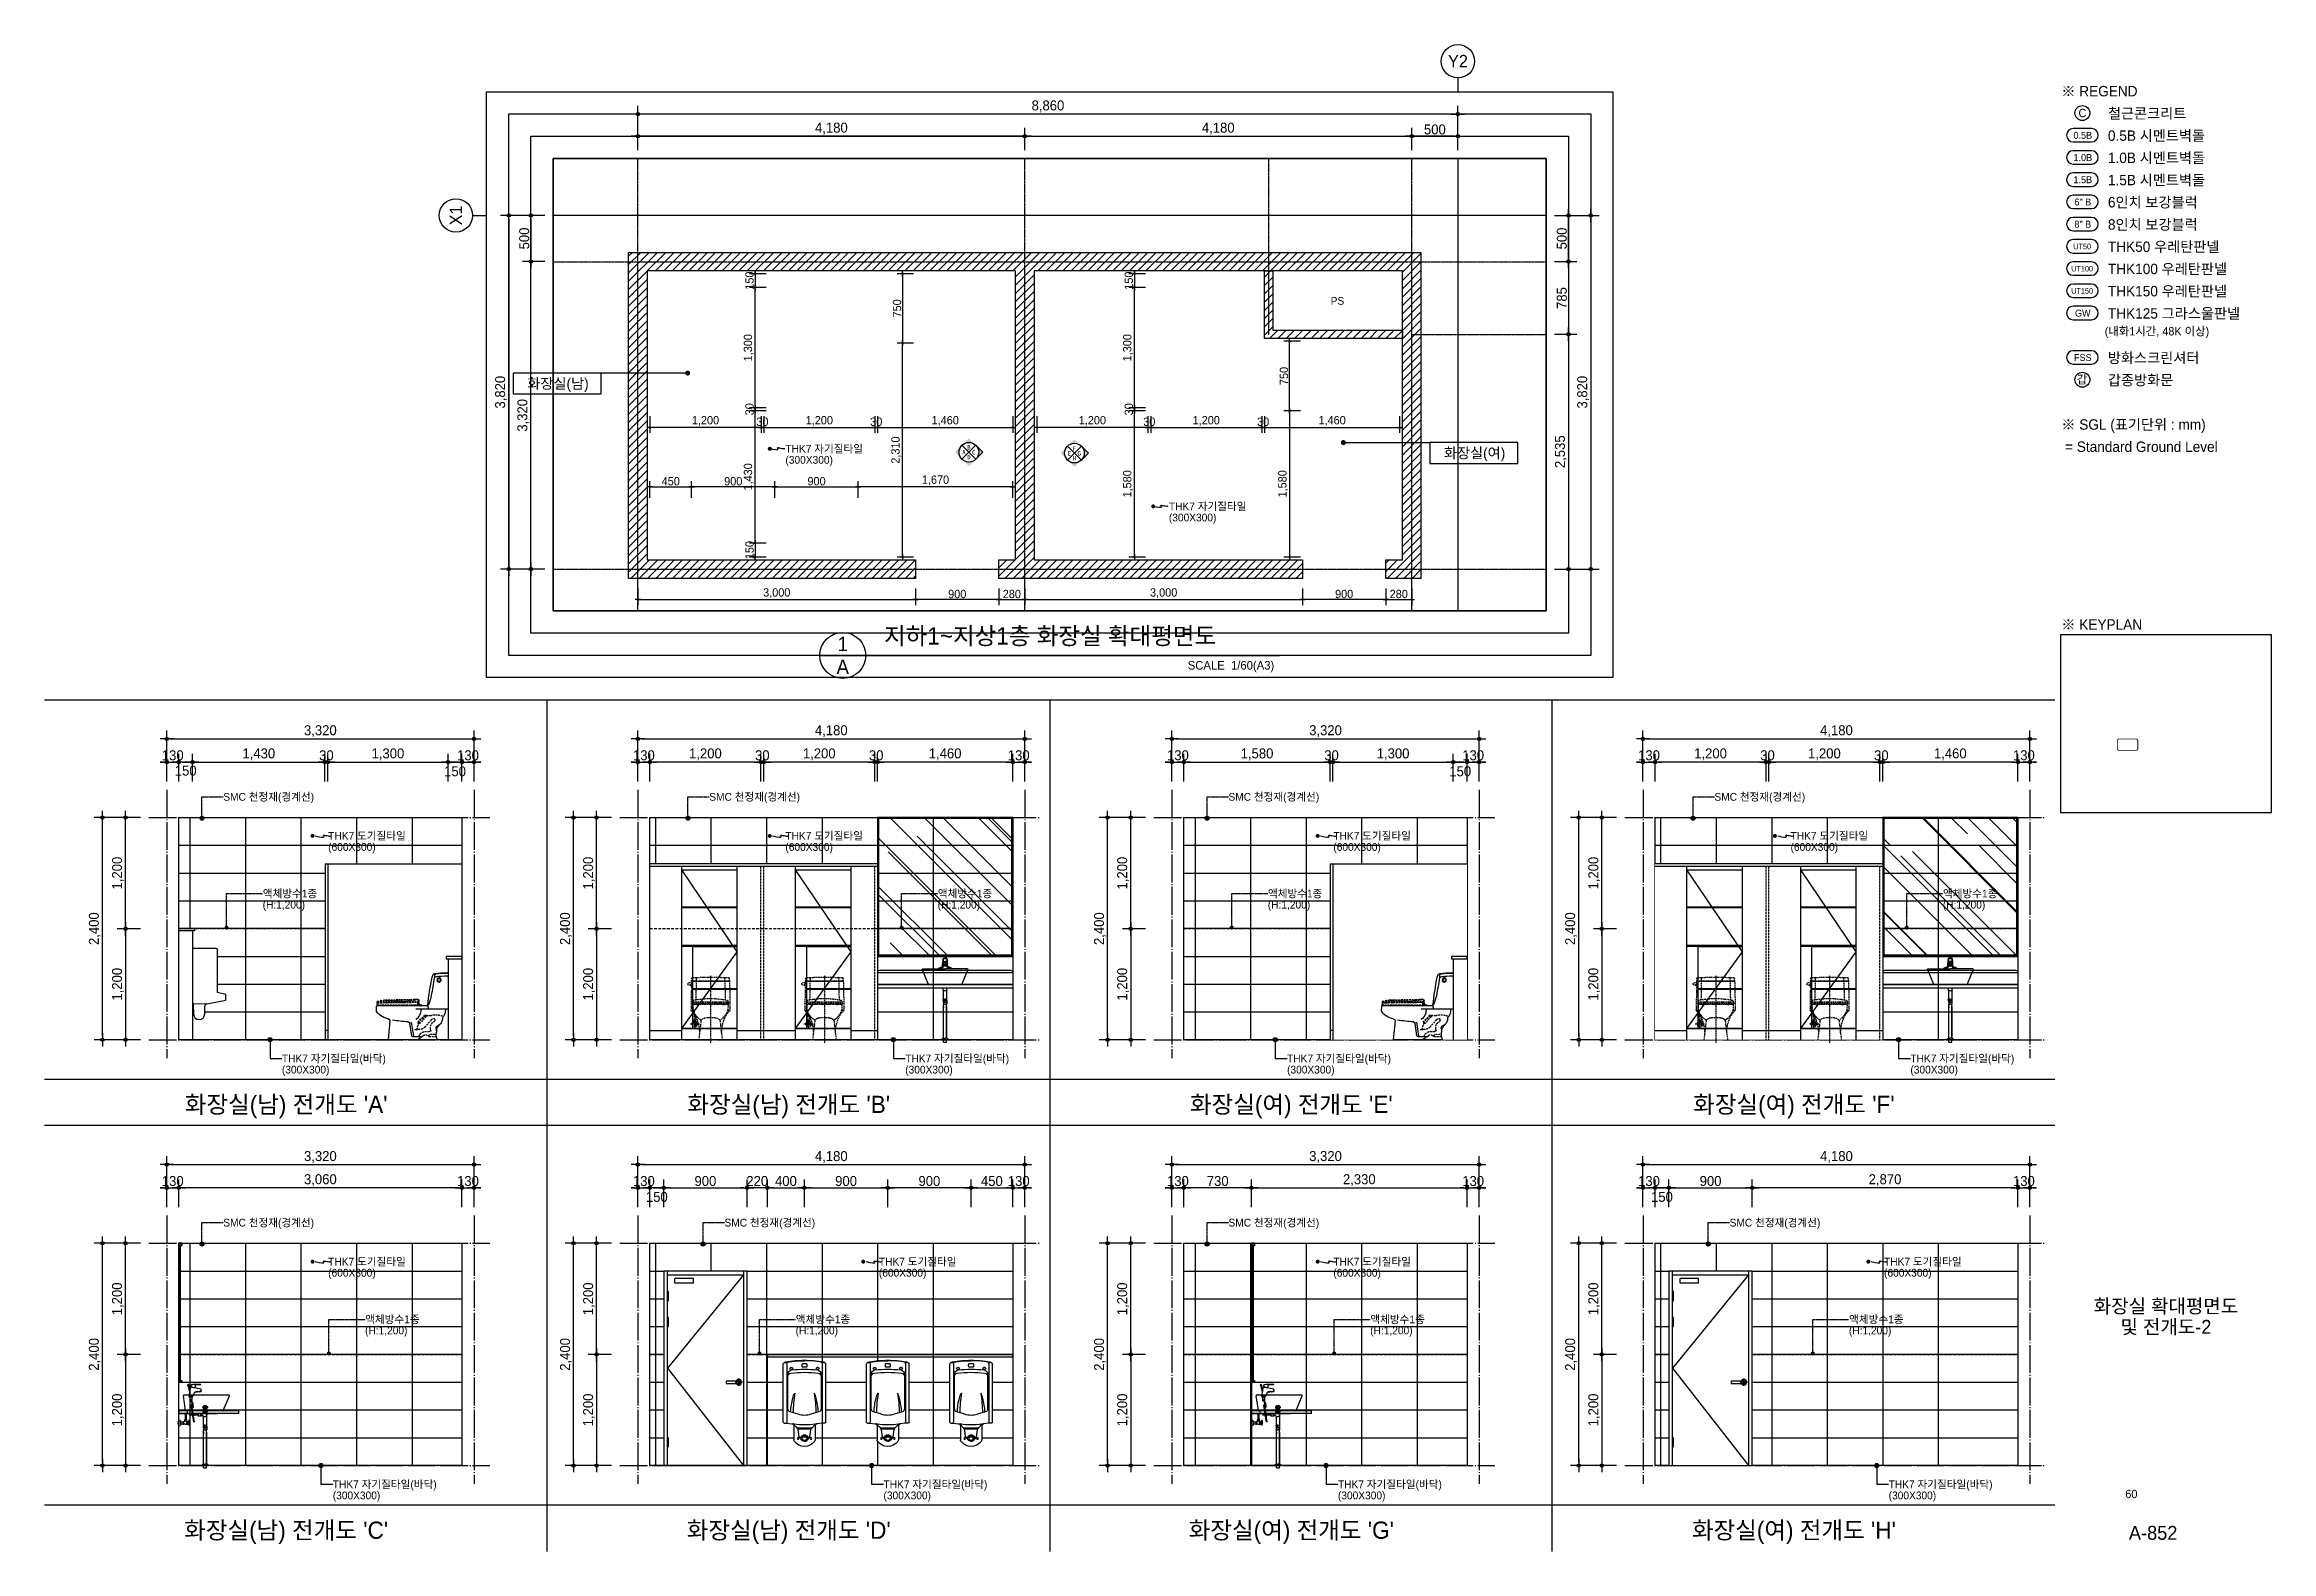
# Model space of a CAD drawing. Header units: millimetres. Extents: x 555 to 100215, y 750 to 17024.
# Drawn here: x 25755 to 49815, y 750 to 17024 of the extents above; entities that cross this region are included whole.
import ezdxf
from ezdxf.enums import TextEntityAlignment as Align
from ezdxf.xclip import XClip

# ---------------------------------------------------------------- set-up
doc = ezdxf.new("R2010")
doc.units = ezdxf.units.MM
doc.header["$XCLIPFRAME"] = 2
doc.set_wipeout_variables(frame=1)
for name, pattern in [('$RECOVER_070302152830-3', [0]), ('0711_main_plan$0$0711_main_plan$0$main_plan$1$y-Landschaft$0$_$0$20120628_xref - Gammel$0$3_H-GL_F1_U3 - Default$0${ Curtain }', [0]), ('CEN', [35, 30, -2, 1, -2]), ('CENTER', [2, 1.25, -0.25, 0.25, -0.25]), ('DASHDOT', [1, 0.5, -0.25, 0, -0.25]), ('HID', [2.3, 1.5, -0.8]), ('HIDDEN', [9.525, 6.35, -3.175]), ('사무실2종$0$ACAD_ISO04W100', [30, 24, -3, 0, -3])]:
    doc.linetypes.add(name, pattern=pattern)
for name, color, linetype in [('$ZCDB_AUDIT_GENERATED_600D18', 7, 'Continuous'), ('1', 1, 'Continuous'), ('3TEX', 3, 'Continuous'), ('4A.TEC CEN', 1, 'CEN'), ('4A.TEC CEN 보조1', 14, 'CEN'), ('4A.TEC DIM', 7, 'Continuous'), ('4A.TEC FORM-TEXT', 3, 'Continuous'), ('4A.TEC TEXT', 7, 'Continuous'), ('4A.TEC TEXT 2', 3, 'Continuous'), ('4A.TEC 심볼', 7, 'Continuous'), ('4A.TEC 해치 1', 9, 'Continuous'), ('6', 6, 'Continuous'), ('8ETC', 8, 'Continuous'), ('9', 9, 'Continuous'), ('_LIBR', 4, 'Continuous'), ('A-PIXT-6', 6, 'Continuous'), ('AA-FFXM-SANI', 6, 'Continuous'), ('CEN', 1, 'CEN'), ('CENTER', 1, 'CENTER'), ('DIM', 7, 'Continuous'), ('ELE', 7, 'Continuous'), ('ETC', 8, 'Continuous'), ('SY', 1, 'Continuous'), ('TEX', 3, 'Continuous'), ('WAL', 3, 'Continuous'), ('WID', 4, 'Continuous'), ('㈜SE&C TEXT', 7, 'Continuous')]:
    doc.layers.add(name, color=color, linetype=linetype)
doc.layers.add('DEFPOINT', color=135, linetype='Continuous', plot=False)
doc.styles.add('1', font='')
doc.styles.add('GHS', font='malgun.ttf')
doc.styles.add('나눔고딕', font='')
doc.styles.add('돋움', font='')
doc.styles.add('돋음체', font='')
doc.styles.add('울릉도L', font='')
doc.styles.get('1').set_extended_font_data('DotumChe')
doc.styles.get('나눔고딕').set_extended_font_data('Dotum')
doc.styles.get('돋움').set_extended_font_data('Dotum')
doc.styles.get('돋음체').set_extended_font_data('Dotum')
doc.styles.get('울릉도L').set_extended_font_data('Dotum')
doc.dimstyles.new('DIM(3)', dxfattribs={"dimscale": 600, "dimtxt": 3, "dimasz": 1, "dimexe": 2, "dimexo": 3, "dimgap": 1, "dimtad": 1, "dimdec": 0, "dimzin": 0, "dimdsep": 46, "dimlunit": 6, "dimtxsty": '돋움', "dimblk1": 'DIMDOT', "dimblk2": 'DIMDOT', "dimsah": 1, "dimcen": 2.5, "dimclrd": 1, "dimclre": 1, "dimazin": 0, "dimtfac": 1, "dimtdec": 0, "dimtix": 1, "dimtmove": 2, "dimatfit": 2, "dimldrblk": 'DIMDOT', "dimfxl": 1, "dimtolj": 1, "dimtzin": 0, "dimarcsym": 0})
doc.dimstyles.new('DIM_600(외부치수)', dxfattribs={"dimscale": 400, "dimtxt": 3.3, "dimasz": 1, "dimexe": 2, "dimexo": 2, "dimgap": 1, "dimtad": 1, "dimdec": 0, "dimdsep": 46, "dimlunit": 6, "dimtxsty": '나눔고딕', "dimblk1": 'DIMDOT', "dimblk2": 'DIMDOT', "dimsah": 1, "dimcen": 2.5, "dimdle": 1.5, "dimclrd": 8, "dimclre": 8, "dimclrt": 3, "dimadec": 0, "dimazin": 0, "dimtfac": 1, "dimtdec": 0, "dimtix": 1, "dimtmove": 2, "dimatfit": 3, "dimldrblk": 'DIMDOT', "dimfxl": 1, "dimtvp": 1, "dimtolj": 1, "dimtzin": 0, "dimarcsym": 0})
pattern_1 = [(45, (24911.51, -139.75), (-44.90128, 44.90128), [])]

msp = doc.modelspace()

# ---------------------------------------------------------------- texts
at = {"layer": '3TEX', "style": '1'}
for s, p in [('A', (35688.41, 12621.39)), ('D', (35741.47, 12568.33)), ('B', (35741.47, 12674.44)), ('C', (35794.52, 12621.39)), ('E', (36827.36, 12609.29)), ('H', (36880.41, 12556.24)), ('F', (36880.41, 12662.35)), ('G', (36933.47, 12609.29))]:
    msp.add_text(s, height=48, dxfattribs=at).set_placement(p, align=Align.MIDDLE_CENTER)
at = {"layer": '4A.TEC FORM-TEXT', "style": '돋움'}
msp.add_text('A-852', height=150, dxfattribs=at).set_placement((48536.68, 875.96), align=Align.CENTER)
at = {"layer": '4A.TEC TEXT', "style": '돋움'}
for s, p in [('C', (47772.56, 16285.19, -2000)), ('갑', (47768.81, 13406.36, -2000))]:
    msp.add_text(s, height=90, dxfattribs=at).set_placement(p, align=Align.MIDDLE_CENTER)
for s, height, p in [('0.5B', 75, (47776.69, 16044.04, -2000)), ('1.0B', 75, (47776.69, 15804.04, -2000)), ('1.5B', 75, (47776.69, 15564.04, -2000)), ('6" B', 75, (47776.69, 15324.04, -2000)), ('8" B', 75, (47776.69, 15084.04, -2000)), ('UT50', 60, (47769.55, 14844.04, -2000)), ('UT100', 60, (47769.55, 14604.04, -2000)), ('UT150', 60, (47769.55, 14364.04, -2000)), ('GW', 75, (47776.69, 14124.04, -2000)), ('FSS', 75, (47776.69, 13644.04, -2000))]:
    msp.add_text(s, height=height, dxfattribs=at).set_placement(p, align=Align.MIDDLE)
for s, p in [('PS', (39650.65, 14256.19, -828.19)), ('THK7 자기질타일', (33759.69, 12658.98)), ('(300X300)', (33759.69, 12538.98)), ('THK7 자기질타일', (37902.67, 12036.63)), ('(300X300)', (37902.67, 11916.63))]:
    msp.add_text(s, height=84, rotation=360, dxfattribs=at).set_placement(p, align=Align.MIDDLE_LEFT)
at = {"layer": '4A.TEC TEXT', "color": 3, "style": '돋음체'}
for s, p in [('화장실(남)', (31302.53, 13363.75)), ('화장실(여)', (41205.62, 12613.4))]:
    msp.add_text(s, height=112.5, dxfattribs=at).set_placement(p, align=Align.MIDDLE_CENTER)
at = {"layer": '4A.TEC TEXT', "style": '돋움'}
for s, p in [('SMC 천정재(경계선)', (27686.42, 8899.56, 0)), ('SMC 천정재(경계선)', (32937.05, 8899.56, 0)), ('SMC 천정재(경계선)', (38546.42, 8899.56, 0)), ('SMC 천정재(경계선)', (43797.06, 8899.56, 0)), ('THK7 도기질타일', (28819.55, 8478.31, 0)), ('THK7 도기질타일', (33759.37, 8478.31, 0)), ('THK7 도기질타일', (39679.55, 8478.31, 0)), ('THK7 도기질타일', (44619.37, 8478.31, 0)), ('(H:1,200)', (28111.31, 7735.06, 0)), ('(H:1,200)', (38971.31, 7735.06, 0)), ('THK7 자기질타일(바닥)', (28319.63, 6073.65, 0)), ('THK7 자기질타일(바닥)', (35053.98, 6073.65, 0)), ('THK7 자기질타일(바닥)', (39179.63, 6073.65, 0)), ('THK7 자기질타일(바닥)', (45913.98, 6073.65, 0)), ('(300X300)', (28319.63, 5953.65, 0)), ('(300X300)', (35053.98, 5953.65, 0)), ('(300X300)', (39179.63, 5953.65, 0)), ('(300X300)', (45913.98, 5953.65, 0)), ('SMC 천정재(경계선)', (27686.42, 4301.12, 0)), ('SMC 천정재(경계선)', (33100.92, 4301.12, 0)), ('SMC 천정재(경계선)', (38546.42, 4301.12, 0)), ('SMC 천정재(경계선)', (43960.92, 4301.12, 0)), ('THK7 도기질타일', (28819.55, 3879.88, 0)), ('THK7 도기질타일', (34769.53, 3879.88, 0)), ('THK7 도기질타일', (39679.55, 3879.88, 0)), ('THK7 도기질타일', (45629.53, 3879.88, 0)), ('(600X300)', (28819.55, 3759.88, 0)), ('(600X300)', (34769.53, 3759.88, 0)), ('(600X300)', (39679.55, 3759.88, 0)), ('(600X300)', (45629.53, 3759.88, 0)), ('(H:1,200)', (29217.75, 3136.62, 0)), ('액체방수1종', (29219.23, 3256.62, 0)), ('(H:1,200)', (33869.61, 3136.62)), ('액체방수1종', (33871.09, 3256.62)), ('(H:1,200)', (40077.75, 3136.62, 0)), ('액체방수1종', (40079.23, 3256.62, 0)), ('(H:1,200)', (45249.95, 3136.62, 0)), ('액체방수1종', (45251.43, 3256.62, 0)), ('THK7 자기질타일(바닥)', (28869.19, 1475.21, 0)), ('THK7 자기질타일(바닥)', (34819.17, 1475.21, 0)), ('THK7 자기질타일(바닥)', (39729.19, 1475.21, 0)), ('THK7 자기질타일(바닥)', (45679.17, 1475.21, 0)), ('(300X300)', (28869.19, 1355.21, 0)), ('(300X300)', (34819.17, 1355.21, 0)), ('(300X300)', (39729.19, 1355.21, 0)), ('(300X300)', (45679.17, 1355.21, 0))]:
    msp.add_text(s, height=84, dxfattribs=at).set_placement(p, align=Align.MIDDLE_LEFT)
at = {"layer": '4A.TEC TEXT 2', "color": 3, "style": '나눔고딕'}
for s, height, p in [('※ REGEND', 112.5, (47544.15, 16431.12, -2000)), ('철근콘크리트', 112.5, (48048.12, 16191.13, -2000)), ('0.5B 시멘트벽돌', 112.5, (48048.12, 15951.13, -2000)), ('1.0B 시멘트벽돌', 112.5, (48048.12, 15711.13, -2000)), ('1.5B 시멘트벽돌', 112.5, (48048.12, 15471.13, -2000)), ('6인치 보강블럭', 112.5, (48048.12, 15231.13, -2000)), ('8인치 보강블럭', 112.5, (48048.12, 14991.13, -2000)), ('THK50 우레탄판넬', 112.5, (48048.12, 14751.13, -2000)), ('THK100 우레탄판넬', 112.5, (48048.12, 14511.13, -2000)), ('THK150 우레탄판넬', 112.5, (48048.12, 14271.13, -2000)), ('(내화1시간, 48K 이상)', 90, (48013.26, 13855.72, -2000)), ('THK125 그라스울판넬', 112.5, (48048.12, 14031.13, -2000)), ('방화스크린셔터', 112.5, (48048.12, 13551.13, -2000)), ('갑종방화문', 112.5, (48048.12, 13311.13, -2000)), ('※ SGL (표기단위 : mm)', 112.5, (47544.15, 12831.12, -2000)), (' = Standard Ground Level', 112.5, (47544.15, 12591.12, -2000)), ('지하1~지상1층 화장실 확대평면도', 186.3, (34824.72, 10488.97)), ('※ KEYPLAN', 112.5, (47544.15, 10671.12, -2000))]:
    msp.add_text(s, height=height, dxfattribs=at).set_placement(p, align=Align.BOTTOM_LEFT)
for s, p in [('1', (34378.98, 10551.07)), ('A', (34378.98, 10302.67))]:
    msp.add_text(s, height=155.25, dxfattribs=at).set_placement(p, align=Align.MIDDLE)
msp.add_text('SCALE  1/60(A3)', height=93.15, dxfattribs=at).set_placement((39041.1, 10245.89), align=Align.BOTTOM_RIGHT)
for s, p in [("화장실(남) 전개도 'A'", (28365.51, 5578.3)), ("화장실(남) 전개도 'B'", (33795.51, 5578.3)), ("화장실(여) 전개도 'E'", (39225.51, 5578.3)), ("화장실(여) 전개도 'F'", (44655.51, 5578.3)), ("화장실(남) 전개도 'C'", (28365.51, 979.86)), ("화장실(남) 전개도 'D'", (33795.51, 979.86)), ("화장실(여) 전개도 'G'", (39225.51, 979.86)), ("화장실(여) 전개도 'H'", (44655.51, 979.86))]:
    msp.add_text(s, height=186.3, dxfattribs=at).set_placement(p, align=Align.MIDDLE_CENTER)
at = {"layer": '4A.TEC TEXT 2', "style": '나눔고딕'}
for s, height, p in [('화장실 확대평면도', 150, (48675.21, 3324.86)), ('및 전개도-2', 150, (48675.21, 3100.53)), ('60', 90, (48301.49, 1325.95))]:
    msp.add_text(s, height=height, dxfattribs=at).set_placement(p, align=Align.CENTER)

# ---------------------------------------------------------------- blocks, each defined once
blk = doc.blocks.new('DIMDOT')
at = {"color": 0}
blk.add_line((-2, 0), (2, 0), dxfattribs=at)
for radius in [0.5, 0.25]:
    blk.add_circle((0, 0), radius, dxfattribs=at)
blk = doc.blocks.new('*D84')
at = {"layer": '$ZCDB_AUDIT_GENERATED_600D18', "color": 8, "lineweight": -2, "transparency": 16777216}
for p, q in [((32166, 15884), (32166, 16124)), ((36346, 15884), (36346, 16124)), ((36310, 16034), (32202, 16034))]:
    blk.add_line(p, q, dxfattribs=at)
at = {"layer": 'Defpoints', "color": 0, "transparency": 16777216}
for p in [(32166, 16034), (32166, 15794), (36346, 15794, 1667)]:
    blk.add_point(p, dxfattribs=at)
at = {"layer": '$ZCDB_AUDIT_GENERATED_600D18', "color": 8, "lineweight": -2, "transparency": 16777216, "xscale": 36, "yscale": 36, "zscale": 36, "rotation": 180}
blk.add_blockref('DIMDOT', (32166, 16034), dxfattribs=at)
at = {"layer": '$ZCDB_AUDIT_GENERATED_600D18', "color": 8, "lineweight": -2, "transparency": 16777216, "xscale": 36, "yscale": 36, "zscale": 36}
blk.add_blockref('DIMDOT', (36346, 16034), dxfattribs=at)
at = {"layer": '$ZCDB_AUDIT_GENERATED_600D18', "color": 3, "transparency": 16777216, "insert": (34256, 16117), "char_height": 108, "attachment_point": 5, "style": '나눔고딕'}
blk.add_mtext('\\A1;4,180', dxfattribs=at)
blk = doc.blocks.new('*D85')
at = {"layer": '$ZCDB_AUDIT_GENERATED_600D18', "color": 8, "lineweight": -2, "transparency": 16777216}
for p, q in [((32166, 15884), (32166, 16364)), ((41026, 15884), (41026, 16364)), ((40990, 16274), (32202, 16274))]:
    blk.add_line(p, q, dxfattribs=at)
at = {"layer": 'Defpoints', "color": 0, "transparency": 16777216}
for p in [(32166, 16274), (32166, 15794, 2345), (41026, 15794, 164)]:
    blk.add_point(p, dxfattribs=at)
at = {"layer": '$ZCDB_AUDIT_GENERATED_600D18', "color": 8, "lineweight": -2, "transparency": 16777216, "xscale": 36, "yscale": 36, "zscale": 36, "rotation": 180}
blk.add_blockref('DIMDOT', (32166, 16274), dxfattribs=at)
at = {"layer": '$ZCDB_AUDIT_GENERATED_600D18', "color": 8, "lineweight": -2, "transparency": 16777216, "xscale": 36, "yscale": 36, "zscale": 36}
blk.add_blockref('DIMDOT', (41026, 16274), dxfattribs=at)
at = {"layer": '$ZCDB_AUDIT_GENERATED_600D18', "color": 3, "transparency": 16777216, "insert": (36596, 16357), "char_height": 108, "attachment_point": 5, "style": '나눔고딕'}
blk.add_mtext('\\A1;8,860', dxfattribs=at)
blk = doc.blocks.new('ccs122')
at = {"layer": '4A.TEC 심볼'}
blk.add_line((0, 8), (0, 3), dxfattribs=at)
blk.add_circle((0, 14), 6, dxfattribs=at)
at = {"layer": '4A.TEC TEXT 2', "color": 3, "style": 'GHS'}
blk.add_attdef('NO', text='', height=4.5, dxfattribs=at).set_placement((-0.006, 14.018), align=Align.MIDDLE_CENTER)
blk = doc.blocks.new('*D86')
at = {"layer": '$ZCDB_AUDIT_GENERATED_600D18', "color": 8, "lineweight": -2, "transparency": 16777216}
for p, q in [((36346, 15884), (36346, 16124)), ((40526, 15884), (40526, 16124)), ((36382, 16034), (40490, 16034))]:
    blk.add_line(p, q, dxfattribs=at)
at = {"layer": 'Defpoints', "color": 0, "transparency": 16777216}
for p in [(40526, 16034), (36346, 15794, 1667), (40526, 15794, 178)]:
    blk.add_point(p, dxfattribs=at)
at = {"layer": '$ZCDB_AUDIT_GENERATED_600D18', "color": 8, "lineweight": -2, "transparency": 16777216, "xscale": 36, "yscale": 36, "zscale": 36, "rotation": 180}
blk.add_blockref('DIMDOT', (36346, 16034), dxfattribs=at)
at = {"layer": '$ZCDB_AUDIT_GENERATED_600D18', "color": 8, "lineweight": -2, "transparency": 16777216, "xscale": 36, "yscale": 36, "zscale": 36}
blk.add_blockref('DIMDOT', (40526, 16034), dxfattribs=at)
at = {"layer": '$ZCDB_AUDIT_GENERATED_600D18', "color": 3, "transparency": 16777216, "insert": (38436, 16117), "char_height": 108, "attachment_point": 5, "style": '나눔고딕'}
blk.add_mtext('\\A1;4,180', dxfattribs=at)
blk = doc.blocks.new('*D87')
at = {"layer": '$ZCDB_AUDIT_GENERATED_600D18', "color": 8, "lineweight": -2, "transparency": 16777216}
for p, q in [((31160, 15180), (30680, 15180)), ((30770, 15144), (30770, 11396)), ((31160, 11360), (30680, 11360))]:
    blk.add_line(p, q, dxfattribs=at)
at = {"layer": 'Defpoints', "color": 0, "transparency": 16777216}
for p in [(31250, 15180, 1268), (30770, 11360), (31250, 11360, 2208)]:
    blk.add_point(p, dxfattribs=at)
at = {"layer": '$ZCDB_AUDIT_GENERATED_600D18', "color": 8, "lineweight": -2, "transparency": 16777216, "xscale": 36, "yscale": 36, "zscale": 36}
for p, rotation in [((30770, 15180), 90), ((30770, 11360), 270)]:
    blk.add_blockref('DIMDOT', p, dxfattribs=dict(at, rotation=rotation))
at = {"layer": '$ZCDB_AUDIT_GENERATED_600D18', "color": 3, "transparency": 16777216, "insert": (30687, 13270), "char_height": 108, "attachment_point": 5, "rotation": 90, "style": '나눔고딕'}
blk.add_mtext('\\A1;3,820', dxfattribs=at)
blk = doc.blocks.new('*D79')
at = {"layer": '$ZCDB_AUDIT_GENERATED_600D18', "color": 8, "lineweight": -2, "transparency": 16777216}
for p, q in [((31160, 14680), (30920, 14680)), ((31010, 11396), (31010, 14644)), ((31160, 11360), (30920, 11360))]:
    blk.add_line(p, q, dxfattribs=at)
at = {"layer": 'Defpoints', "color": 0, "transparency": 16777216}
for p in [(31010, 14680), (31250, 14680), (31250, 11360)]:
    blk.add_point(p, dxfattribs=at)
at = {"layer": '$ZCDB_AUDIT_GENERATED_600D18', "color": 8, "lineweight": -2, "transparency": 16777216, "xscale": 36, "yscale": 36, "zscale": 36}
for p, rotation in [((31010, 14680), 90), ((31010, 11360), 270)]:
    blk.add_blockref('DIMDOT', p, dxfattribs=dict(at, rotation=rotation))
at = {"layer": '$ZCDB_AUDIT_GENERATED_600D18', "color": 3, "transparency": 16777216, "insert": (30927, 13020), "char_height": 108, "attachment_point": 5, "rotation": 90, "style": '나눔고딕'}
blk.add_mtext('\\A1;3,320', dxfattribs=at)
blk = doc.blocks.new('*D80')
at = {"layer": '$ZCDB_AUDIT_GENERATED_600D18', "color": 8, "lineweight": -2, "transparency": 16777216}
for p, q in [((42070, 13895), (42310, 13895)), ((42220, 13859), (42220, 11396)), ((42070, 11360), (42310, 11360))]:
    blk.add_line(p, q, dxfattribs=at)
at = {"layer": 'Defpoints', "color": 0, "transparency": 16777216}
for p in [(41980, 13895), (41980, 11360), (42220, 11360)]:
    blk.add_point(p, dxfattribs=at)
at = {"layer": '$ZCDB_AUDIT_GENERATED_600D18', "color": 8, "lineweight": -2, "transparency": 16777216, "xscale": 36, "yscale": 36, "zscale": 36}
for p, rotation in [((42220, 13895), 90), ((42220, 11360), 270)]:
    blk.add_blockref('DIMDOT', p, dxfattribs=dict(at, rotation=rotation))
at = {"layer": '$ZCDB_AUDIT_GENERATED_600D18', "color": 3, "transparency": 16777216, "insert": (42138, 12627), "char_height": 108, "attachment_point": 5, "rotation": 90, "style": '나눔고딕'}
blk.add_mtext('\\A1;2,535', dxfattribs=at)
blk = doc.blocks.new('*D81')
at = {"layer": '$ZCDB_AUDIT_GENERATED_600D18', "color": 8, "lineweight": -2, "transparency": 16777216}
for p, q in [((42070, 15180), (42550, 15180)), ((42460, 15144), (42460, 11396)), ((42070, 11360), (42550, 11360))]:
    blk.add_line(p, q, dxfattribs=at)
at = {"layer": 'Defpoints', "color": 0, "transparency": 16777216}
for p in [(41980, 15180, 1268), (41980, 11360, 2208), (42460, 11360)]:
    blk.add_point(p, dxfattribs=at)
at = {"layer": '$ZCDB_AUDIT_GENERATED_600D18', "color": 8, "lineweight": -2, "transparency": 16777216, "xscale": 36, "yscale": 36, "zscale": 36}
for p, rotation in [((42460, 15180), 90), ((42460, 11360), 270)]:
    blk.add_blockref('DIMDOT', p, dxfattribs=dict(at, rotation=rotation))
at = {"layer": '$ZCDB_AUDIT_GENERATED_600D18', "color": 3, "transparency": 16777216, "insert": (42378, 13270), "char_height": 108, "attachment_point": 5, "rotation": 90, "style": '나눔고딕'}
blk.add_mtext('\\A1;3,820', dxfattribs=at)
blk = doc.blocks.new('*D82')
at = {"layer": '$ZCDB_AUDIT_GENERATED_600D18', "color": 8, "lineweight": -2, "transparency": 16777216}
for p, q in [((42070, 15180), (42310, 15180)), ((42220, 14716), (42220, 15144)), ((42070, 14680), (42310, 14680))]:
    blk.add_line(p, q, dxfattribs=at)
at = {"layer": 'Defpoints', "color": 0, "transparency": 16777216}
for p in [(41980, 15180), (42220, 15180), (41980, 14680)]:
    blk.add_point(p, dxfattribs=at)
at = {"layer": '$ZCDB_AUDIT_GENERATED_600D18', "color": 8, "lineweight": -2, "transparency": 16777216, "xscale": 36, "yscale": 36, "zscale": 36}
for p, rotation in [((42220, 15180), 90), ((42220, 14680), 270)]:
    blk.add_blockref('DIMDOT', p, dxfattribs=dict(at, rotation=rotation))
at = {"layer": '$ZCDB_AUDIT_GENERATED_600D18', "color": 3, "transparency": 16777216, "insert": (42148, 14930), "char_height": 108, "attachment_point": 5, "rotation": 90, "style": '나눔고딕'}
blk.add_mtext('\\A1;500', dxfattribs=at)
blk = doc.blocks.new('*D83')
at = {"layer": '$ZCDB_AUDIT_GENERATED_600D18', "color": 8, "lineweight": -2, "transparency": 16777216}
for p, q in [((31160, 15180), (30920, 15180)), ((31010, 15144), (31010, 14716)), ((31160, 14680), (30920, 14680))]:
    blk.add_line(p, q, dxfattribs=at)
at = {"layer": 'Defpoints', "color": 0, "transparency": 16777216}
for p in [(31250, 15180), (31010, 14680), (31250, 14680)]:
    blk.add_point(p, dxfattribs=at)
at = {"layer": '$ZCDB_AUDIT_GENERATED_600D18', "color": 8, "lineweight": -2, "transparency": 16777216, "xscale": 36, "yscale": 36, "zscale": 36}
for p, rotation in [((31010, 15180), 90), ((31010, 14680), 270)]:
    blk.add_blockref('DIMDOT', p, dxfattribs=dict(at, rotation=rotation))
at = {"layer": '$ZCDB_AUDIT_GENERATED_600D18', "color": 3, "transparency": 16777216, "insert": (30938, 14930), "char_height": 108, "attachment_point": 5, "rotation": 90, "style": '나눔고딕'}
blk.add_mtext('\\A1;500', dxfattribs=at)
blk = doc.blocks.new('*D88')
at = {"layer": '$ZCDB_AUDIT_GENERATED_600D18', "color": 8, "lineweight": -2, "transparency": 16777216}
for p, q in [((40526, 15884), (40526, 16124)), ((41026, 15884), (41026, 16124)), ((40990, 16034), (40562, 16034))]:
    blk.add_line(p, q, dxfattribs=at)
at = {"layer": 'Defpoints', "color": 0, "transparency": 16777216}
for p in [(40526, 16034), (40526, 15794, 178), (41026, 15794, 356)]:
    blk.add_point(p, dxfattribs=at)
at = {"layer": '$ZCDB_AUDIT_GENERATED_600D18', "color": 8, "lineweight": -2, "transparency": 16777216, "xscale": 36, "yscale": 36, "zscale": 36, "rotation": 180}
blk.add_blockref('DIMDOT', (40526, 16034), dxfattribs=at)
at = {"layer": '$ZCDB_AUDIT_GENERATED_600D18', "color": 8, "lineweight": -2, "transparency": 16777216, "xscale": 36, "yscale": 36, "zscale": 36}
blk.add_blockref('DIMDOT', (41026, 16034), dxfattribs=at)
at = {"layer": '$ZCDB_AUDIT_GENERATED_600D18', "color": 3, "transparency": 16777216, "insert": (40776, 16107), "char_height": 108, "attachment_point": 5, "style": '나눔고딕'}
blk.add_mtext('\\A1;500', dxfattribs=at)
blk = doc.blocks.new('*D89')
at = {"layer": '$ZCDB_AUDIT_GENERATED_600D18', "color": 8, "lineweight": -2, "transparency": 16777216}
for p, q in [((42070, 14680), (42310, 14680)), ((42220, 14644), (42220, 13931)), ((42070, 13895), (42310, 13895))]:
    blk.add_line(p, q, dxfattribs=at)
at = {"layer": 'Defpoints', "color": 0, "transparency": 16777216}
for p in [(41980, 14680), (41980, 13895), (42220, 13895)]:
    blk.add_point(p, dxfattribs=at)
at = {"layer": '$ZCDB_AUDIT_GENERATED_600D18', "color": 8, "lineweight": -2, "transparency": 16777216, "xscale": 36, "yscale": 36, "zscale": 36}
for p, rotation in [((42220, 14680), 90), ((42220, 13895), 270)]:
    blk.add_blockref('DIMDOT', p, dxfattribs=dict(at, rotation=rotation))
at = {"layer": '$ZCDB_AUDIT_GENERATED_600D18', "color": 3, "transparency": 16777216, "insert": (42148, 14287), "char_height": 108, "attachment_point": 5, "rotation": 90, "style": '나눔고딕'}
blk.add_mtext('\\A1;785', dxfattribs=at)
blk = doc.blocks.new('*D49')
at = {"layer": '4A.TEC DIM', "color": 8, "lineweight": -2, "transparency": 16777216}
for p, q in [((169308, -38163), (169308, -25069)), ((303308, -38163), (303308, -25069)), ((169808, -26069), (302808, -26069))]:
    blk.add_line(p, q, dxfattribs=at)
at = {"layer": 'Defpoints', "color": 0, "transparency": 16777216}
for p in [(303308, -26069), (169308, -39163), (303308, -39163)]:
    blk.add_point(p, dxfattribs=at)
at = {"layer": '4A.TEC DIM', "color": 8, "lineweight": -2, "transparency": 16777216, "xscale": 500, "yscale": 500, "zscale": 500, "rotation": 180}
blk.add_blockref('DIMDOT', (169308, -26069), dxfattribs=at)
at = {"layer": '4A.TEC DIM', "color": 8, "lineweight": -2, "transparency": 16777216, "xscale": 500, "yscale": 500, "zscale": 500}
blk.add_blockref('DIMDOT', (303308, -26069), dxfattribs=at)
at = {"layer": '4A.TEC DIM', "color": 3, "transparency": 16777216, "insert": (236308, -24584), "char_height": 1650, "attachment_point": 5, "style": '나눔고딕'}
blk.add_mtext('\\A1;134,000', dxfattribs=at)
blk = doc.blocks.new('*D50')
at = {"layer": '4A.TEC DIM', "color": 8, "lineweight": -2, "transparency": 16777216}
for p, q in [((292308, -38163), (292308, -30082)), ((303308, -38163), (303308, -30082)), ((302808, -31082), (292808, -31082))]:
    blk.add_line(p, q, dxfattribs=at)
at = {"layer": 'Defpoints', "color": 0, "transparency": 16777216}
for p in [(292308, -31082), (292308, -39163), (303308, -39163)]:
    blk.add_point(p, dxfattribs=at)
at = {"layer": '4A.TEC DIM', "color": 8, "lineweight": -2, "transparency": 16777216, "xscale": 500, "yscale": 500, "zscale": 500, "rotation": 180}
blk.add_blockref('DIMDOT', (292308, -31082), dxfattribs=at)
at = {"layer": '4A.TEC DIM', "color": 8, "lineweight": -2, "transparency": 16777216, "xscale": 500, "yscale": 500, "zscale": 500}
blk.add_blockref('DIMDOT', (303308, -31082), dxfattribs=at)
at = {"layer": '4A.TEC DIM', "color": 3, "transparency": 16777216, "insert": (297808, -29597), "char_height": 1650, "attachment_point": 5, "style": '나눔고딕'}
blk.add_mtext('\\A1;11,000', dxfattribs=at)
blk = doc.blocks.new('*D51')
at = {"layer": '4A.TEC DIM', "color": 8, "lineweight": -2, "transparency": 16777216}
for p, q in [((48195, -136937), (40113, -136937)), ((41113, -137437), (41113, -147437)), ((48195, -147937), (40113, -147937))]:
    blk.add_line(p, q, dxfattribs=at)
at = {"layer": 'Defpoints', "color": 0, "transparency": 16777216}
for p in [(49195, -136937), (41113, -147937), (49195, -147937)]:
    blk.add_point(p, dxfattribs=at)
at = {"layer": '4A.TEC DIM', "color": 8, "lineweight": -2, "transparency": 16777216, "xscale": 500, "yscale": 500, "zscale": 500}
for p, rotation in [((41113, -136937), 90), ((41113, -147937), 270)]:
    blk.add_blockref('DIMDOT', p, dxfattribs=dict(at, rotation=rotation))
at = {"layer": '4A.TEC DIM', "color": 3, "transparency": 16777216, "insert": (39628, -142437), "char_height": 1650, "attachment_point": 5, "rotation": 90, "style": '나눔고딕'}
blk.add_mtext('\\A1;11,000', dxfattribs=at)
blk = doc.blocks.new('*D52')
at = {"layer": '4A.TEC DIM', "color": 8, "lineweight": -2, "transparency": 16777216}
for p, q in [((48195, -92937), (35100, -92937)), ((36100, -93437), (36100, -213437)), ((48195, -213937), (35100, -213937))]:
    blk.add_line(p, q, dxfattribs=at)
at = {"layer": 'Defpoints', "color": 0, "transparency": 16777216}
for p in [(49195, -92937), (36100, -213937), (49195, -213937)]:
    blk.add_point(p, dxfattribs=at)
at = {"layer": '4A.TEC DIM', "color": 8, "lineweight": -2, "transparency": 16777216, "xscale": 500, "yscale": 500, "zscale": 500}
for p, rotation in [((36100, -92937), 90), ((36100, -213937), 270)]:
    blk.add_blockref('DIMDOT', p, dxfattribs=dict(at, rotation=rotation))
at = {"layer": '4A.TEC DIM', "color": 3, "transparency": 16777216, "insert": (34615, -153437), "char_height": 1650, "attachment_point": 5, "rotation": 90, "style": '나눔고딕'}
blk.add_mtext('\\A1;121,000', dxfattribs=at)
blk = doc.blocks.new('*D53')
at = {"layer": '4A.TEC DIM', "color": 8, "lineweight": -2, "transparency": 16777216}
for p, q in [((48195, -202937), (40113, -202937)), ((41113, -203437), (41113, -213437)), ((48195, -213937), (40113, -213937))]:
    blk.add_line(p, q, dxfattribs=at)
at = {"layer": 'Defpoints', "color": 0, "transparency": 16777216}
for p in [(49195, -202937), (41113, -213937), (49195, -213937)]:
    blk.add_point(p, dxfattribs=at)
at = {"layer": '4A.TEC DIM', "color": 8, "lineweight": -2, "transparency": 16777216, "xscale": 500, "yscale": 500, "zscale": 500}
for p, rotation in [((41113, -202937), 90), ((41113, -213937), 270)]:
    blk.add_blockref('DIMDOT', p, dxfattribs=dict(at, rotation=rotation))
at = {"layer": '4A.TEC DIM', "color": 3, "transparency": 16777216, "insert": (39628, -208437), "char_height": 1650, "attachment_point": 5, "rotation": 90, "style": '나눔고딕'}
blk.add_mtext('\\A1;11,000', dxfattribs=at)
blk = doc.blocks.new('*D54')
at = {"layer": '4A.TEC DIM', "color": 8, "lineweight": -2, "transparency": 16777216}
for p, q in [((48195, -191937), (40113, -191937)), ((41113, -192437), (41113, -202437)), ((48195, -202937), (40113, -202937))]:
    blk.add_line(p, q, dxfattribs=at)
at = {"layer": 'Defpoints', "color": 0, "transparency": 16777216}
for p in [(49195, -191937), (41113, -202937), (49195, -202937)]:
    blk.add_point(p, dxfattribs=at)
at = {"layer": '4A.TEC DIM', "color": 8, "lineweight": -2, "transparency": 16777216, "xscale": 500, "yscale": 500, "zscale": 500}
for p, rotation in [((41113, -191937), 90), ((41113, -202937), 270)]:
    blk.add_blockref('DIMDOT', p, dxfattribs=dict(at, rotation=rotation))
at = {"layer": '4A.TEC DIM', "color": 3, "transparency": 16777216, "insert": (39628, -197437), "char_height": 1650, "attachment_point": 5, "rotation": 90, "style": '나눔고딕'}
blk.add_mtext('\\A1;11,000', dxfattribs=at)
blk = doc.blocks.new('*D55')
at = {"layer": '4A.TEC DIM', "color": 8, "lineweight": -2, "transparency": 16777216}
for p, q in [((48195, -180937), (40113, -180937)), ((41113, -181437), (41113, -191437)), ((48195, -191937), (40113, -191937))]:
    blk.add_line(p, q, dxfattribs=at)
at = {"layer": 'Defpoints', "color": 0, "transparency": 16777216}
for p in [(49195, -180937), (41113, -191937), (49195, -191937)]:
    blk.add_point(p, dxfattribs=at)
at = {"layer": '4A.TEC DIM', "color": 8, "lineweight": -2, "transparency": 16777216, "xscale": 500, "yscale": 500, "zscale": 500}
for p, rotation in [((41113, -180937), 90), ((41113, -191937), 270)]:
    blk.add_blockref('DIMDOT', p, dxfattribs=dict(at, rotation=rotation))
at = {"layer": '4A.TEC DIM', "color": 3, "transparency": 16777216, "insert": (39628, -186437), "char_height": 1650, "attachment_point": 5, "rotation": 90, "style": '나눔고딕'}
blk.add_mtext('\\A1;11,000', dxfattribs=at)
blk = doc.blocks.new('*D56')
at = {"layer": '4A.TEC DIM', "color": 8, "lineweight": -2, "transparency": 16777216}
for p, q in [((48195, -169937), (40113, -169937)), ((41113, -170437), (41113, -180437)), ((48195, -180937), (40113, -180937))]:
    blk.add_line(p, q, dxfattribs=at)
at = {"layer": 'Defpoints', "color": 0, "transparency": 16777216}
for p in [(49195, -169937), (41113, -180937), (49195, -180937)]:
    blk.add_point(p, dxfattribs=at)
at = {"layer": '4A.TEC DIM', "color": 8, "lineweight": -2, "transparency": 16777216, "xscale": 500, "yscale": 500, "zscale": 500}
for p, rotation in [((41113, -169937), 90), ((41113, -180937), 270)]:
    blk.add_blockref('DIMDOT', p, dxfattribs=dict(at, rotation=rotation))
at = {"layer": '4A.TEC DIM', "color": 3, "transparency": 16777216, "insert": (39628, -175437), "char_height": 1650, "attachment_point": 5, "rotation": 90, "style": '나눔고딕'}
blk.add_mtext('\\A1;11,000', dxfattribs=at)
blk = doc.blocks.new('*D57')
at = {"layer": '4A.TEC DIM', "color": 8, "lineweight": -2, "transparency": 16777216}
for p, q in [((48195, -158937), (40113, -158937)), ((41113, -159437), (41113, -169437)), ((48195, -169937), (40113, -169937))]:
    blk.add_line(p, q, dxfattribs=at)
at = {"layer": 'Defpoints', "color": 0, "transparency": 16777216}
for p in [(49195, -158937), (41113, -169937), (49195, -169937)]:
    blk.add_point(p, dxfattribs=at)
at = {"layer": '4A.TEC DIM', "color": 8, "lineweight": -2, "transparency": 16777216, "xscale": 500, "yscale": 500, "zscale": 500}
for p, rotation in [((41113, -158937), 90), ((41113, -169937), 270)]:
    blk.add_blockref('DIMDOT', p, dxfattribs=dict(at, rotation=rotation))
at = {"layer": '4A.TEC DIM', "color": 3, "transparency": 16777216, "insert": (39628, -164437), "char_height": 1650, "attachment_point": 5, "rotation": 90, "style": '나눔고딕'}
blk.add_mtext('\\A1;11,000', dxfattribs=at)
blk = doc.blocks.new('*D58')
at = {"layer": '4A.TEC DIM', "color": 8, "lineweight": -2, "transparency": 16777216}
for p, q in [((48195, -147937), (40113, -147937)), ((41113, -148437), (41113, -158437)), ((48195, -158937), (40113, -158937))]:
    blk.add_line(p, q, dxfattribs=at)
at = {"layer": 'Defpoints', "color": 0, "transparency": 16777216}
for p in [(49195, -147937), (41113, -158937), (49195, -158937)]:
    blk.add_point(p, dxfattribs=at)
at = {"layer": '4A.TEC DIM', "color": 8, "lineweight": -2, "transparency": 16777216, "xscale": 500, "yscale": 500, "zscale": 500}
for p, rotation in [((41113, -147937), 90), ((41113, -158937), 270)]:
    blk.add_blockref('DIMDOT', p, dxfattribs=dict(at, rotation=rotation))
at = {"layer": '4A.TEC DIM', "color": 3, "transparency": 16777216, "insert": (39628, -153437), "char_height": 1650, "attachment_point": 5, "rotation": 90, "style": '나눔고딕'}
blk.add_mtext('\\A1;11,000', dxfattribs=at)
blk = doc.blocks.new('*D59')
at = {"layer": '4A.TEC DIM', "color": 8, "lineweight": -2, "transparency": 16777216}
for p, q in [((169308, -38163), (169308, -30082)), ((180308, -38163), (180308, -30082)), ((179808, -31082), (169808, -31082))]:
    blk.add_line(p, q, dxfattribs=at)
at = {"layer": 'Defpoints', "color": 0, "transparency": 16777216}
for p in [(169308, -31082), (169308, -39163), (180308, -39163)]:
    blk.add_point(p, dxfattribs=at)
at = {"layer": '4A.TEC DIM', "color": 8, "lineweight": -2, "transparency": 16777216, "xscale": 500, "yscale": 500, "zscale": 500, "rotation": 180}
blk.add_blockref('DIMDOT', (169308, -31082), dxfattribs=at)
at = {"layer": '4A.TEC DIM', "color": 8, "lineweight": -2, "transparency": 16777216, "xscale": 500, "yscale": 500, "zscale": 500}
blk.add_blockref('DIMDOT', (180308, -31082), dxfattribs=at)
at = {"layer": '4A.TEC DIM', "color": 3, "transparency": 16777216, "insert": (174808, -29597), "char_height": 1650, "attachment_point": 5, "style": '나눔고딕'}
blk.add_mtext('\\A1;11,000', dxfattribs=at)
blk = doc.blocks.new('*D60')
at = {"layer": '4A.TEC DIM', "color": 8, "lineweight": -2, "transparency": 16777216}
for p, q in [((188808, -38163), (188808, -30082)), ((197808, -38163), (197808, -30082)), ((197308, -31082), (189308, -31082))]:
    blk.add_line(p, q, dxfattribs=at)
at = {"layer": 'Defpoints', "color": 0, "transparency": 16777216}
for p in [(188808, -31082), (188808, -39163), (197808, -39163)]:
    blk.add_point(p, dxfattribs=at)
at = {"layer": '4A.TEC DIM', "color": 8, "lineweight": -2, "transparency": 16777216, "xscale": 500, "yscale": 500, "zscale": 500, "rotation": 180}
blk.add_blockref('DIMDOT', (188808, -31082), dxfattribs=at)
at = {"layer": '4A.TEC DIM', "color": 8, "lineweight": -2, "transparency": 16777216, "xscale": 500, "yscale": 500, "zscale": 500}
blk.add_blockref('DIMDOT', (197808, -31082), dxfattribs=at)
at = {"layer": '4A.TEC DIM', "color": 3, "transparency": 16777216, "insert": (193308, -29597), "char_height": 1650, "attachment_point": 5, "style": '나눔고딕'}
blk.add_mtext('\\A1;9,000', dxfattribs=at)
blk = doc.blocks.new('*D61')
at = {"layer": '4A.TEC DIM', "color": 8, "lineweight": -2, "transparency": 16777216}
for p, q in [((197808, -38163), (197808, -30082)), ((208808, -38163), (208808, -30082)), ((208308, -31082), (198308, -31082))]:
    blk.add_line(p, q, dxfattribs=at)
at = {"layer": 'Defpoints', "color": 0, "transparency": 16777216}
for p in [(197808, -31082), (197808, -39163), (208808, -39163)]:
    blk.add_point(p, dxfattribs=at)
at = {"layer": '4A.TEC DIM', "color": 8, "lineweight": -2, "transparency": 16777216, "xscale": 500, "yscale": 500, "zscale": 500, "rotation": 180}
blk.add_blockref('DIMDOT', (197808, -31082), dxfattribs=at)
at = {"layer": '4A.TEC DIM', "color": 8, "lineweight": -2, "transparency": 16777216, "xscale": 500, "yscale": 500, "zscale": 500}
blk.add_blockref('DIMDOT', (208808, -31082), dxfattribs=at)
at = {"layer": '4A.TEC DIM', "color": 3, "transparency": 16777216, "insert": (203308, -29597), "char_height": 1650, "attachment_point": 5, "style": '나눔고딕'}
blk.add_mtext('\\A1;11,000', dxfattribs=at)
blk = doc.blocks.new('*D62')
at = {"layer": '4A.TEC DIM', "color": 8, "lineweight": -2, "transparency": 16777216}
for p, q in [((208808, -38163), (208808, -30082)), ((219808, -38163), (219808, -30082)), ((219308, -31082), (209308, -31082))]:
    blk.add_line(p, q, dxfattribs=at)
at = {"layer": 'Defpoints', "color": 0, "transparency": 16777216}
for p in [(208808, -31082), (208808, -39163), (219808, -39163)]:
    blk.add_point(p, dxfattribs=at)
at = {"layer": '4A.TEC DIM', "color": 8, "lineweight": -2, "transparency": 16777216, "xscale": 500, "yscale": 500, "zscale": 500, "rotation": 180}
blk.add_blockref('DIMDOT', (208808, -31082), dxfattribs=at)
at = {"layer": '4A.TEC DIM', "color": 8, "lineweight": -2, "transparency": 16777216, "xscale": 500, "yscale": 500, "zscale": 500}
blk.add_blockref('DIMDOT', (219808, -31082), dxfattribs=at)
at = {"layer": '4A.TEC DIM', "color": 3, "transparency": 16777216, "insert": (214308, -29597), "char_height": 1650, "attachment_point": 5, "style": '나눔고딕'}
blk.add_mtext('\\A1;11,000', dxfattribs=at)
blk = doc.blocks.new('*D63')
at = {"layer": '4A.TEC DIM', "color": 8, "lineweight": -2, "transparency": 16777216}
for p, q in [((219808, -38163), (219808, -30082)), ((230808, -38163), (230808, -30082)), ((230308, -31082), (220308, -31082))]:
    blk.add_line(p, q, dxfattribs=at)
at = {"layer": 'Defpoints', "color": 0, "transparency": 16777216}
for p in [(219808, -31082), (219808, -39163), (230808, -39163)]:
    blk.add_point(p, dxfattribs=at)
at = {"layer": '4A.TEC DIM', "color": 8, "lineweight": -2, "transparency": 16777216, "xscale": 500, "yscale": 500, "zscale": 500, "rotation": 180}
blk.add_blockref('DIMDOT', (219808, -31082), dxfattribs=at)
at = {"layer": '4A.TEC DIM', "color": 8, "lineweight": -2, "transparency": 16777216, "xscale": 500, "yscale": 500, "zscale": 500}
blk.add_blockref('DIMDOT', (230808, -31082), dxfattribs=at)
at = {"layer": '4A.TEC DIM', "color": 3, "transparency": 16777216, "insert": (225308, -29597), "char_height": 1650, "attachment_point": 5, "style": '나눔고딕'}
blk.add_mtext('\\A1;11,000', dxfattribs=at)
blk = doc.blocks.new('*D64')
at = {"layer": '4A.TEC DIM', "color": 8, "lineweight": -2, "transparency": 16777216}
for p, q in [((230808, -38163), (230808, -30082)), ((241808, -38163), (241808, -30082)), ((241308, -31082), (231308, -31082))]:
    blk.add_line(p, q, dxfattribs=at)
at = {"layer": 'Defpoints', "color": 0, "transparency": 16777216}
for p in [(230808, -31082), (230808, -39163), (241808, -39163)]:
    blk.add_point(p, dxfattribs=at)
at = {"layer": '4A.TEC DIM', "color": 8, "lineweight": -2, "transparency": 16777216, "xscale": 500, "yscale": 500, "zscale": 500, "rotation": 180}
blk.add_blockref('DIMDOT', (230808, -31082), dxfattribs=at)
at = {"layer": '4A.TEC DIM', "color": 8, "lineweight": -2, "transparency": 16777216, "xscale": 500, "yscale": 500, "zscale": 500}
blk.add_blockref('DIMDOT', (241808, -31082), dxfattribs=at)
at = {"layer": '4A.TEC DIM', "color": 3, "transparency": 16777216, "insert": (236308, -29597), "char_height": 1650, "attachment_point": 5, "style": '나눔고딕'}
blk.add_mtext('\\A1;11,000', dxfattribs=at)
blk = doc.blocks.new('*D65')
at = {"layer": '4A.TEC DIM', "color": 8, "lineweight": -2, "transparency": 16777216}
for p, q in [((241808, -38163), (241808, -30082)), ((252808, -38163), (252808, -30082)), ((252308, -31082), (242308, -31082))]:
    blk.add_line(p, q, dxfattribs=at)
at = {"layer": 'Defpoints', "color": 0, "transparency": 16777216}
for p in [(241808, -31082), (241808, -39163), (252808, -39163)]:
    blk.add_point(p, dxfattribs=at)
at = {"layer": '4A.TEC DIM', "color": 8, "lineweight": -2, "transparency": 16777216, "xscale": 500, "yscale": 500, "zscale": 500, "rotation": 180}
blk.add_blockref('DIMDOT', (241808, -31082), dxfattribs=at)
at = {"layer": '4A.TEC DIM', "color": 8, "lineweight": -2, "transparency": 16777216, "xscale": 500, "yscale": 500, "zscale": 500}
blk.add_blockref('DIMDOT', (252808, -31082), dxfattribs=at)
at = {"layer": '4A.TEC DIM', "color": 3, "transparency": 16777216, "insert": (247308, -29597), "char_height": 1650, "attachment_point": 5, "style": '나눔고딕'}
blk.add_mtext('\\A1;11,000', dxfattribs=at)
blk = doc.blocks.new('*D66')
at = {"layer": '4A.TEC DIM', "color": 8, "lineweight": -2, "transparency": 16777216}
for p, q in [((252808, -38163), (252808, -30082)), ((263808, -38163), (263808, -30082)), ((263308, -31082), (253308, -31082))]:
    blk.add_line(p, q, dxfattribs=at)
at = {"layer": 'Defpoints', "color": 0, "transparency": 16777216}
for p in [(252808, -31082), (252808, -39163), (263808, -39163)]:
    blk.add_point(p, dxfattribs=at)
at = {"layer": '4A.TEC DIM', "color": 8, "lineweight": -2, "transparency": 16777216, "xscale": 500, "yscale": 500, "zscale": 500, "rotation": 180}
blk.add_blockref('DIMDOT', (252808, -31082), dxfattribs=at)
at = {"layer": '4A.TEC DIM', "color": 8, "lineweight": -2, "transparency": 16777216, "xscale": 500, "yscale": 500, "zscale": 500}
blk.add_blockref('DIMDOT', (263808, -31082), dxfattribs=at)
at = {"layer": '4A.TEC DIM', "color": 3, "transparency": 16777216, "insert": (258308, -29597), "char_height": 1650, "attachment_point": 5, "style": '나눔고딕'}
blk.add_mtext('\\A1;11,000', dxfattribs=at)
blk = doc.blocks.new('*D67')
at = {"layer": '4A.TEC DIM', "color": 8, "lineweight": -2, "transparency": 16777216}
for p, q in [((263808, -38163), (263808, -30082)), ((270308, -38163), (270308, -30082)), ((263308, -31082), (262808, -31082)), ((270308, -31082), (263808, -31082)), ((270808, -31082), (271308, -31082))]:
    blk.add_line(p, q, dxfattribs=at)
at = {"layer": 'Defpoints', "color": 0, "transparency": 16777216}
for p in [(263808, -31082), (263808, -39163), (270308, -39163)]:
    blk.add_point(p, dxfattribs=at)
at = {"layer": '4A.TEC DIM', "color": 8, "lineweight": -2, "transparency": 16777216, "xscale": 500, "yscale": 500, "zscale": 500}
blk.add_blockref('DIMDOT', (263808, -31082), dxfattribs=at)
at = {"layer": '4A.TEC DIM', "color": 8, "lineweight": -2, "transparency": 16777216, "xscale": 500, "yscale": 500, "zscale": 500, "rotation": 180}
blk.add_blockref('DIMDOT', (270308, -31082), dxfattribs=at)
at = {"layer": '4A.TEC DIM', "color": 3, "transparency": 16777216, "insert": (267058, -29597), "char_height": 1650, "attachment_point": 5, "style": '나눔고딕'}
blk.add_mtext('\\A1;6,500', dxfattribs=at)
blk = doc.blocks.new('*D68')
at = {"layer": '4A.TEC DIM', "color": 8, "lineweight": -2, "transparency": 16777216}
for p, q in [((281308, -38163), (281308, -30082)), ((292308, -38163), (292308, -30082)), ((291808, -31082), (281808, -31082))]:
    blk.add_line(p, q, dxfattribs=at)
at = {"layer": 'Defpoints', "color": 0, "transparency": 16777216}
for p in [(281308, -31082), (281308, -39163), (292308, -39163)]:
    blk.add_point(p, dxfattribs=at)
at = {"layer": '4A.TEC DIM', "color": 8, "lineweight": -2, "transparency": 16777216, "xscale": 500, "yscale": 500, "zscale": 500, "rotation": 180}
blk.add_blockref('DIMDOT', (281308, -31082), dxfattribs=at)
at = {"layer": '4A.TEC DIM', "color": 8, "lineweight": -2, "transparency": 16777216, "xscale": 500, "yscale": 500, "zscale": 500}
blk.add_blockref('DIMDOT', (292308, -31082), dxfattribs=at)
at = {"layer": '4A.TEC DIM', "color": 3, "transparency": 16777216, "insert": (286808, -29597), "char_height": 1650, "attachment_point": 5, "style": '나눔고딕'}
blk.add_mtext('\\A1;11,000', dxfattribs=at)
blk = doc.blocks.new('*D69')
at = {"layer": '4A.TEC DIM', "color": 8, "lineweight": -2, "transparency": 16777216}
for p, q in [((48195, -125937), (40113, -125937)), ((41113, -126437), (41113, -136437)), ((48195, -136937), (40113, -136937))]:
    blk.add_line(p, q, dxfattribs=at)
at = {"layer": 'Defpoints', "color": 0, "transparency": 16777216}
for p in [(49195, -125937), (41113, -136937), (49195, -136937)]:
    blk.add_point(p, dxfattribs=at)
at = {"layer": '4A.TEC DIM', "color": 8, "lineweight": -2, "transparency": 16777216, "xscale": 500, "yscale": 500, "zscale": 500}
for p, rotation in [((41113, -125937), 90), ((41113, -136937), 270)]:
    blk.add_blockref('DIMDOT', p, dxfattribs=dict(at, rotation=rotation))
at = {"layer": '4A.TEC DIM', "color": 3, "transparency": 16777216, "insert": (39628, -131437), "char_height": 1650, "attachment_point": 5, "rotation": 90, "style": '나눔고딕'}
blk.add_mtext('\\A1;11,000', dxfattribs=at)
blk = doc.blocks.new('*D70')
at = {"layer": '4A.TEC DIM', "color": 8, "lineweight": -2, "transparency": 16777216}
for p, q in [((48195, -114937), (40113, -114937)), ((41113, -115437), (41113, -125437)), ((48195, -125937), (40113, -125937))]:
    blk.add_line(p, q, dxfattribs=at)
at = {"layer": 'Defpoints', "color": 0, "transparency": 16777216}
for p in [(49195, -114937), (41113, -125937), (49195, -125937)]:
    blk.add_point(p, dxfattribs=at)
at = {"layer": '4A.TEC DIM', "color": 8, "lineweight": -2, "transparency": 16777216, "xscale": 500, "yscale": 500, "zscale": 500}
for p, rotation in [((41113, -114937), 90), ((41113, -125937), 270)]:
    blk.add_blockref('DIMDOT', p, dxfattribs=dict(at, rotation=rotation))
at = {"layer": '4A.TEC DIM', "color": 3, "transparency": 16777216, "insert": (39628, -120437), "char_height": 1650, "attachment_point": 5, "rotation": 90, "style": '나눔고딕'}
blk.add_mtext('\\A1;11,000', dxfattribs=at)
blk = doc.blocks.new('*D71')
at = {"layer": '4A.TEC DIM', "color": 8, "lineweight": -2, "transparency": 16777216}
for p, q in [((48195, -103937), (40113, -103937)), ((41113, -104437), (41113, -114437)), ((48195, -114937), (40113, -114937))]:
    blk.add_line(p, q, dxfattribs=at)
at = {"layer": 'Defpoints', "color": 0, "transparency": 16777216}
for p in [(49195, -103937), (41113, -114937), (49195, -114937)]:
    blk.add_point(p, dxfattribs=at)
at = {"layer": '4A.TEC DIM', "color": 8, "lineweight": -2, "transparency": 16777216, "xscale": 500, "yscale": 500, "zscale": 500}
for p, rotation in [((41113, -103937), 90), ((41113, -114937), 270)]:
    blk.add_blockref('DIMDOT', p, dxfattribs=dict(at, rotation=rotation))
at = {"layer": '4A.TEC DIM', "color": 3, "transparency": 16777216, "insert": (39628, -109437), "char_height": 1650, "attachment_point": 5, "rotation": 90, "style": '나눔고딕'}
blk.add_mtext('\\A1;11,000', dxfattribs=at)
blk = doc.blocks.new('*D72')
at = {"layer": '4A.TEC DIM', "color": 8, "lineweight": -2, "transparency": 16777216}
for p, q in [((48195, -92937), (40113, -92937)), ((41113, -93437), (41113, -103437)), ((48195, -103937), (40113, -103937))]:
    blk.add_line(p, q, dxfattribs=at)
at = {"layer": 'Defpoints', "color": 0, "transparency": 16777216}
for p in [(49195, -92937), (41113, -103937), (49195, -103937)]:
    blk.add_point(p, dxfattribs=at)
at = {"layer": '4A.TEC DIM', "color": 8, "lineweight": -2, "transparency": 16777216, "xscale": 500, "yscale": 500, "zscale": 500}
for p, rotation in [((41113, -92937), 90), ((41113, -103937), 270)]:
    blk.add_blockref('DIMDOT', p, dxfattribs=dict(at, rotation=rotation))
at = {"layer": '4A.TEC DIM', "color": 3, "transparency": 16777216, "insert": (39628, -98437), "char_height": 1650, "attachment_point": 5, "rotation": 90, "style": '나눔고딕'}
blk.add_mtext('\\A1;11,000', dxfattribs=at)
blk = doc.blocks.new('*D73')
at = {"layer": '4A.TEC DIM', "color": 8, "lineweight": -2, "transparency": 16777216}
for p, q in [((180308, -38163), (180308, -30082)), ((188808, -38163), (188808, -30082)), ((180808, -31082), (188308, -31082))]:
    blk.add_line(p, q, dxfattribs=at)
at = {"layer": 'Defpoints', "color": 0, "transparency": 16777216}
for p in [(188808, -31082), (180308, -39163), (188808, -39163)]:
    blk.add_point(p, dxfattribs=at)
at = {"layer": '4A.TEC DIM', "color": 8, "lineweight": -2, "transparency": 16777216, "xscale": 500, "yscale": 500, "zscale": 500, "rotation": 180}
blk.add_blockref('DIMDOT', (180308, -31082), dxfattribs=at)
at = {"layer": '4A.TEC DIM', "color": 8, "lineweight": -2, "transparency": 16777216, "xscale": 500, "yscale": 500, "zscale": 500}
blk.add_blockref('DIMDOT', (188808, -31082), dxfattribs=at)
at = {"layer": '4A.TEC DIM', "color": 3, "transparency": 16777216, "insert": (184558, -29597), "char_height": 1650, "attachment_point": 5, "style": '나눔고딕'}
blk.add_mtext('\\A1;8,500', dxfattribs=at)
blk = doc.blocks.new('*D74')
at = {"layer": '4A.TEC DIM', "color": 8, "lineweight": -2, "transparency": 16777216}
for p, q in [((270308, -38163), (270308, -30082)), ((281308, -38163), (281308, -30082)), ((270808, -31082), (280808, -31082))]:
    blk.add_line(p, q, dxfattribs=at)
at = {"layer": 'Defpoints', "color": 0, "transparency": 16777216}
for p in [(281308, -31082), (270308, -39163), (281308, -39163)]:
    blk.add_point(p, dxfattribs=at)
at = {"layer": '4A.TEC DIM', "color": 8, "lineweight": -2, "transparency": 16777216, "xscale": 500, "yscale": 500, "zscale": 500, "rotation": 180}
blk.add_blockref('DIMDOT', (270308, -31082), dxfattribs=at)
at = {"layer": '4A.TEC DIM', "color": 8, "lineweight": -2, "transparency": 16777216, "xscale": 500, "yscale": 500, "zscale": 500}
blk.add_blockref('DIMDOT', (281308, -31082), dxfattribs=at)
at = {"layer": '4A.TEC DIM', "color": 3, "transparency": 16777216, "insert": (275808, -29597), "char_height": 1650, "attachment_point": 5, "style": '나눔고딕'}
blk.add_mtext('\\A1;11,000', dxfattribs=at)
blk = doc.blocks.new('*D145')
at = {"color": 1, "lineweight": -2, "transparency": 16777216}
for p, q in [((34726, 13010), (34726, 12830)), ((34756, 13010), (34756, 12830)), ((34711, 12890), (34696, 12890)), ((34756, 12890), (34726, 12890)), ((34771, 12890), (34786, 12890))]:
    blk.add_line(p, q, dxfattribs=at)
at = {"layer": 'Defpoints', "color": 0, "transparency": 16777216}
for p in [(34726, 13100, -828), (34756, 13100, -828), (34726, 12890)]:
    blk.add_point(p, dxfattribs=at)
at = {"color": 1, "lineweight": -2, "transparency": 16777216, "xscale": 15, "yscale": 15, "zscale": 15}
blk.add_blockref('DIMDOT', (34726, 12890), dxfattribs=at)
at = {"color": 1, "lineweight": -2, "transparency": 16777216, "xscale": 15, "yscale": 15, "zscale": 15, "rotation": 180}
blk.add_blockref('DIMDOT', (34756, 12890), dxfattribs=at)
at = {"color": 0, "transparency": 16777216, "insert": (34741, 12950), "char_height": 90, "attachment_point": 5, "style": '돋움'}
blk.add_mtext('\\A1;30', dxfattribs=at)
blk = doc.blocks.new('*D146')
at = {"color": 1, "lineweight": -2, "transparency": 16777216}
for p, q in [((33526, 13010), (33526, 12830)), ((34726, 13010), (34726, 12830)), ((33541, 12890), (34711, 12890))]:
    blk.add_line(p, q, dxfattribs=at)
at = {"layer": 'Defpoints', "color": 0, "transparency": 16777216}
for p in [(33526, 13100, -828), (34726, 13100, -828), (34726, 12890)]:
    blk.add_point(p, dxfattribs=at)
at = {"color": 1, "lineweight": -2, "transparency": 16777216, "xscale": 15, "yscale": 15, "zscale": 15, "rotation": 180}
blk.add_blockref('DIMDOT', (33526, 12890), dxfattribs=at)
at = {"color": 1, "lineweight": -2, "transparency": 16777216, "xscale": 15, "yscale": 15, "zscale": 15}
blk.add_blockref('DIMDOT', (34726, 12890), dxfattribs=at)
at = {"color": 0, "transparency": 16777216, "insert": (34126, 12959), "char_height": 90, "attachment_point": 5, "style": '돋움'}
blk.add_mtext('\\A1;1,200', dxfattribs=at)
blk = doc.blocks.new('*D163')
at = {"color": 1, "lineweight": -2, "transparency": 16777216}
for p, q in [((33496, 13010), (33496, 12830)), ((33526, 13010), (33526, 12830)), ((33481, 12890), (33466, 12890)), ((33526, 12890), (33496, 12890)), ((33541, 12890), (33556, 12890))]:
    blk.add_line(p, q, dxfattribs=at)
at = {"layer": 'Defpoints', "color": 0, "transparency": 16777216}
for p in [(33496, 13100, -828), (33526, 13100, -828), (33496, 12890)]:
    blk.add_point(p, dxfattribs=at)
at = {"color": 1, "lineweight": -2, "transparency": 16777216, "xscale": 15, "yscale": 15, "zscale": 15}
blk.add_blockref('DIMDOT', (33496, 12890), dxfattribs=at)
at = {"color": 1, "lineweight": -2, "transparency": 16777216, "xscale": 15, "yscale": 15, "zscale": 15, "rotation": 180}
blk.add_blockref('DIMDOT', (33526, 12890), dxfattribs=at)
at = {"color": 0, "transparency": 16777216, "insert": (33511, 12950), "char_height": 90, "attachment_point": 5, "style": '돋움'}
blk.add_mtext('\\A1;30', dxfattribs=at)
blk = doc.blocks.new('*D164')
at = {"color": 1, "lineweight": -2, "transparency": 16777216}
for p, q in [((32296, 13010), (32296, 12830)), ((33496, 13010), (33496, 12830)), ((33481, 12890), (32311, 12890))]:
    blk.add_line(p, q, dxfattribs=at)
at = {"layer": 'Defpoints', "color": 0, "transparency": 16777216}
for p in [(32296, 13100, -828), (33496, 13100, -828), (32296, 12890)]:
    blk.add_point(p, dxfattribs=at)
at = {"color": 1, "lineweight": -2, "transparency": 16777216, "xscale": 15, "yscale": 15, "zscale": 15, "rotation": 180}
blk.add_blockref('DIMDOT', (32296, 12890), dxfattribs=at)
at = {"color": 1, "lineweight": -2, "transparency": 16777216, "xscale": 15, "yscale": 15, "zscale": 15}
blk.add_blockref('DIMDOT', (33496, 12890), dxfattribs=at)
at = {"color": 0, "transparency": 16777216, "insert": (32896, 12959), "char_height": 90, "attachment_point": 5, "style": '돋움'}
blk.add_mtext('\\A1;1,200', dxfattribs=at)
blk = doc.blocks.new('*D165')
at = {"color": 1, "lineweight": -2, "transparency": 16777216}
for p, q in [((34756, 13010), (34756, 12830)), ((36216, 13010), (36216, 12830)), ((34771, 12890), (36201, 12890))]:
    blk.add_line(p, q, dxfattribs=at)
at = {"layer": 'Defpoints', "color": 0, "transparency": 16777216}
for p in [(34756, 13100, -828), (36216, 13100, -828), (36216, 12890)]:
    blk.add_point(p, dxfattribs=at)
at = {"color": 1, "lineweight": -2, "transparency": 16777216, "xscale": 15, "yscale": 15, "zscale": 15, "rotation": 180}
blk.add_blockref('DIMDOT', (34756, 12890), dxfattribs=at)
at = {"color": 1, "lineweight": -2, "transparency": 16777216, "xscale": 15, "yscale": 15, "zscale": 15}
blk.add_blockref('DIMDOT', (36216, 12890), dxfattribs=at)
at = {"color": 0, "transparency": 16777216, "insert": (35486, 12959), "char_height": 90, "attachment_point": 5, "style": '돋움'}
blk.add_mtext('\\A1;1,460', dxfattribs=at)
blk = doc.blocks.new('*D166')
at = {"color": 1, "lineweight": -2, "transparency": 16777216}
for p, q in [((32166, 11150), (32166, 10970)), ((35166, 11150), (35166, 10970)), ((32181, 11030), (35151, 11030))]:
    blk.add_line(p, q, dxfattribs=at)
at = {"layer": 'Defpoints', "color": 0, "transparency": 16777216}
for p in [(32166, 11240, -828), (35166, 11240, -828), (35166, 11030)]:
    blk.add_point(p, dxfattribs=at)
at = {"color": 1, "lineweight": -2, "transparency": 16777216, "xscale": 15, "yscale": 15, "zscale": 15, "rotation": 180}
blk.add_blockref('DIMDOT', (32166, 11030), dxfattribs=at)
at = {"color": 1, "lineweight": -2, "transparency": 16777216, "xscale": 15, "yscale": 15, "zscale": 15}
blk.add_blockref('DIMDOT', (35166, 11030), dxfattribs=at)
at = {"color": 0, "transparency": 16777216, "insert": (33666, 11099), "char_height": 90, "attachment_point": 5, "style": '돋움'}
blk.add_mtext('\\A1;3,000', dxfattribs=at)
blk = doc.blocks.new('*D167')
at = {"color": 1, "lineweight": -2, "transparency": 16777216}
for p, q in [((35166, 11150), (35166, 10970)), ((36066, 11150), (36066, 10970)), ((36051, 11030), (35181, 11030))]:
    blk.add_line(p, q, dxfattribs=at)
at = {"layer": 'Defpoints', "color": 0, "transparency": 16777216}
for p in [(35166, 11240, -828), (36066, 11240, -828), (35166, 11030)]:
    blk.add_point(p, dxfattribs=at)
at = {"color": 1, "lineweight": -2, "transparency": 16777216, "xscale": 15, "yscale": 15, "zscale": 15, "rotation": 180}
blk.add_blockref('DIMDOT', (35166, 11030), dxfattribs=at)
at = {"color": 1, "lineweight": -2, "transparency": 16777216, "xscale": 15, "yscale": 15, "zscale": 15}
blk.add_blockref('DIMDOT', (36066, 11030), dxfattribs=at)
at = {"color": 0, "transparency": 16777216, "insert": (35616, 11090), "char_height": 90, "attachment_point": 5, "style": '돋움'}
blk.add_mtext('\\A1;900', dxfattribs=at)
blk = doc.blocks.new('*D168')
at = {"color": 1, "lineweight": -2, "transparency": 16777216}
for p, q in [((36066, 11150), (36066, 10970)), ((36346, 11150), (36346, 10970)), ((36081, 11030), (36331, 11030))]:
    blk.add_line(p, q, dxfattribs=at)
at = {"layer": 'Defpoints', "color": 0, "transparency": 16777216}
for p in [(36066, 11240, -828), (36346, 11240, -828), (36346, 11030)]:
    blk.add_point(p, dxfattribs=at)
at = {"color": 1, "lineweight": -2, "transparency": 16777216, "xscale": 15, "yscale": 15, "zscale": 15, "rotation": 180}
blk.add_blockref('DIMDOT', (36066, 11030), dxfattribs=at)
at = {"color": 1, "lineweight": -2, "transparency": 16777216, "xscale": 15, "yscale": 15, "zscale": 15}
blk.add_blockref('DIMDOT', (36346, 11030), dxfattribs=at)
at = {"color": 0, "transparency": 16777216, "insert": (36206, 11090), "char_height": 90, "attachment_point": 5, "style": '돋움'}
blk.add_mtext('\\A1;280', dxfattribs=at)
blk = doc.blocks.new('*D169')
at = {"color": 1, "lineweight": -2, "transparency": 16777216}
for p, q in [((36346, 11150), (36346, 10970)), ((39346, 11150), (39346, 10970)), ((36361, 11030), (39331, 11030))]:
    blk.add_line(p, q, dxfattribs=at)
at = {"layer": 'Defpoints', "color": 0, "transparency": 16777216}
for p in [(36346, 11240, -828), (39346, 11240, -828), (39346, 11030)]:
    blk.add_point(p, dxfattribs=at)
at = {"color": 1, "lineweight": -2, "transparency": 16777216, "xscale": 15, "yscale": 15, "zscale": 15, "rotation": 180}
blk.add_blockref('DIMDOT', (36346, 11030), dxfattribs=at)
at = {"color": 1, "lineweight": -2, "transparency": 16777216, "xscale": 15, "yscale": 15, "zscale": 15}
blk.add_blockref('DIMDOT', (39346, 11030), dxfattribs=at)
at = {"color": 0, "transparency": 16777216, "insert": (37846, 11099), "char_height": 90, "attachment_point": 5, "style": '돋움'}
blk.add_mtext('\\A1;3,000', dxfattribs=at)
blk = doc.blocks.new('*D170')
at = {"color": 1, "lineweight": -2, "transparency": 16777216}
for p, q in [((39346, 11150), (39346, 10970)), ((40246, 11150), (40246, 10970)), ((40231, 11030), (39361, 11030))]:
    blk.add_line(p, q, dxfattribs=at)
at = {"layer": 'Defpoints', "color": 0, "transparency": 16777216}
for p in [(39346, 11240, -828), (40246, 11240, -828), (39346, 11030)]:
    blk.add_point(p, dxfattribs=at)
at = {"color": 1, "lineweight": -2, "transparency": 16777216, "xscale": 15, "yscale": 15, "zscale": 15, "rotation": 180}
blk.add_blockref('DIMDOT', (39346, 11030), dxfattribs=at)
at = {"color": 1, "lineweight": -2, "transparency": 16777216, "xscale": 15, "yscale": 15, "zscale": 15}
blk.add_blockref('DIMDOT', (40246, 11030), dxfattribs=at)
at = {"color": 0, "transparency": 16777216, "insert": (39796, 11090), "char_height": 90, "attachment_point": 5, "style": '돋움'}
blk.add_mtext('\\A1;900', dxfattribs=at)
blk = doc.blocks.new('*D171')
at = {"color": 1, "lineweight": -2, "transparency": 16777216}
for p, q in [((40246, 11150), (40246, 10970)), ((40526, 11150), (40526, 10970)), ((40261, 11030), (40511, 11030))]:
    blk.add_line(p, q, dxfattribs=at)
at = {"layer": 'Defpoints', "color": 0, "transparency": 16777216}
for p in [(40246, 11240, -828), (40526, 11240, -828), (40526, 11030)]:
    blk.add_point(p, dxfattribs=at)
at = {"color": 1, "lineweight": -2, "transparency": 16777216, "xscale": 15, "yscale": 15, "zscale": 15, "rotation": 180}
blk.add_blockref('DIMDOT', (40246, 11030), dxfattribs=at)
at = {"color": 1, "lineweight": -2, "transparency": 16777216, "xscale": 15, "yscale": 15, "zscale": 15}
blk.add_blockref('DIMDOT', (40526, 11030), dxfattribs=at)
at = {"color": 0, "transparency": 16777216, "insert": (40386, 11090), "char_height": 90, "attachment_point": 5, "style": '돋움'}
blk.add_mtext('\\A1;280', dxfattribs=at)
blk = doc.blocks.new('*D172')
at = {"color": 1, "lineweight": -2, "transparency": 16777216}
for p, q in [((33646, 12129), (33646, 12308)), ((34546, 12129), (34546, 12308)), ((33661, 12248), (34531, 12248))]:
    blk.add_line(p, q, dxfattribs=at)
at = {"layer": 'Defpoints', "color": 0, "transparency": 16777216}
for p in [(33646, 12039, -828), (34546, 12248), (34546, 12039, -828)]:
    blk.add_point(p, dxfattribs=at)
at = {"color": 1, "lineweight": -2, "transparency": 16777216, "xscale": 15, "yscale": 15, "zscale": 15, "rotation": 180}
blk.add_blockref('DIMDOT', (33646, 12248), dxfattribs=at)
at = {"color": 1, "lineweight": -2, "transparency": 16777216, "xscale": 15, "yscale": 15, "zscale": 15}
blk.add_blockref('DIMDOT', (34546, 12248), dxfattribs=at)
at = {"color": 0, "transparency": 16777216, "insert": (34096, 12308), "char_height": 90, "attachment_point": 5, "style": '돋움'}
blk.add_mtext('\\A1;900', dxfattribs=at)
blk = doc.blocks.new('*D173')
at = {"color": 1, "lineweight": -2, "transparency": 16777216}
for p, q in [((32746, 12129), (32746, 12308)), ((33646, 12129), (33646, 12308)), ((33631, 12248), (32761, 12248))]:
    blk.add_line(p, q, dxfattribs=at)
at = {"layer": 'Defpoints', "color": 0, "transparency": 16777216}
for p in [(32746, 12248), (32746, 12039, -828), (33646, 12039, -828)]:
    blk.add_point(p, dxfattribs=at)
at = {"color": 1, "lineweight": -2, "transparency": 16777216, "xscale": 15, "yscale": 15, "zscale": 15, "rotation": 180}
blk.add_blockref('DIMDOT', (32746, 12248), dxfattribs=at)
at = {"color": 1, "lineweight": -2, "transparency": 16777216, "xscale": 15, "yscale": 15, "zscale": 15}
blk.add_blockref('DIMDOT', (33646, 12248), dxfattribs=at)
at = {"color": 0, "transparency": 16777216, "insert": (33196, 12308), "char_height": 90, "attachment_point": 5, "style": '돋움'}
blk.add_mtext('\\A1;900', dxfattribs=at)
blk = doc.blocks.new('*D174')
at = {"color": 1, "lineweight": -2, "transparency": 16777216}
for p, q in [((32296, 12129), (32296, 12308)), ((32746, 12129), (32746, 12308)), ((32311, 12248), (32731, 12248))]:
    blk.add_line(p, q, dxfattribs=at)
at = {"layer": 'Defpoints', "color": 0, "transparency": 16777216}
for p in [(32296, 12039, -828), (32746, 12248), (32746, 12039, -828)]:
    blk.add_point(p, dxfattribs=at)
at = {"color": 1, "lineweight": -2, "transparency": 16777216, "xscale": 15, "yscale": 15, "zscale": 15, "rotation": 180}
blk.add_blockref('DIMDOT', (32296, 12248), dxfattribs=at)
at = {"color": 1, "lineweight": -2, "transparency": 16777216, "xscale": 15, "yscale": 15, "zscale": 15}
blk.add_blockref('DIMDOT', (32746, 12248), dxfattribs=at)
at = {"color": 0, "transparency": 16777216, "insert": (32521, 12308), "char_height": 90, "attachment_point": 5, "style": '돋움'}
blk.add_mtext('\\A1;450', dxfattribs=at)
blk = doc.blocks.new('*D175')
at = {"color": 1, "lineweight": -2, "transparency": 16777216}
for p, q in [((34546, 12129), (34546, 12308)), ((36216, 12129), (36216, 12308)), ((36201, 12248), (34561, 12248))]:
    blk.add_line(p, q, dxfattribs=at)
at = {"layer": 'Defpoints', "color": 0, "transparency": 16777216}
for p in [(34546, 12248), (34546, 12039, -828), (36216, 12039, -828)]:
    blk.add_point(p, dxfattribs=at)
at = {"color": 1, "lineweight": -2, "transparency": 16777216, "xscale": 15, "yscale": 15, "zscale": 15, "rotation": 180}
blk.add_blockref('DIMDOT', (34546, 12248), dxfattribs=at)
at = {"color": 1, "lineweight": -2, "transparency": 16777216, "xscale": 15, "yscale": 15, "zscale": 15}
blk.add_blockref('DIMDOT', (36216, 12248), dxfattribs=at)
at = {"color": 0, "transparency": 16777216, "insert": (35381, 12317), "char_height": 90, "attachment_point": 5, "style": '돋움'}
blk.add_mtext('\\A1;1,670', dxfattribs=at)
blk = doc.blocks.new('*D176')
at = {"color": 1, "lineweight": -2, "transparency": 16777216}
for p, q in [((33552, 14550), (33372, 14550)), ((33432, 14565), (33432, 14580)), ((33432, 14550), (33432, 14400)), ((33552, 14400), (33372, 14400)), ((33432, 14385), (33432, 14370))]:
    blk.add_line(p, q, dxfattribs=at)
at = {"layer": 'Defpoints', "color": 0, "transparency": 16777216}
for p in [(33642, 14550, -828), (33432, 14400), (33642, 14400, -828)]:
    blk.add_point(p, dxfattribs=at)
at = {"color": 1, "lineweight": -2, "transparency": 16777216, "xscale": 15, "yscale": 15, "zscale": 15}
for p, rotation in [((33432, 14550), 270), ((33432, 14400), 90)]:
    blk.add_blockref('DIMDOT', p, dxfattribs=dict(at, rotation=rotation))
at = {"color": 0, "transparency": 16777216, "insert": (33372, 14475), "char_height": 90, "attachment_point": 5, "rotation": 90, "style": '돋움'}
blk.add_mtext('\\A1;150', dxfattribs=at)
blk = doc.blocks.new('*D177')
at = {"color": 1, "lineweight": -2, "transparency": 16777216}
for p, q in [((33552, 14400), (33372, 14400)), ((33432, 13115), (33432, 14385)), ((33552, 13100), (33372, 13100))]:
    blk.add_line(p, q, dxfattribs=at)
at = {"layer": 'Defpoints', "color": 0, "transparency": 16777216}
for p in [(33432, 14400), (33642, 14400, -828), (33642, 13100, -828)]:
    blk.add_point(p, dxfattribs=at)
at = {"color": 1, "lineweight": -2, "transparency": 16777216, "xscale": 15, "yscale": 15, "zscale": 15}
for p, rotation in [((33432, 14400), 90), ((33432, 13100), 270)]:
    blk.add_blockref('DIMDOT', p, dxfattribs=dict(at, rotation=rotation))
at = {"color": 0, "transparency": 16777216, "insert": (33363, 13750), "char_height": 90, "attachment_point": 5, "rotation": 90, "style": '돋움'}
blk.add_mtext('\\A1;1,300', dxfattribs=at)
blk = doc.blocks.new('*D161')
at = {"color": 1, "lineweight": -2, "transparency": 16777216}
for p, q in [((33552, 13100), (33372, 13100)), ((33552, 13070), (33372, 13070)), ((33432, 13115), (33432, 13130)), ((33432, 13100), (33432, 13070)), ((33432, 13055), (33432, 13040))]:
    blk.add_line(p, q, dxfattribs=at)
at = {"layer": 'Defpoints', "color": 0, "transparency": 16777216}
for p in [(33432, 13070), (33642, 13100, -828), (33642, 13070, -828)]:
    blk.add_point(p, dxfattribs=at)
at = {"color": 1, "lineweight": -2, "transparency": 16777216, "xscale": 15, "yscale": 15, "zscale": 15}
for p, rotation in [((33432, 13100), 270), ((33432, 13070), 90)]:
    blk.add_blockref('DIMDOT', p, dxfattribs=dict(at, rotation=rotation))
at = {"color": 0, "transparency": 16777216, "insert": (33372, 13085), "char_height": 90, "attachment_point": 5, "rotation": 90, "style": '돋움'}
blk.add_mtext('\\A1;30', dxfattribs=at)
blk = doc.blocks.new('*D162')
at = {"color": 1, "lineweight": -2, "transparency": 16777216}
for p, q in [((33552, 13070), (33372, 13070)), ((33432, 11655), (33432, 13055)), ((33552, 11640), (33372, 11640))]:
    blk.add_line(p, q, dxfattribs=at)
at = {"layer": 'Defpoints', "color": 0, "transparency": 16777216}
for p in [(33432, 13070), (33642, 13070, -828), (33642, 11640, -828)]:
    blk.add_point(p, dxfattribs=at)
at = {"color": 1, "lineweight": -2, "transparency": 16777216, "xscale": 15, "yscale": 15, "zscale": 15}
for p, rotation in [((33432, 13070), 90), ((33432, 11640), 270)]:
    blk.add_blockref('DIMDOT', p, dxfattribs=dict(at, rotation=rotation))
at = {"color": 0, "transparency": 16777216, "insert": (33363, 12355), "char_height": 90, "attachment_point": 5, "rotation": 90, "style": '돋움'}
blk.add_mtext('\\A1;1,430', dxfattribs=at)
blk = doc.blocks.new('*D158')
at = {"color": 1, "lineweight": -2, "transparency": 16777216}
for p, q in [((33552, 11640), (33372, 11640)), ((33432, 11655), (33432, 11670)), ((33432, 11640), (33432, 11490)), ((33552, 11490), (33372, 11490)), ((33432, 11475), (33432, 11460))]:
    blk.add_line(p, q, dxfattribs=at)
at = {"layer": 'Defpoints', "color": 0, "transparency": 16777216}
for p in [(33642, 11640, -828), (33432, 11490), (33642, 11490, -828)]:
    blk.add_point(p, dxfattribs=at)
at = {"color": 1, "lineweight": -2, "transparency": 16777216, "xscale": 15, "yscale": 15, "zscale": 15}
for p, rotation in [((33432, 11640), 270), ((33432, 11490), 90)]:
    blk.add_blockref('DIMDOT', p, dxfattribs=dict(at, rotation=rotation))
at = {"color": 0, "transparency": 16777216, "insert": (33372, 11565), "char_height": 90, "attachment_point": 5, "rotation": 90, "style": '돋움'}
blk.add_mtext('\\A1;150', dxfattribs=at)
blk = doc.blocks.new('*D159')
at = {"color": 1, "lineweight": -2, "transparency": 16777216}
for p, q in [((35145, 14550), (34966, 14550)), ((35026, 14535), (35026, 13815)), ((35145, 13800), (34966, 13800))]:
    blk.add_line(p, q, dxfattribs=at)
at = {"layer": 'Defpoints', "color": 0, "transparency": 16777216}
for p in [(35235, 14550, -828), (35026, 13800), (35235, 13800, -828)]:
    blk.add_point(p, dxfattribs=at)
at = {"color": 1, "lineweight": -2, "transparency": 16777216, "xscale": 15, "yscale": 15, "zscale": 15}
for p, rotation in [((35026, 14550), 90), ((35026, 13800), 270)]:
    blk.add_blockref('DIMDOT', p, dxfattribs=dict(at, rotation=rotation))
at = {"color": 0, "transparency": 16777216, "insert": (34966, 14175), "char_height": 90, "attachment_point": 5, "rotation": 90, "style": '돋움'}
blk.add_mtext('\\A1;750', dxfattribs=at)
blk = doc.blocks.new('*D160')
at = {"color": 1, "lineweight": -2, "transparency": 16777216}
for p, q in [((35145, 13800), (34966, 13800)), ((35026, 11505), (35026, 13785)), ((35145, 11490), (34966, 11490))]:
    blk.add_line(p, q, dxfattribs=at)
at = {"layer": 'Defpoints', "color": 0, "transparency": 16777216}
for p in [(35026, 13800), (35235, 13800, -828), (35235, 11490, -828)]:
    blk.add_point(p, dxfattribs=at)
at = {"color": 1, "lineweight": -2, "transparency": 16777216, "xscale": 15, "yscale": 15, "zscale": 15}
for p, rotation in [((35026, 13800), 90), ((35026, 11490), 270)]:
    blk.add_blockref('DIMDOT', p, dxfattribs=dict(at, rotation=rotation))
at = {"color": 0, "transparency": 16777216, "insert": (34957, 12645), "char_height": 90, "attachment_point": 5, "rotation": 90, "style": '돋움'}
blk.add_mtext('\\A1;2,310', dxfattribs=at)
blk = doc.blocks.new('*D147')
at = {"color": 1, "lineweight": -2, "transparency": 16777216}
for p, q in [((38906, 13010), (38906, 12830)), ((38936, 13010), (38936, 12830)), ((38891, 12890), (38876, 12890)), ((38936, 12890), (38906, 12890)), ((38951, 12890), (38966, 12890))]:
    blk.add_line(p, q, dxfattribs=at)
at = {"layer": 'Defpoints', "color": 0, "transparency": 16777216}
for p in [(38906, 13100, -828), (38936, 13100, -828), (38906, 12890)]:
    blk.add_point(p, dxfattribs=at)
at = {"color": 1, "lineweight": -2, "transparency": 16777216, "xscale": 15, "yscale": 15, "zscale": 15}
blk.add_blockref('DIMDOT', (38906, 12890), dxfattribs=at)
at = {"color": 1, "lineweight": -2, "transparency": 16777216, "xscale": 15, "yscale": 15, "zscale": 15, "rotation": 180}
blk.add_blockref('DIMDOT', (38936, 12890), dxfattribs=at)
at = {"color": 0, "transparency": 16777216, "insert": (38921, 12950), "char_height": 90, "attachment_point": 5, "style": '돋움'}
blk.add_mtext('\\A1;30', dxfattribs=at)
blk = doc.blocks.new('*D148')
at = {"color": 1, "lineweight": -2, "transparency": 16777216}
for p, q in [((37706, 13010), (37706, 12830)), ((38906, 13010), (38906, 12830)), ((37721, 12890), (38891, 12890))]:
    blk.add_line(p, q, dxfattribs=at)
at = {"layer": 'Defpoints', "color": 0, "transparency": 16777216}
for p in [(37706, 13100, -828), (38906, 13100, -828), (38906, 12890)]:
    blk.add_point(p, dxfattribs=at)
at = {"color": 1, "lineweight": -2, "transparency": 16777216, "xscale": 15, "yscale": 15, "zscale": 15, "rotation": 180}
blk.add_blockref('DIMDOT', (37706, 12890), dxfattribs=at)
at = {"color": 1, "lineweight": -2, "transparency": 16777216, "xscale": 15, "yscale": 15, "zscale": 15}
blk.add_blockref('DIMDOT', (38906, 12890), dxfattribs=at)
at = {"color": 0, "transparency": 16777216, "insert": (38306, 12959), "char_height": 90, "attachment_point": 5, "style": '돋움'}
blk.add_mtext('\\A1;1,200', dxfattribs=at)
blk = doc.blocks.new('*D149')
at = {"color": 1, "lineweight": -2, "transparency": 16777216}
for p, q in [((37676, 13010), (37676, 12830)), ((37706, 13010), (37706, 12830)), ((37661, 12890), (37646, 12890)), ((37706, 12890), (37676, 12890)), ((37721, 12890), (37736, 12890))]:
    blk.add_line(p, q, dxfattribs=at)
at = {"layer": 'Defpoints', "color": 0, "transparency": 16777216}
for p in [(37676, 13100, -828), (37706, 13100, -828), (37676, 12890)]:
    blk.add_point(p, dxfattribs=at)
at = {"color": 1, "lineweight": -2, "transparency": 16777216, "xscale": 15, "yscale": 15, "zscale": 15}
blk.add_blockref('DIMDOT', (37676, 12890), dxfattribs=at)
at = {"color": 1, "lineweight": -2, "transparency": 16777216, "xscale": 15, "yscale": 15, "zscale": 15, "rotation": 180}
blk.add_blockref('DIMDOT', (37706, 12890), dxfattribs=at)
at = {"color": 0, "transparency": 16777216, "insert": (37691, 12950), "char_height": 90, "attachment_point": 5, "style": '돋움'}
blk.add_mtext('\\A1;30', dxfattribs=at)
blk = doc.blocks.new('*D150')
at = {"color": 1, "lineweight": -2, "transparency": 16777216}
for p, q in [((36476, 13010), (36476, 12830)), ((37676, 13010), (37676, 12830)), ((37661, 12890), (36491, 12890))]:
    blk.add_line(p, q, dxfattribs=at)
at = {"layer": 'Defpoints', "color": 0, "transparency": 16777216}
for p in [(36476, 13100, -828), (37676, 13100, -828), (36476, 12890)]:
    blk.add_point(p, dxfattribs=at)
at = {"color": 1, "lineweight": -2, "transparency": 16777216, "xscale": 15, "yscale": 15, "zscale": 15, "rotation": 180}
blk.add_blockref('DIMDOT', (36476, 12890), dxfattribs=at)
at = {"color": 1, "lineweight": -2, "transparency": 16777216, "xscale": 15, "yscale": 15, "zscale": 15}
blk.add_blockref('DIMDOT', (37676, 12890), dxfattribs=at)
at = {"color": 0, "transparency": 16777216, "insert": (37076, 12959), "char_height": 90, "attachment_point": 5, "style": '돋움'}
blk.add_mtext('\\A1;1,200', dxfattribs=at)
blk = doc.blocks.new('*D151')
at = {"color": 1, "lineweight": -2, "transparency": 16777216}
for p, q in [((38936, 13010), (38936, 12830)), ((40396, 13010), (40396, 12830)), ((38951, 12890), (40381, 12890))]:
    blk.add_line(p, q, dxfattribs=at)
at = {"layer": 'Defpoints', "color": 0, "transparency": 16777216}
for p in [(38936, 13100, -828), (40396, 13100, -828), (40396, 12890)]:
    blk.add_point(p, dxfattribs=at)
at = {"color": 1, "lineweight": -2, "transparency": 16777216, "xscale": 15, "yscale": 15, "zscale": 15, "rotation": 180}
blk.add_blockref('DIMDOT', (38936, 12890), dxfattribs=at)
at = {"color": 1, "lineweight": -2, "transparency": 16777216, "xscale": 15, "yscale": 15, "zscale": 15}
blk.add_blockref('DIMDOT', (40396, 12890), dxfattribs=at)
at = {"color": 0, "transparency": 16777216, "insert": (39666, 12959), "char_height": 90, "attachment_point": 5, "style": '돋움'}
blk.add_mtext('\\A1;1,460', dxfattribs=at)
blk = doc.blocks.new('*D152')
at = {"color": 1, "lineweight": -2, "transparency": 16777216}
for p, q in [((37649, 14550), (37470, 14550)), ((37530, 14565), (37530, 14580)), ((37530, 14550), (37530, 14400)), ((37649, 14400), (37470, 14400)), ((37530, 14385), (37530, 14370))]:
    blk.add_line(p, q, dxfattribs=at)
at = {"layer": 'Defpoints', "color": 0, "transparency": 16777216}
for p in [(37739, 14550, -828), (37530, 14400), (37739, 14400, -828)]:
    blk.add_point(p, dxfattribs=at)
at = {"color": 1, "lineweight": -2, "transparency": 16777216, "xscale": 15, "yscale": 15, "zscale": 15}
for p, rotation in [((37530, 14550), 270), ((37530, 14400), 90)]:
    blk.add_blockref('DIMDOT', p, dxfattribs=dict(at, rotation=rotation))
at = {"color": 0, "transparency": 16777216, "insert": (37470, 14475), "char_height": 90, "attachment_point": 5, "rotation": 90, "style": '돋움'}
blk.add_mtext('\\A1;150', dxfattribs=at)
blk = doc.blocks.new('*D153')
at = {"color": 1, "lineweight": -2, "transparency": 16777216}
for p, q in [((37649, 14400), (37470, 14400)), ((37530, 13115), (37530, 14385)), ((37649, 13100), (37470, 13100))]:
    blk.add_line(p, q, dxfattribs=at)
at = {"layer": 'Defpoints', "color": 0, "transparency": 16777216}
for p in [(37530, 14400), (37739, 14400, -828), (37739, 13100, -828)]:
    blk.add_point(p, dxfattribs=at)
at = {"color": 1, "lineweight": -2, "transparency": 16777216, "xscale": 15, "yscale": 15, "zscale": 15}
for p, rotation in [((37530, 14400), 90), ((37530, 13100), 270)]:
    blk.add_blockref('DIMDOT', p, dxfattribs=dict(at, rotation=rotation))
at = {"color": 0, "transparency": 16777216, "insert": (37461, 13750), "char_height": 90, "attachment_point": 5, "rotation": 90, "style": '돋움'}
blk.add_mtext('\\A1;1,300', dxfattribs=at)
blk = doc.blocks.new('*D154')
at = {"color": 1, "lineweight": -2, "transparency": 16777216}
for p, q in [((37649, 13100), (37470, 13100)), ((37649, 13070), (37470, 13070)), ((37530, 13115), (37530, 13130)), ((37530, 13100), (37530, 13070)), ((37530, 13055), (37530, 13040))]:
    blk.add_line(p, q, dxfattribs=at)
at = {"layer": 'Defpoints', "color": 0, "transparency": 16777216}
for p in [(37530, 13070), (37739, 13100, -828), (37739, 13070, -828)]:
    blk.add_point(p, dxfattribs=at)
at = {"color": 1, "lineweight": -2, "transparency": 16777216, "xscale": 15, "yscale": 15, "zscale": 15}
for p, rotation in [((37530, 13100), 270), ((37530, 13070), 90)]:
    blk.add_blockref('DIMDOT', p, dxfattribs=dict(at, rotation=rotation))
at = {"color": 0, "transparency": 16777216, "insert": (37470, 13085), "char_height": 90, "attachment_point": 5, "rotation": 90, "style": '돋움'}
blk.add_mtext('\\A1;30', dxfattribs=at)
blk = doc.blocks.new('*D155')
at = {"color": 1, "lineweight": -2, "transparency": 16777216}
for p, q in [((37649, 13070), (37470, 13070)), ((37530, 11505), (37530, 13055)), ((37649, 11490), (37470, 11490))]:
    blk.add_line(p, q, dxfattribs=at)
at = {"layer": 'Defpoints', "color": 0, "transparency": 16777216}
for p in [(37530, 13070), (37739, 13070, -828), (37739, 11490, -828)]:
    blk.add_point(p, dxfattribs=at)
at = {"color": 1, "lineweight": -2, "transparency": 16777216, "xscale": 15, "yscale": 15, "zscale": 15}
for p, rotation in [((37530, 13070), 90), ((37530, 11490), 270)]:
    blk.add_blockref('DIMDOT', p, dxfattribs=dict(at, rotation=rotation))
at = {"color": 0, "transparency": 16777216, "insert": (37461, 12280), "char_height": 90, "attachment_point": 5, "rotation": 90, "style": '돋움'}
blk.add_mtext('\\A1;1,580', dxfattribs=at)
blk = doc.blocks.new('*D156')
at = {"color": 1, "lineweight": -2, "transparency": 16777216}
for p, q in [((39325, 13820), (39146, 13820)), ((39206, 13085), (39206, 13805)), ((39325, 13070), (39146, 13070))]:
    blk.add_line(p, q, dxfattribs=at)
at = {"layer": 'Defpoints', "color": 0, "transparency": 16777216}
for p in [(39206, 13820), (39415, 13820, -35338), (39415, 13070, -24230)]:
    blk.add_point(p, dxfattribs=at)
at = {"color": 1, "lineweight": -2, "transparency": 16777216, "xscale": 15, "yscale": 15, "zscale": 15}
for p, rotation in [((39206, 13820), 90), ((39206, 13070), 270)]:
    blk.add_blockref('DIMDOT', p, dxfattribs=dict(at, rotation=rotation))
at = {"color": 0, "transparency": 16777216, "insert": (39146, 13445), "char_height": 90, "attachment_point": 5, "rotation": 90, "style": '돋움'}
blk.add_mtext('\\A1;750', dxfattribs=at)
blk = doc.blocks.new('*D157')
at = {"color": 1, "lineweight": -2, "transparency": 16777216}
for p, q in [((39325, 13070), (39146, 13070)), ((39206, 13055), (39206, 11505)), ((39325, 11490), (39146, 11490))]:
    blk.add_line(p, q, dxfattribs=at)
at = {"layer": 'Defpoints', "color": 0, "transparency": 16777216}
for p in [(39415, 13070, -24230), (39206, 11490), (39415, 11490, -47631)]:
    blk.add_point(p, dxfattribs=at)
at = {"color": 1, "lineweight": -2, "transparency": 16777216, "xscale": 15, "yscale": 15, "zscale": 15}
for p, rotation in [((39206, 13070), 90), ((39206, 11490), 270)]:
    blk.add_blockref('DIMDOT', p, dxfattribs=dict(at, rotation=rotation))
at = {"color": 0, "transparency": 16777216, "insert": (39137, 12280), "char_height": 90, "attachment_point": 5, "rotation": 90, "style": '돋움'}
blk.add_mtext('\\A1;1,580', dxfattribs=at)
blk = doc.blocks.new('569asd6f')
at = {"layer": 'TEX'}
h = blk.add_hatch(color=256, dxfattribs=at)
h.paths.add_polyline_path([(2008889, -265925), (2008764, -266051), (2008889, -266176, -0.198912), (2008838, -266051, -0.198912)])
h.paths.add_polyline_path([(2009140, -265925), (2009015, -265800), (2008889, -265925, -0.414214)])
h.paths.add_polyline_path([(2009265, -266051), (2009140, -265925, -0.198912), (2009191, -266051, -0.198912), (2009140, -266176)])
h.paths.add_polyline_path([(2009140, -266176, -0.414214), (2008889, -266176), (2009015, -266301)])
at = {"layer": 'DIM'}
blk.add_lwpolyline([(2008919, -266205), (2009015, -266301), (2009110, -266205)], dxfattribs=at)
blk.add_circle((2009015, -266051), 177, dxfattribs=at)
at = {"layer": 'TEX'}
for p, q in [((2008889, -266176), (2009140, -265925)), ((2008889, -265925), (2009140, -266176))]:
    blk.add_line(p, q, dxfattribs=at)
blk = doc.blocks.new('*D356')
at = {"layer": '$ZCDB_AUDIT_GENERATED_600D18', "color": 8, "lineweight": -2, "transparency": 16777216}
for p, q in [((27039, 9276, 0), (27003, 9276, 0)), ((27075, 9066, 0), (27075, 9366, 0)), ((27075, 9276, 0), (27205, 9276, 0)), ((27205, 9066, 0), (27205, 9366, 0)), ((27241, 9276, 0), (27277, 9276, 0))]:
    blk.add_line(p, q, dxfattribs=at)
at = {"layer": 'Defpoints', "color": 0, "transparency": 16777216}
for p in [(27205, 9276, 0), (27075, 8976, 0), (27205, 8976, 0)]:
    blk.add_point(p, dxfattribs=at)
at = {"layer": '$ZCDB_AUDIT_GENERATED_600D18', "color": 8, "lineweight": -2, "transparency": 16777216, "xscale": 36, "yscale": 36, "zscale": 36}
blk.add_blockref('DIMDOT', (27075, 9276, 0), dxfattribs=at)
at = {"layer": '$ZCDB_AUDIT_GENERATED_600D18', "color": 8, "lineweight": -2, "transparency": 16777216, "xscale": 36, "yscale": 36, "zscale": 36, "rotation": 180}
blk.add_blockref('DIMDOT', (27205, 9276, 0), dxfattribs=at)
at = {"layer": '$ZCDB_AUDIT_GENERATED_600D18', "color": 3, "transparency": 16777216, "insert": (27140, 9348, 0), "char_height": 108, "attachment_point": 5, "style": '나눔고딕'}
blk.add_mtext('\\A1;130', dxfattribs=at)
blk = doc.blocks.new('*D357')
at = {"layer": '$ZCDB_AUDIT_GENERATED_600D18', "color": 8, "lineweight": -2, "transparency": 16777216}
for p, q in [((27075, 9066), (27075, 9616)), ((27111, 9526), (30359, 9526)), ((30395, 9066), (30395, 9616))]:
    blk.add_line(p, q, dxfattribs=at)
at = {"layer": 'Defpoints', "color": 0, "transparency": 16777216}
for p in [(30395, 9526), (27075, 8976, 0), (30395, 8976, 0)]:
    blk.add_point(p, dxfattribs=at)
at = {"layer": '$ZCDB_AUDIT_GENERATED_600D18', "color": 8, "lineweight": -2, "transparency": 16777216, "xscale": 36, "yscale": 36, "zscale": 36, "rotation": 180}
blk.add_blockref('DIMDOT', (27075, 9526), dxfattribs=at)
at = {"layer": '$ZCDB_AUDIT_GENERATED_600D18', "color": 8, "lineweight": -2, "transparency": 16777216, "xscale": 36, "yscale": 36, "zscale": 36}
blk.add_blockref('DIMDOT', (30395, 9526), dxfattribs=at)
at = {"layer": '$ZCDB_AUDIT_GENERATED_600D18', "color": 3, "transparency": 16777216, "insert": (28735, 9609), "char_height": 108, "attachment_point": 5, "style": '나눔고딕'}
blk.add_mtext('\\A1;3,320', dxfattribs=at)
blk = doc.blocks.new('*D358')
at = {"layer": '$ZCDB_AUDIT_GENERATED_600D18', "color": 8, "lineweight": -2, "transparency": 16777216}
for p, q in [((26790, 8676, 0), (26290, 8676, 0)), ((26380, 6312, 0), (26380, 8640, 0)), ((26790, 6276, 0), (26290, 6276, 0))]:
    blk.add_line(p, q, dxfattribs=at)
at = {"layer": 'Defpoints', "color": 0, "transparency": 16777216}
for p in [(26380, 8676, 0), (26880, 8676, 0), (26880, 6276, 0)]:
    blk.add_point(p, dxfattribs=at)
at = {"layer": '$ZCDB_AUDIT_GENERATED_600D18', "color": 8, "lineweight": -2, "transparency": 16777216, "xscale": 36, "yscale": 36, "zscale": 36}
for p, rotation in [((26380, 8676, 0), 90), ((26380, 6276, 0), 270)]:
    blk.add_blockref('DIMDOT', p, dxfattribs=dict(at, rotation=rotation))
at = {"layer": '$ZCDB_AUDIT_GENERATED_600D18', "color": 3, "transparency": 16777216, "insert": (26298, 7476, 0), "char_height": 108, "attachment_point": 5, "rotation": 90, "style": '나눔고딕'}
blk.add_mtext('\\A1;2,400', dxfattribs=at)
blk = doc.blocks.new('*D359')
at = {"layer": '$ZCDB_AUDIT_GENERATED_600D18', "color": 8, "lineweight": -2, "transparency": 16777216}
for p, q in [((26790, 7476), (26540, 7476)), ((26630, 7440), (26630, 6312)), ((26790, 6276), (26540, 6276))]:
    blk.add_line(p, q, dxfattribs=at)
at = {"layer": 'Defpoints', "color": 0, "transparency": 16777216}
for p in [(26880, 7476, 0), (26630, 6276), (26880, 6276, 0)]:
    blk.add_point(p, dxfattribs=at)
at = {"layer": '$ZCDB_AUDIT_GENERATED_600D18', "color": 8, "lineweight": -2, "transparency": 16777216, "xscale": 36, "yscale": 36, "zscale": 36}
for p, rotation in [((26630, 7476), 90), ((26630, 6276), 270)]:
    blk.add_blockref('DIMDOT', p, dxfattribs=dict(at, rotation=rotation))
at = {"layer": '$ZCDB_AUDIT_GENERATED_600D18', "color": 3, "transparency": 16777216, "insert": (26548, 6876), "char_height": 108, "attachment_point": 5, "rotation": 90, "style": '나눔고딕'}
blk.add_mtext('\\A1;1,200', dxfattribs=at)
blk = doc.blocks.new('*D360')
at = {"layer": '$ZCDB_AUDIT_GENERATED_600D18', "color": 8, "lineweight": -2, "transparency": 16777216}
for p, q in [((26790, 8676), (26540, 8676)), ((26630, 7512), (26630, 8640)), ((26790, 7476), (26540, 7476))]:
    blk.add_line(p, q, dxfattribs=at)
at = {"layer": 'Defpoints', "color": 0, "transparency": 16777216}
for p in [(26630, 8676), (26880, 8676, 0), (26880, 7476, 0)]:
    blk.add_point(p, dxfattribs=at)
at = {"layer": '$ZCDB_AUDIT_GENERATED_600D18', "color": 8, "lineweight": -2, "transparency": 16777216, "xscale": 36, "yscale": 36, "zscale": 36}
for p, rotation in [((26630, 8676), 90), ((26630, 7476), 270)]:
    blk.add_blockref('DIMDOT', p, dxfattribs=dict(at, rotation=rotation))
at = {"layer": '$ZCDB_AUDIT_GENERATED_600D18', "color": 3, "transparency": 16777216, "insert": (26548, 8076), "char_height": 108, "attachment_point": 5, "rotation": 90, "style": '나눔고딕'}
blk.add_mtext('\\A1;1,200', dxfattribs=at)
blk = doc.blocks.new('*D361')
at = {"layer": '$ZCDB_AUDIT_GENERATED_600D18', "color": 8, "lineweight": -2, "transparency": 16777216}
for p, q in [((30229, 9276, 0), (30193, 9276, 0)), ((30265, 9066, 0), (30265, 9366, 0)), ((30265, 9276, 0), (30395, 9276, 0)), ((30395, 9066, 0), (30395, 9366, 0)), ((30431, 9276, 0), (30467, 9276, 0))]:
    blk.add_line(p, q, dxfattribs=at)
at = {"layer": 'Defpoints', "color": 0, "transparency": 16777216}
for p in [(30395, 9276, 0), (30265, 8976, 0), (30395, 8976, 0)]:
    blk.add_point(p, dxfattribs=at)
at = {"layer": '$ZCDB_AUDIT_GENERATED_600D18', "color": 8, "lineweight": -2, "transparency": 16777216, "xscale": 36, "yscale": 36, "zscale": 36}
blk.add_blockref('DIMDOT', (30265, 9276, 0), dxfattribs=at)
at = {"layer": '$ZCDB_AUDIT_GENERATED_600D18', "color": 8, "lineweight": -2, "transparency": 16777216, "xscale": 36, "yscale": 36, "zscale": 36, "rotation": 180}
blk.add_blockref('DIMDOT', (30395, 9276, 0), dxfattribs=at)
at = {"layer": '$ZCDB_AUDIT_GENERATED_600D18', "color": 3, "transparency": 16777216, "insert": (30330, 9348, 0), "char_height": 108, "attachment_point": 5, "style": '나눔고딕'}
blk.add_mtext('\\A1;130', dxfattribs=at)
blk = doc.blocks.new('*D362')
at = {"layer": '$ZCDB_AUDIT_GENERATED_600D18', "color": 8, "lineweight": -2, "transparency": 16777216}
for p, q in [((27205, 9066, 0), (27205, 9366, 0)), ((27319, 9276, 0), (27241, 9276, 0)), ((27355, 9066, 0), (27355, 9366, 0))]:
    blk.add_line(p, q, dxfattribs=at)
at = {"layer": 'Defpoints', "color": 0, "transparency": 16777216}
for p in [(27205, 9276, 0), (27205, 8976, 0), (27355, 8976, 0)]:
    blk.add_point(p, dxfattribs=at)
at = {"layer": '$ZCDB_AUDIT_GENERATED_600D18', "color": 8, "lineweight": -2, "transparency": 16777216, "xscale": 36, "yscale": 36, "zscale": 36, "rotation": 180}
blk.add_blockref('DIMDOT', (27205, 9276, 0), dxfattribs=at)
at = {"layer": '$ZCDB_AUDIT_GENERATED_600D18', "color": 8, "lineweight": -2, "transparency": 16777216, "xscale": 36, "yscale": 36, "zscale": 36}
blk.add_blockref('DIMDOT', (27355, 9276, 0), dxfattribs=at)
at = {"layer": '$ZCDB_AUDIT_GENERATED_600D18', "color": 3, "transparency": 16777216, "insert": (27280, 9182, 0), "char_height": 108, "attachment_point": 5, "style": '나눔고딕'}
blk.add_mtext('\\A1;150', dxfattribs=at)
blk = doc.blocks.new('*D349')
at = {"layer": '$ZCDB_AUDIT_GENERATED_600D18', "color": 8, "lineweight": -2, "transparency": 16777216}
for p, q in [((32129, 9276, 0), (32093, 9276, 0)), ((32165, 9066, 0), (32165, 9366, 0)), ((32165, 9276, 0), (32295, 9276, 0)), ((32295, 9066, 0), (32295, 9366, 0)), ((32331, 9276, 0), (32367, 9276, 0))]:
    blk.add_line(p, q, dxfattribs=at)
at = {"layer": 'Defpoints', "color": 0, "transparency": 16777216}
for p in [(32295, 9276, 0), (32165, 8976, 0), (32295, 8976, 0)]:
    blk.add_point(p, dxfattribs=at)
at = {"layer": '$ZCDB_AUDIT_GENERATED_600D18', "color": 8, "lineweight": -2, "transparency": 16777216, "xscale": 36, "yscale": 36, "zscale": 36}
blk.add_blockref('DIMDOT', (32165, 9276, 0), dxfattribs=at)
at = {"layer": '$ZCDB_AUDIT_GENERATED_600D18', "color": 8, "lineweight": -2, "transparency": 16777216, "xscale": 36, "yscale": 36, "zscale": 36, "rotation": 180}
blk.add_blockref('DIMDOT', (32295, 9276, 0), dxfattribs=at)
at = {"layer": '$ZCDB_AUDIT_GENERATED_600D18', "color": 3, "transparency": 16777216, "insert": (32230, 9348, 0), "char_height": 108, "attachment_point": 5, "style": '나눔고딕'}
blk.add_mtext('\\A1;130', dxfattribs=at)
blk = doc.blocks.new('*D350')
at = {"layer": '$ZCDB_AUDIT_GENERATED_600D18', "color": 8, "lineweight": -2, "transparency": 16777216}
for p, q in [((32165, 9066), (32165, 9616)), ((32201, 9526), (36309, 9526)), ((36345, 9066), (36345, 9616))]:
    blk.add_line(p, q, dxfattribs=at)
at = {"layer": 'Defpoints', "color": 0, "transparency": 16777216}
for p in [(36345, 9526), (32165, 8976, 0), (36345, 8976, 0)]:
    blk.add_point(p, dxfattribs=at)
at = {"layer": '$ZCDB_AUDIT_GENERATED_600D18', "color": 8, "lineweight": -2, "transparency": 16777216, "xscale": 36, "yscale": 36, "zscale": 36, "rotation": 180}
blk.add_blockref('DIMDOT', (32165, 9526), dxfattribs=at)
at = {"layer": '$ZCDB_AUDIT_GENERATED_600D18', "color": 8, "lineweight": -2, "transparency": 16777216, "xscale": 36, "yscale": 36, "zscale": 36}
blk.add_blockref('DIMDOT', (36345, 9526), dxfattribs=at)
at = {"layer": '$ZCDB_AUDIT_GENERATED_600D18', "color": 3, "transparency": 16777216, "insert": (34255, 9609), "char_height": 108, "attachment_point": 5, "style": '나눔고딕'}
blk.add_mtext('\\A1;4,180', dxfattribs=at)
blk = doc.blocks.new('*D351')
at = {"layer": '$ZCDB_AUDIT_GENERATED_600D18', "color": 8, "lineweight": -2, "transparency": 16777216}
for p, q in [((31880, 8676, 0), (31380, 8676, 0)), ((31470, 6312, 0), (31470, 8640, 0)), ((31880, 6276, 0), (31380, 6276, 0))]:
    blk.add_line(p, q, dxfattribs=at)
at = {"layer": 'Defpoints', "color": 0, "transparency": 16777216}
for p in [(31470, 8676, 0), (31970, 8676, 0), (31970, 6276, 0)]:
    blk.add_point(p, dxfattribs=at)
at = {"layer": '$ZCDB_AUDIT_GENERATED_600D18', "color": 8, "lineweight": -2, "transparency": 16777216, "xscale": 36, "yscale": 36, "zscale": 36}
for p, rotation in [((31470, 8676, 0), 90), ((31470, 6276, 0), 270)]:
    blk.add_blockref('DIMDOT', p, dxfattribs=dict(at, rotation=rotation))
at = {"layer": '$ZCDB_AUDIT_GENERATED_600D18', "color": 3, "transparency": 16777216, "insert": (31388, 7476, 0), "char_height": 108, "attachment_point": 5, "rotation": 90, "style": '나눔고딕'}
blk.add_mtext('\\A1;2,400', dxfattribs=at)
blk = doc.blocks.new('*D352')
at = {"layer": '$ZCDB_AUDIT_GENERATED_600D18', "color": 8, "lineweight": -2, "transparency": 16777216}
for p, q in [((31880, 7476), (31630, 7476)), ((31720, 7440), (31720, 6312)), ((31880, 6276), (31630, 6276))]:
    blk.add_line(p, q, dxfattribs=at)
at = {"layer": 'Defpoints', "color": 0, "transparency": 16777216}
for p in [(31970, 7476, 0), (31720, 6276), (31970, 6276, 0)]:
    blk.add_point(p, dxfattribs=at)
at = {"layer": '$ZCDB_AUDIT_GENERATED_600D18', "color": 8, "lineweight": -2, "transparency": 16777216, "xscale": 36, "yscale": 36, "zscale": 36}
for p, rotation in [((31720, 7476), 90), ((31720, 6276), 270)]:
    blk.add_blockref('DIMDOT', p, dxfattribs=dict(at, rotation=rotation))
at = {"layer": '$ZCDB_AUDIT_GENERATED_600D18', "color": 3, "transparency": 16777216, "insert": (31638, 6876), "char_height": 108, "attachment_point": 5, "rotation": 90, "style": '나눔고딕'}
blk.add_mtext('\\A1;1,200', dxfattribs=at)
blk = doc.blocks.new('*D353')
at = {"layer": '$ZCDB_AUDIT_GENERATED_600D18', "color": 8, "lineweight": -2, "transparency": 16777216}
for p, q in [((31880, 8676), (31630, 8676)), ((31720, 7512), (31720, 8640)), ((31880, 7476), (31630, 7476))]:
    blk.add_line(p, q, dxfattribs=at)
at = {"layer": 'Defpoints', "color": 0, "transparency": 16777216}
for p in [(31720, 8676), (31970, 8676, 0), (31970, 7476, 0)]:
    blk.add_point(p, dxfattribs=at)
at = {"layer": '$ZCDB_AUDIT_GENERATED_600D18', "color": 8, "lineweight": -2, "transparency": 16777216, "xscale": 36, "yscale": 36, "zscale": 36}
for p, rotation in [((31720, 8676), 90), ((31720, 7476), 270)]:
    blk.add_blockref('DIMDOT', p, dxfattribs=dict(at, rotation=rotation))
at = {"layer": '$ZCDB_AUDIT_GENERATED_600D18', "color": 3, "transparency": 16777216, "insert": (31638, 8076), "char_height": 108, "attachment_point": 5, "rotation": 90, "style": '나눔고딕'}
blk.add_mtext('\\A1;1,200', dxfattribs=at)
blk = doc.blocks.new('*D354')
at = {"layer": '$ZCDB_AUDIT_GENERATED_600D18', "color": 8, "lineweight": -2, "transparency": 16777216}
for p, q in [((36179, 9276, 0), (36143, 9276, 0)), ((36215, 9066, 0), (36215, 9366, 0)), ((36215, 9276, 0), (36345, 9276, 0)), ((36345, 9066, 0), (36345, 9366, 0)), ((36381, 9276, 0), (36417, 9276, 0))]:
    blk.add_line(p, q, dxfattribs=at)
at = {"layer": 'Defpoints', "color": 0, "transparency": 16777216}
for p in [(36345, 9276, 0), (36215, 8976, 0), (36345, 8976, 0)]:
    blk.add_point(p, dxfattribs=at)
at = {"layer": '$ZCDB_AUDIT_GENERATED_600D18', "color": 8, "lineweight": -2, "transparency": 16777216, "xscale": 36, "yscale": 36, "zscale": 36}
blk.add_blockref('DIMDOT', (36215, 9276, 0), dxfattribs=at)
at = {"layer": '$ZCDB_AUDIT_GENERATED_600D18', "color": 8, "lineweight": -2, "transparency": 16777216, "xscale": 36, "yscale": 36, "zscale": 36, "rotation": 180}
blk.add_blockref('DIMDOT', (36345, 9276, 0), dxfattribs=at)
at = {"layer": '$ZCDB_AUDIT_GENERATED_600D18', "color": 3, "transparency": 16777216, "insert": (36280, 9348, 0), "char_height": 108, "attachment_point": 5, "style": '나눔고딕'}
blk.add_mtext('\\A1;130', dxfattribs=at)
blk = doc.blocks.new('*D355')
at = {"layer": '$ZCDB_AUDIT_GENERATED_600D18', "color": 8, "lineweight": -2, "transparency": 16777216}
for p, q in [((32295, 9066, 0), (32295, 9366, 0)), ((33459, 9276, 0), (32331, 9276, 0)), ((33495, 9066, 0), (33495, 9366, 0))]:
    blk.add_line(p, q, dxfattribs=at)
at = {"layer": 'Defpoints', "color": 0, "transparency": 16777216}
for p in [(32295, 9276, 0), (32295, 8976, 0), (33495, 8976, 0)]:
    blk.add_point(p, dxfattribs=at)
at = {"layer": '$ZCDB_AUDIT_GENERATED_600D18', "color": 8, "lineweight": -2, "transparency": 16777216, "xscale": 36, "yscale": 36, "zscale": 36, "rotation": 180}
blk.add_blockref('DIMDOT', (32295, 9276, 0), dxfattribs=at)
at = {"layer": '$ZCDB_AUDIT_GENERATED_600D18', "color": 8, "lineweight": -2, "transparency": 16777216, "xscale": 36, "yscale": 36, "zscale": 36}
blk.add_blockref('DIMDOT', (33495, 9276, 0), dxfattribs=at)
at = {"layer": '$ZCDB_AUDIT_GENERATED_600D18', "color": 3, "transparency": 16777216, "insert": (32895, 9359, 0), "char_height": 108, "attachment_point": 5, "style": '나눔고딕'}
blk.add_mtext('\\A1;1,200', dxfattribs=at)
blk = doc.blocks.new('*D388')
at = {"layer": '$ZCDB_AUDIT_GENERATED_600D18', "color": 8, "lineweight": -2, "transparency": 16777216}
for p, q in [((27039, 4678, 0), (27003, 4678, 0)), ((27075, 4468, 0), (27075, 4768, 0)), ((27075, 4678, 0), (27205, 4678, 0)), ((27205, 4468, 0), (27205, 4768, 0)), ((27241, 4678, 0), (27277, 4678, 0))]:
    blk.add_line(p, q, dxfattribs=at)
at = {"layer": 'Defpoints', "color": 0, "transparency": 16777216}
for p in [(27205, 4678, 0), (27075, 4378, 0), (27205, 4378, 0)]:
    blk.add_point(p, dxfattribs=at)
at = {"layer": '$ZCDB_AUDIT_GENERATED_600D18', "color": 8, "lineweight": -2, "transparency": 16777216, "xscale": 36, "yscale": 36, "zscale": 36}
blk.add_blockref('DIMDOT', (27075, 4678, 0), dxfattribs=at)
at = {"layer": '$ZCDB_AUDIT_GENERATED_600D18', "color": 8, "lineweight": -2, "transparency": 16777216, "xscale": 36, "yscale": 36, "zscale": 36, "rotation": 180}
blk.add_blockref('DIMDOT', (27205, 4678, 0), dxfattribs=at)
at = {"layer": '$ZCDB_AUDIT_GENERATED_600D18', "color": 3, "transparency": 16777216, "insert": (27140, 4750, 0), "char_height": 108, "attachment_point": 5, "style": '나눔고딕'}
blk.add_mtext('\\A1;130', dxfattribs=at)
blk = doc.blocks.new('*D389')
at = {"layer": '$ZCDB_AUDIT_GENERATED_600D18', "color": 8, "lineweight": -2, "transparency": 16777216}
for p, q in [((27075, 4468), (27075, 5018)), ((27111, 4928), (30359, 4928)), ((30395, 4468), (30395, 5018))]:
    blk.add_line(p, q, dxfattribs=at)
at = {"layer": 'Defpoints', "color": 0, "transparency": 16777216}
for p in [(30395, 4928), (27075, 4378, 0), (30395, 4378, 0)]:
    blk.add_point(p, dxfattribs=at)
at = {"layer": '$ZCDB_AUDIT_GENERATED_600D18', "color": 8, "lineweight": -2, "transparency": 16777216, "xscale": 36, "yscale": 36, "zscale": 36, "rotation": 180}
blk.add_blockref('DIMDOT', (27075, 4928), dxfattribs=at)
at = {"layer": '$ZCDB_AUDIT_GENERATED_600D18', "color": 8, "lineweight": -2, "transparency": 16777216, "xscale": 36, "yscale": 36, "zscale": 36}
blk.add_blockref('DIMDOT', (30395, 4928), dxfattribs=at)
at = {"layer": '$ZCDB_AUDIT_GENERATED_600D18', "color": 3, "transparency": 16777216, "insert": (28735, 5010), "char_height": 108, "attachment_point": 5, "style": '나눔고딕'}
blk.add_mtext('\\A1;3,320', dxfattribs=at)
blk = doc.blocks.new('*D390')
at = {"layer": '$ZCDB_AUDIT_GENERATED_600D18', "color": 8, "lineweight": -2, "transparency": 16777216}
for p, q in [((26790, 4078, 0), (26290, 4078, 0)), ((26380, 1714, 0), (26380, 4042, 0)), ((26790, 1678, 0), (26290, 1678, 0))]:
    blk.add_line(p, q, dxfattribs=at)
at = {"layer": 'Defpoints', "color": 0, "transparency": 16777216}
for p in [(26380, 4078, 0), (26880, 4078, 0), (26880, 1678, 0)]:
    blk.add_point(p, dxfattribs=at)
at = {"layer": '$ZCDB_AUDIT_GENERATED_600D18', "color": 8, "lineweight": -2, "transparency": 16777216, "xscale": 36, "yscale": 36, "zscale": 36}
for p, rotation in [((26380, 4078, 0), 90), ((26380, 1678, 0), 270)]:
    blk.add_blockref('DIMDOT', p, dxfattribs=dict(at, rotation=rotation))
at = {"layer": '$ZCDB_AUDIT_GENERATED_600D18', "color": 3, "transparency": 16777216, "insert": (26298, 2878, 0), "char_height": 108, "attachment_point": 5, "rotation": 90, "style": '나눔고딕'}
blk.add_mtext('\\A1;2,400', dxfattribs=at)
blk = doc.blocks.new('*D391')
at = {"layer": '$ZCDB_AUDIT_GENERATED_600D18', "color": 8, "lineweight": -2, "transparency": 16777216}
for p, q in [((26790, 2878), (26540, 2878)), ((26630, 2842), (26630, 1714)), ((26790, 1678), (26540, 1678))]:
    blk.add_line(p, q, dxfattribs=at)
at = {"layer": 'Defpoints', "color": 0, "transparency": 16777216}
for p in [(26880, 2878, 0), (26630, 1678), (26880, 1678, 0)]:
    blk.add_point(p, dxfattribs=at)
at = {"layer": '$ZCDB_AUDIT_GENERATED_600D18', "color": 8, "lineweight": -2, "transparency": 16777216, "xscale": 36, "yscale": 36, "zscale": 36}
for p, rotation in [((26630, 2878), 90), ((26630, 1678), 270)]:
    blk.add_blockref('DIMDOT', p, dxfattribs=dict(at, rotation=rotation))
at = {"layer": '$ZCDB_AUDIT_GENERATED_600D18', "color": 3, "transparency": 16777216, "insert": (26548, 2278), "char_height": 108, "attachment_point": 5, "rotation": 90, "style": '나눔고딕'}
blk.add_mtext('\\A1;1,200', dxfattribs=at)
blk = doc.blocks.new('*D392')
at = {"layer": '$ZCDB_AUDIT_GENERATED_600D18', "color": 8, "lineweight": -2, "transparency": 16777216}
for p, q in [((26790, 4078), (26540, 4078)), ((26630, 2914), (26630, 4042)), ((26790, 2878), (26540, 2878))]:
    blk.add_line(p, q, dxfattribs=at)
at = {"layer": 'Defpoints', "color": 0, "transparency": 16777216}
for p in [(26630, 4078), (26880, 4078, 0), (26880, 2878, 0)]:
    blk.add_point(p, dxfattribs=at)
at = {"layer": '$ZCDB_AUDIT_GENERATED_600D18', "color": 8, "lineweight": -2, "transparency": 16777216, "xscale": 36, "yscale": 36, "zscale": 36}
for p, rotation in [((26630, 4078), 90), ((26630, 2878), 270)]:
    blk.add_blockref('DIMDOT', p, dxfattribs=dict(at, rotation=rotation))
at = {"layer": '$ZCDB_AUDIT_GENERATED_600D18', "color": 3, "transparency": 16777216, "insert": (26548, 3478), "char_height": 108, "attachment_point": 5, "rotation": 90, "style": '나눔고딕'}
blk.add_mtext('\\A1;1,200', dxfattribs=at)
blk = doc.blocks.new('*D393')
at = {"layer": '$ZCDB_AUDIT_GENERATED_600D18', "color": 8, "lineweight": -2, "transparency": 16777216}
for p, q in [((30229, 4678, 0), (30193, 4678, 0)), ((30265, 4468, 0), (30265, 4768, 0)), ((30265, 4678, 0), (30395, 4678, 0)), ((30395, 4468, 0), (30395, 4768, 0)), ((30431, 4678, 0), (30467, 4678, 0))]:
    blk.add_line(p, q, dxfattribs=at)
at = {"layer": 'Defpoints', "color": 0, "transparency": 16777216}
for p in [(30395, 4678, 0), (30265, 4378, 0), (30395, 4378, 0)]:
    blk.add_point(p, dxfattribs=at)
at = {"layer": '$ZCDB_AUDIT_GENERATED_600D18', "color": 8, "lineweight": -2, "transparency": 16777216, "xscale": 36, "yscale": 36, "zscale": 36}
blk.add_blockref('DIMDOT', (30265, 4678, 0), dxfattribs=at)
at = {"layer": '$ZCDB_AUDIT_GENERATED_600D18', "color": 8, "lineweight": -2, "transparency": 16777216, "xscale": 36, "yscale": 36, "zscale": 36, "rotation": 180}
blk.add_blockref('DIMDOT', (30395, 4678, 0), dxfattribs=at)
at = {"layer": '$ZCDB_AUDIT_GENERATED_600D18', "color": 3, "transparency": 16777216, "insert": (30330, 4750, 0), "char_height": 108, "attachment_point": 5, "style": '나눔고딕'}
blk.add_mtext('\\A1;130', dxfattribs=at)
blk = doc.blocks.new('*D394')
at = {"layer": '$ZCDB_AUDIT_GENERATED_600D18', "color": 8, "lineweight": -2, "transparency": 16777216}
for p, q in [((27205, 4468, 0), (27205, 4768, 0)), ((30229, 4678, 0), (27241, 4678, 0)), ((30265, 4468, 0), (30265, 4768, 0))]:
    blk.add_line(p, q, dxfattribs=at)
at = {"layer": 'Defpoints', "color": 0, "transparency": 16777216}
for p in [(27205, 4678, 0), (27205, 4378, 0), (30265, 4378, 0)]:
    blk.add_point(p, dxfattribs=at)
at = {"layer": '$ZCDB_AUDIT_GENERATED_600D18', "color": 8, "lineweight": -2, "transparency": 16777216, "xscale": 36, "yscale": 36, "zscale": 36, "rotation": 180}
blk.add_blockref('DIMDOT', (27205, 4678, 0), dxfattribs=at)
at = {"layer": '$ZCDB_AUDIT_GENERATED_600D18', "color": 8, "lineweight": -2, "transparency": 16777216, "xscale": 36, "yscale": 36, "zscale": 36}
blk.add_blockref('DIMDOT', (30265, 4678, 0), dxfattribs=at)
at = {"layer": '$ZCDB_AUDIT_GENERATED_600D18', "color": 3, "transparency": 16777216, "insert": (28735, 4760, 0), "char_height": 108, "attachment_point": 5, "style": '나눔고딕'}
blk.add_mtext('\\A1;3,060', dxfattribs=at)
blk = doc.blocks.new('*D395')
at = {"layer": '$ZCDB_AUDIT_GENERATED_600D18', "color": 8, "lineweight": -2, "transparency": 16777216}
for p, q in [((37899, 9276, 0), (37863, 9276, 0)), ((37935, 9066, 0), (37935, 9366, 0)), ((37935, 9276, 0), (38065, 9276, 0)), ((38065, 9066, 0), (38065, 9366, 0)), ((38101, 9276, 0), (38137, 9276, 0))]:
    blk.add_line(p, q, dxfattribs=at)
at = {"layer": 'Defpoints', "color": 0, "transparency": 16777216}
for p in [(38065, 9276, 0), (37935, 8976, 0), (38065, 8976, 0)]:
    blk.add_point(p, dxfattribs=at)
at = {"layer": '$ZCDB_AUDIT_GENERATED_600D18', "color": 8, "lineweight": -2, "transparency": 16777216, "xscale": 36, "yscale": 36, "zscale": 36}
blk.add_blockref('DIMDOT', (37935, 9276, 0), dxfattribs=at)
at = {"layer": '$ZCDB_AUDIT_GENERATED_600D18', "color": 8, "lineweight": -2, "transparency": 16777216, "xscale": 36, "yscale": 36, "zscale": 36, "rotation": 180}
blk.add_blockref('DIMDOT', (38065, 9276, 0), dxfattribs=at)
at = {"layer": '$ZCDB_AUDIT_GENERATED_600D18', "color": 3, "transparency": 16777216, "insert": (38000, 9348, 0), "char_height": 108, "attachment_point": 5, "style": '나눔고딕'}
blk.add_mtext('\\A1;130', dxfattribs=at)
blk = doc.blocks.new('*D396')
at = {"layer": '$ZCDB_AUDIT_GENERATED_600D18', "color": 8, "lineweight": -2, "transparency": 16777216}
for p, q in [((37935, 9066), (37935, 9616)), ((37971, 9526), (41219, 9526)), ((41255, 9066), (41255, 9616))]:
    blk.add_line(p, q, dxfattribs=at)
at = {"layer": 'Defpoints', "color": 0, "transparency": 16777216}
for p in [(41255, 9526), (37935, 8976, 0), (41255, 8976, 0)]:
    blk.add_point(p, dxfattribs=at)
at = {"layer": '$ZCDB_AUDIT_GENERATED_600D18', "color": 8, "lineweight": -2, "transparency": 16777216, "xscale": 36, "yscale": 36, "zscale": 36, "rotation": 180}
blk.add_blockref('DIMDOT', (37935, 9526), dxfattribs=at)
at = {"layer": '$ZCDB_AUDIT_GENERATED_600D18', "color": 8, "lineweight": -2, "transparency": 16777216, "xscale": 36, "yscale": 36, "zscale": 36}
blk.add_blockref('DIMDOT', (41255, 9526), dxfattribs=at)
at = {"layer": '$ZCDB_AUDIT_GENERATED_600D18', "color": 3, "transparency": 16777216, "insert": (39595, 9609), "char_height": 108, "attachment_point": 5, "style": '나눔고딕'}
blk.add_mtext('\\A1;3,320', dxfattribs=at)
blk = doc.blocks.new('*D397')
at = {"layer": '$ZCDB_AUDIT_GENERATED_600D18', "color": 8, "lineweight": -2, "transparency": 16777216}
for p, q in [((37650, 8676, 0), (37150, 8676, 0)), ((37240, 6312, 0), (37240, 8640, 0)), ((37650, 6276, 0), (37150, 6276, 0))]:
    blk.add_line(p, q, dxfattribs=at)
at = {"layer": 'Defpoints', "color": 0, "transparency": 16777216}
for p in [(37240, 8676, 0), (37740, 8676, 0), (37740, 6276, 0)]:
    blk.add_point(p, dxfattribs=at)
at = {"layer": '$ZCDB_AUDIT_GENERATED_600D18', "color": 8, "lineweight": -2, "transparency": 16777216, "xscale": 36, "yscale": 36, "zscale": 36}
for p, rotation in [((37240, 8676, 0), 90), ((37240, 6276, 0), 270)]:
    blk.add_blockref('DIMDOT', p, dxfattribs=dict(at, rotation=rotation))
at = {"layer": '$ZCDB_AUDIT_GENERATED_600D18', "color": 3, "transparency": 16777216, "insert": (37158, 7476, 0), "char_height": 108, "attachment_point": 5, "rotation": 90, "style": '나눔고딕'}
blk.add_mtext('\\A1;2,400', dxfattribs=at)
blk = doc.blocks.new('*D398')
at = {"layer": '$ZCDB_AUDIT_GENERATED_600D18', "color": 8, "lineweight": -2, "transparency": 16777216}
for p, q in [((37650, 7476), (37400, 7476)), ((37490, 7440), (37490, 6312)), ((37650, 6276), (37400, 6276))]:
    blk.add_line(p, q, dxfattribs=at)
at = {"layer": 'Defpoints', "color": 0, "transparency": 16777216}
for p in [(37740, 7476, 0), (37490, 6276), (37740, 6276, 0)]:
    blk.add_point(p, dxfattribs=at)
at = {"layer": '$ZCDB_AUDIT_GENERATED_600D18', "color": 8, "lineweight": -2, "transparency": 16777216, "xscale": 36, "yscale": 36, "zscale": 36}
for p, rotation in [((37490, 7476), 90), ((37490, 6276), 270)]:
    blk.add_blockref('DIMDOT', p, dxfattribs=dict(at, rotation=rotation))
at = {"layer": '$ZCDB_AUDIT_GENERATED_600D18', "color": 3, "transparency": 16777216, "insert": (37408, 6876), "char_height": 108, "attachment_point": 5, "rotation": 90, "style": '나눔고딕'}
blk.add_mtext('\\A1;1,200', dxfattribs=at)
blk = doc.blocks.new('*D399')
at = {"layer": '$ZCDB_AUDIT_GENERATED_600D18', "color": 8, "lineweight": -2, "transparency": 16777216}
for p, q in [((37650, 8676), (37400, 8676)), ((37490, 7512), (37490, 8640)), ((37650, 7476), (37400, 7476))]:
    blk.add_line(p, q, dxfattribs=at)
at = {"layer": 'Defpoints', "color": 0, "transparency": 16777216}
for p in [(37490, 8676), (37740, 8676, 0), (37740, 7476, 0)]:
    blk.add_point(p, dxfattribs=at)
at = {"layer": '$ZCDB_AUDIT_GENERATED_600D18', "color": 8, "lineweight": -2, "transparency": 16777216, "xscale": 36, "yscale": 36, "zscale": 36}
for p, rotation in [((37490, 8676), 90), ((37490, 7476), 270)]:
    blk.add_blockref('DIMDOT', p, dxfattribs=dict(at, rotation=rotation))
at = {"layer": '$ZCDB_AUDIT_GENERATED_600D18', "color": 3, "transparency": 16777216, "insert": (37408, 8076), "char_height": 108, "attachment_point": 5, "rotation": 90, "style": '나눔고딕'}
blk.add_mtext('\\A1;1,200', dxfattribs=at)
blk = doc.blocks.new('*D400')
at = {"layer": '$ZCDB_AUDIT_GENERATED_600D18', "color": 8, "lineweight": -2, "transparency": 16777216}
for p, q in [((41089, 9276, 0), (41053, 9276, 0)), ((41125, 9066, 0), (41125, 9366, 0)), ((41125, 9276, 0), (41255, 9276, 0)), ((41255, 9066, 0), (41255, 9366, 0)), ((41291, 9276, 0), (41327, 9276, 0))]:
    blk.add_line(p, q, dxfattribs=at)
at = {"layer": 'Defpoints', "color": 0, "transparency": 16777216}
for p in [(41255, 9276, 0), (41125, 8976, 0), (41255, 8976, 0)]:
    blk.add_point(p, dxfattribs=at)
at = {"layer": '$ZCDB_AUDIT_GENERATED_600D18', "color": 8, "lineweight": -2, "transparency": 16777216, "xscale": 36, "yscale": 36, "zscale": 36}
blk.add_blockref('DIMDOT', (41125, 9276, 0), dxfattribs=at)
at = {"layer": '$ZCDB_AUDIT_GENERATED_600D18', "color": 8, "lineweight": -2, "transparency": 16777216, "xscale": 36, "yscale": 36, "zscale": 36, "rotation": 180}
blk.add_blockref('DIMDOT', (41255, 9276, 0), dxfattribs=at)
at = {"layer": '$ZCDB_AUDIT_GENERATED_600D18', "color": 3, "transparency": 16777216, "insert": (41190, 9348, 0), "char_height": 108, "attachment_point": 5, "style": '나눔고딕'}
blk.add_mtext('\\A1;130', dxfattribs=at)
blk = doc.blocks.new('*D401')
at = {"layer": '$ZCDB_AUDIT_GENERATED_600D18', "color": 8, "lineweight": -2, "transparency": 16777216}
for p, q in [((37899, 4678, 0), (37863, 4678, 0)), ((37935, 4468, 0), (37935, 4768, 0)), ((37935, 4678, 0), (38065, 4678, 0)), ((38065, 4468, 0), (38065, 4768, 0)), ((38101, 4678, 0), (38137, 4678, 0))]:
    blk.add_line(p, q, dxfattribs=at)
at = {"layer": 'Defpoints', "color": 0, "transparency": 16777216}
for p in [(38065, 4678, 0), (37935, 4378, 0), (38065, 4378, 0)]:
    blk.add_point(p, dxfattribs=at)
at = {"layer": '$ZCDB_AUDIT_GENERATED_600D18', "color": 8, "lineweight": -2, "transparency": 16777216, "xscale": 36, "yscale": 36, "zscale": 36}
blk.add_blockref('DIMDOT', (37935, 4678, 0), dxfattribs=at)
at = {"layer": '$ZCDB_AUDIT_GENERATED_600D18', "color": 8, "lineweight": -2, "transparency": 16777216, "xscale": 36, "yscale": 36, "zscale": 36, "rotation": 180}
blk.add_blockref('DIMDOT', (38065, 4678, 0), dxfattribs=at)
at = {"layer": '$ZCDB_AUDIT_GENERATED_600D18', "color": 3, "transparency": 16777216, "insert": (38000, 4750, 0), "char_height": 108, "attachment_point": 5, "style": '나눔고딕'}
blk.add_mtext('\\A1;130', dxfattribs=at)
blk = doc.blocks.new('*D402')
at = {"layer": '$ZCDB_AUDIT_GENERATED_600D18', "color": 8, "lineweight": -2, "transparency": 16777216}
for p, q in [((37935, 4468), (37935, 5018)), ((37971, 4928), (41219, 4928)), ((41255, 4468), (41255, 5018))]:
    blk.add_line(p, q, dxfattribs=at)
at = {"layer": 'Defpoints', "color": 0, "transparency": 16777216}
for p in [(41255, 4928), (37935, 4378, 0), (41255, 4378, 0)]:
    blk.add_point(p, dxfattribs=at)
at = {"layer": '$ZCDB_AUDIT_GENERATED_600D18', "color": 8, "lineweight": -2, "transparency": 16777216, "xscale": 36, "yscale": 36, "zscale": 36, "rotation": 180}
blk.add_blockref('DIMDOT', (37935, 4928), dxfattribs=at)
at = {"layer": '$ZCDB_AUDIT_GENERATED_600D18', "color": 8, "lineweight": -2, "transparency": 16777216, "xscale": 36, "yscale": 36, "zscale": 36}
blk.add_blockref('DIMDOT', (41255, 4928), dxfattribs=at)
at = {"layer": '$ZCDB_AUDIT_GENERATED_600D18', "color": 3, "transparency": 16777216, "insert": (39595, 5010), "char_height": 108, "attachment_point": 5, "style": '나눔고딕'}
blk.add_mtext('\\A1;3,320', dxfattribs=at)
blk = doc.blocks.new('*D403')
at = {"layer": '$ZCDB_AUDIT_GENERATED_600D18', "color": 8, "lineweight": -2, "transparency": 16777216}
for p, q in [((37650, 4078, 0), (37150, 4078, 0)), ((37240, 1714, 0), (37240, 4042, 0)), ((37650, 1678, 0), (37150, 1678, 0))]:
    blk.add_line(p, q, dxfattribs=at)
at = {"layer": 'Defpoints', "color": 0, "transparency": 16777216}
for p in [(37240, 4078, 0), (37740, 4078, 0), (37740, 1678, 0)]:
    blk.add_point(p, dxfattribs=at)
at = {"layer": '$ZCDB_AUDIT_GENERATED_600D18', "color": 8, "lineweight": -2, "transparency": 16777216, "xscale": 36, "yscale": 36, "zscale": 36}
for p, rotation in [((37240, 4078, 0), 90), ((37240, 1678, 0), 270)]:
    blk.add_blockref('DIMDOT', p, dxfattribs=dict(at, rotation=rotation))
at = {"layer": '$ZCDB_AUDIT_GENERATED_600D18', "color": 3, "transparency": 16777216, "insert": (37158, 2878, 0), "char_height": 108, "attachment_point": 5, "rotation": 90, "style": '나눔고딕'}
blk.add_mtext('\\A1;2,400', dxfattribs=at)
blk = doc.blocks.new('*D404')
at = {"layer": '$ZCDB_AUDIT_GENERATED_600D18', "color": 8, "lineweight": -2, "transparency": 16777216}
for p, q in [((37650, 2878), (37400, 2878)), ((37490, 2842), (37490, 1714)), ((37650, 1678), (37400, 1678))]:
    blk.add_line(p, q, dxfattribs=at)
at = {"layer": 'Defpoints', "color": 0, "transparency": 16777216}
for p in [(37740, 2878, 0), (37490, 1678), (37740, 1678, 0)]:
    blk.add_point(p, dxfattribs=at)
at = {"layer": '$ZCDB_AUDIT_GENERATED_600D18', "color": 8, "lineweight": -2, "transparency": 16777216, "xscale": 36, "yscale": 36, "zscale": 36}
for p, rotation in [((37490, 2878), 90), ((37490, 1678), 270)]:
    blk.add_blockref('DIMDOT', p, dxfattribs=dict(at, rotation=rotation))
at = {"layer": '$ZCDB_AUDIT_GENERATED_600D18', "color": 3, "transparency": 16777216, "insert": (37408, 2278), "char_height": 108, "attachment_point": 5, "rotation": 90, "style": '나눔고딕'}
blk.add_mtext('\\A1;1,200', dxfattribs=at)
blk = doc.blocks.new('*D405')
at = {"layer": '$ZCDB_AUDIT_GENERATED_600D18', "color": 8, "lineweight": -2, "transparency": 16777216}
for p, q in [((37650, 4078), (37400, 4078)), ((37490, 2914), (37490, 4042)), ((37650, 2878), (37400, 2878))]:
    blk.add_line(p, q, dxfattribs=at)
at = {"layer": 'Defpoints', "color": 0, "transparency": 16777216}
for p in [(37490, 4078), (37740, 4078, 0), (37740, 2878, 0)]:
    blk.add_point(p, dxfattribs=at)
at = {"layer": '$ZCDB_AUDIT_GENERATED_600D18', "color": 8, "lineweight": -2, "transparency": 16777216, "xscale": 36, "yscale": 36, "zscale": 36}
for p, rotation in [((37490, 4078), 90), ((37490, 2878), 270)]:
    blk.add_blockref('DIMDOT', p, dxfattribs=dict(at, rotation=rotation))
at = {"layer": '$ZCDB_AUDIT_GENERATED_600D18', "color": 3, "transparency": 16777216, "insert": (37408, 3478), "char_height": 108, "attachment_point": 5, "rotation": 90, "style": '나눔고딕'}
blk.add_mtext('\\A1;1,200', dxfattribs=at)
blk = doc.blocks.new('*D406')
at = {"layer": '$ZCDB_AUDIT_GENERATED_600D18', "color": 8, "lineweight": -2, "transparency": 16777216}
for p, q in [((41089, 4678, 0), (41053, 4678, 0)), ((41125, 4468, 0), (41125, 4768, 0)), ((41125, 4678, 0), (41255, 4678, 0)), ((41255, 4468, 0), (41255, 4768, 0)), ((41291, 4678, 0), (41327, 4678, 0))]:
    blk.add_line(p, q, dxfattribs=at)
at = {"layer": 'Defpoints', "color": 0, "transparency": 16777216}
for p in [(41255, 4678, 0), (41125, 4378, 0), (41255, 4378, 0)]:
    blk.add_point(p, dxfattribs=at)
at = {"layer": '$ZCDB_AUDIT_GENERATED_600D18', "color": 8, "lineweight": -2, "transparency": 16777216, "xscale": 36, "yscale": 36, "zscale": 36}
blk.add_blockref('DIMDOT', (41125, 4678, 0), dxfattribs=at)
at = {"layer": '$ZCDB_AUDIT_GENERATED_600D18', "color": 8, "lineweight": -2, "transparency": 16777216, "xscale": 36, "yscale": 36, "zscale": 36, "rotation": 180}
blk.add_blockref('DIMDOT', (41255, 4678, 0), dxfattribs=at)
at = {"layer": '$ZCDB_AUDIT_GENERATED_600D18', "color": 3, "transparency": 16777216, "insert": (41190, 4750, 0), "char_height": 108, "attachment_point": 5, "style": '나눔고딕'}
blk.add_mtext('\\A1;130', dxfattribs=at)
blk = doc.blocks.new('*D407')
at = {"layer": '$ZCDB_AUDIT_GENERATED_600D18', "color": 8, "lineweight": -2, "transparency": 16777216}
for p, q in [((38065, 4468, 0), (38065, 4768, 0)), ((38759, 4678, 0), (38101, 4678, 0)), ((38795, 4468, 0), (38795, 4768, 0))]:
    blk.add_line(p, q, dxfattribs=at)
at = {"layer": 'Defpoints', "color": 0, "transparency": 16777216}
for p in [(38065, 4678, 0), (38065, 4378, 0), (38795, 4378, 0)]:
    blk.add_point(p, dxfattribs=at)
at = {"layer": '$ZCDB_AUDIT_GENERATED_600D18', "color": 8, "lineweight": -2, "transparency": 16777216, "xscale": 36, "yscale": 36, "zscale": 36, "rotation": 180}
blk.add_blockref('DIMDOT', (38065, 4678, 0), dxfattribs=at)
at = {"layer": '$ZCDB_AUDIT_GENERATED_600D18', "color": 8, "lineweight": -2, "transparency": 16777216, "xscale": 36, "yscale": 36, "zscale": 36}
blk.add_blockref('DIMDOT', (38795, 4678, 0), dxfattribs=at)
at = {"layer": '$ZCDB_AUDIT_GENERATED_600D18', "color": 3, "transparency": 16777216, "insert": (38430, 4750, 0), "char_height": 108, "attachment_point": 5, "style": '나눔고딕'}
blk.add_mtext('\\A1;730', dxfattribs=at)
blk = doc.blocks.new('A$C6DEC5777')
at = {"layer": '8ETC', "linetype": 'HIDDEN', "ltscale": 3}
for p, q in [((136, 716), (131, 713)), ((147, 714), (140, 710)), ((236, 266), (229, 262)), ((238, 250), (298, 182)), ((251, 257), (312, 196)), ((253, 263), (328, 191)), ((311, 387), (315, 421)), ((763, 413), (317, 418)), ((332, 407), (328, 385)), ((183, 215), (252, 137)), ((186, 100), (189, 119)), ((207, 47), (208, 38)), ((278, 35), (269, 44)), ((314, 14), (281, 33)), ((312, 110), (332, 110)), ((315, 189), (315, 178)), ((324, 0), (320, 8)), ((322, 189), (324, 160)), ((339, 107), (363, 107))]:
    blk.add_line(p, q, dxfattribs=at)
for points in [[(311, 370), (283, 370), (283, 374, -0.414214), (284, 375), (305, 375, 0.462253), (313, 384, -1.826012), (324, 379)], [(315, 420, -0.136046), (316, 424, -0.073653), (325, 435, -0.222677), (331, 437, 0.035154), (401, 432), (696, 427, -0.024956), (699, 426, -0.05308), (762, 413, -0.259045), (765, 410), (766, 404, -0.487928), (764, 402), (317, 407, -0.414214), (315, 409)]]:
    blk.add_lwpolyline(points, format="xyb", close=True, dxfattribs=at)
for points in [[(317, 393), (340, 401, -0.09435), (341, 401), (761, 396, -0.332078), (768, 390), (771, 378, -0.497245), (769, 376), (336, 376)], [(696, 427, 0.02483), (694, 426, -0.02483), (495, 417), (451, 417, -0.061374), (332, 437, 0.02583), (331, 437)], [(467, 376), (467, 372, 0.414214), (469, 370), (485, 370, 0.414214), (487, 372), (487, 376)], [(644, 376), (644, 372, 0.414214), (646, 370), (674, 370, 0.414214), (676, 372), (676, 376)], [(129, 30), (211, 30, 0.31528)]]:
    blk.add_lwpolyline(points, format="xyb", dxfattribs=at)
for points in [[(318, 378), (335, 376)], [(141, 55), (197, 55)]]:
    blk.add_lwpolyline(points, dxfattribs=at)
for radius in [23, 21.3, 16]:
    blk.add_circle((98, 645), radius, dxfattribs=at)
for centre, radius, start, end in [((131, 88), 182, 70.6462, 114.7539), ((208, 307), 50, 250.6462, 294.8095), ((242, 252), 15, 46.0449, 114.8095), ((241, 252), 3, 133.9964, 221.5991), ((315, 175), 110, 131.728, 133.9964), ((246, 252), 7, 44.9552, 131.728), ((320, 386), 8.5, 173.3354, 349.6547), ((477, 408), 8.6, 198.35, 340.195), ((660, 405), 8.54, 197.2522, 341.2928), ((223, 199), 80, 162.5234, 172.9351), ((153, 208), 10, 172.9351, 243.5863), ((156, 220), 10, 75.1324, 162.5234), ((115, 131), 75, 350.4385, 63.5863), ((146, 181), 50, 41.5991, 75.1324), ((193, 99), 7, 172.2472, 247.9106), ((204, 125), 35, 247.9106, 268.0444), ((197, 45), 10, 11.3099, 90), ((116, -4225), 4316, 88.2011, 88.8474), ((218, 40), 10, 191.3099, 230.472), ((227, 32), 15.1, 133.1138, 168.419), ((244, 13), 40.1, 55.7311, 133.1138), ((247, 19), 70, 15.3286, 86.9482), ((312, 190), 80, 221.5991, 270), ((258, 34), 15.1, 43.9955, 55.7311), ((289, 46), 15.1, 223.9955, 240.0347), ((317, 199), 24.9, 221.5991, 256.7923), ((312, 178), 3, 256.7923, 0), ((305, 189), 10, 0, 44.9552), ((307, 1), 15.1, 27.7781, 60.0347), ((324, 40), 10, 195.3286, 270), ((194, 105), 140, 2.5578, 29.82), ((390, 255), 89.5, 226.0449, 227.7314), ((332, 105), 5, 44.427, 90), ((339, 112), 5, 224.427, 270)]:
    blk.add_arc(centre, radius, start, end, dxfattribs=at)
for p in [(317, 426), (357, 434), (656, 423), (726, 423), (764, 412), (764, 402), (766, 403)]:
    blk.add_point(p, dxfattribs=at)
at = {"layer": 'A-PIXT-6'}
for p, q in [((51, 250), (53, 247)), ((122, 15), (120, 0)), ((120, 0), (324, 0)), ((129, 39), (126, 82)), ((286, 30), (377, 30)), ((371, 39), (394, 190)), ((392, 43), (412, 176))]:
    blk.add_line(p, q, dxfattribs=at)
blk.add_lwpolyline([(154, 711, 0.172692), (145, 716, 0.027576), (10, 725, 0.426364), (0, 715), (0, 330), (210, 330), (220, 369, 0.098054), (220, 373, 0.01866), (173, 676, 0.144811)], format="xyb", close=True, dxfattribs=at)
for points in [[(214, 380, -0.195307), (206, 388, -0.04756), (179, 479, -0.013861), (146, 670, -0.033975), (144, 697, 0.381887), (131, 712, 0.024908), (10, 720, 0.41819), (0, 710)], [(0, 677, -0.41819), (10, 687, -0.024679), (129, 679, -0.238447), (145, 669, -0.24667)], [(210, 331, 0.487928), (211, 330), (347, 330)], [(324, 0), (645, 0), (625, 205, -0.336673), (632, 216, 0.022035), (713, 251, 0.134646), (773, 304, 0.156875), (775, 313), (773, 362, 0.401582), (765, 370), (224, 370, 0.344151), (219, 366)]]:
    blk.add_lwpolyline(points, format="xyb", dxfattribs=at)
for centre, radius, start, end in [((1002, 451), 982, 187.0935, 188.6077), ((179, 327), 150, 188.6077, 209.6827), ((66, 262), 20, 209.6827, 219.4725), ((30, 228), 30, 10.0207, 39.4725), ((585, 357), 294, 186.0613, 194.9047), ((408, 310), 110, 194.9709, 236.5702), ((305, 276), 250, 190.0207, 199.9407), ((127, 212), 60, 199.9407, 241.6105), ((11, 79), 116, 9.1573, 47.4641), ((217, 379), 250, 241.6105, 245.8858), ((105, 128), 25, 348.1215, 65.8858), ((157, 11), 35, 147.8266, 173.0289), ((276, 92), 150, 168.1215, 183.8196), ((114, 38), 15, 327.8266, 3.8196), ((361, 40), 10, 270, 351.7659), ((377, 45), 15, 270, 351.7659), ((432, 173), 20, 93.2223, 171.2474), ((340, 1807), 1616, 273.2223, 279.3303)]:
    blk.add_arc(centre, radius, start, end, dxfattribs=at)
blk = doc.blocks.new('123a')
for p, q in [((1253931, 148142), (1253871, 148142)), ((1253871, 148142), (1253871, 147537)), ((1254126, 148142), (1253931, 148142)), ((1254141, 147667), (1254141, 148127)), ((1253871, 147537), (1253876, 147538)), ((1253876, 147538), (1253881, 147432)), ((1254001, 147432), (1254001, 147517)), ((1254026, 147542), (1254231, 147582)), ((1254231, 147642), (1254141, 147667)), ((1254231, 147582), (1254231, 147642))]:
    blk.add_line(p, q)
blk.add_lwpolyline([(1254026, 147542), (1253876, 147538)])
for centre, radius, start, end in [((1254126, 148127), 15, 0, 90), ((1254032, 147511), 31.6, 101.0409, 168.9591), ((1253941, 147432), 60, 180, 0)]:
    blk.add_arc(centre, radius, start, end)
blk = doc.blocks.new('zw$14A1')
at = {"layer": 'ELE', "color": 6}
blk.add_line((-100, 1175), (-100, 0), dxfattribs=at)
blk.add_lwpolyline([(-120, 1175), (50, 1175), (50, 1200), (-120, 1200)], close=True, dxfattribs=at)
at = {"layer": '6', "linetype": '0711_main_plan$0$0711_main_plan$0$main_plan$1$y-Landschaft$0$_$0$20120628_xref - Gammel$0$3_H-GL_F1_U3 - Default$0${ Curtain }', "xscale": -1}
blk.add_blockref('123a', (1253771, -147155), dxfattribs=at)
blk = doc.blocks.new('A$C02A307A1')
at = {"layer": '9', "color": 8, "linetype": 'HIDDEN', "ltscale": 2}
for p, q in [((5, 665, 0), (0, 435, 0)), ((5, 673, 0), (7, 697, 0)), ((6, 667, 0), (9, 669, 0)), ((12, 670, 0), (8, 670, 0)), ((412, 668, 0), (8, 668, 0)), ((408, 670, 0), (12, 670, 0)), ((15, 705, 0), (54, 705, 0)), ((55, 665, 0), (51, 465, 0)), ((55, 673, 0), (55, 703, 0)), ((365, 703, 0), (365, 673, 0)), ((365, 665, 0), (369, 465, 0)), ((366, 705, 0), (405, 705, 0)), ((412, 670, 0), (408, 670, 0)), ((414, 667, 0), (411, 669, 0)), ((413, 697, 0), (415, 673, 0)), ((415, 665, 0), (420, 435, 0)), ((415, 650, 0), (451, 651, 0)), ((426, 624, 0), (416, 635, 0)), ((418, 615, 0), (416, 615, 0)), ((454, 633, 0), (426, 624, 0)), ((454, 633, 0), (451, 651, 0)), ((0, 435, 0), (0, 358, 0)), ((8, 350, 0), (25, 350, 0)), ((17, 440, 0), (12, 423, 0)), ((12, 423, 0), (407, 423, 0)), ((17, 445, 0), (22, 460, 0)), ((402, 445, 0), (17, 445, 0)), ((402, 440, 0), (17, 440, 0)), ((20, 410, 0), (22, 363, 0)), ((25, 415, 0), (395, 415, 0)), ((51, 445, 0), (50, 440, 0)), ((50, 423, 0), (50, 415, 0)), ((60, 415, 0), (60, 423, 0)), ((80, 415, 0), (60, 415, 0)), ((80, 423, 0), (80, 415, 0)), ((110, 445, 0), (110, 440, 0)), ((125, 445, 0), (125, 440, 0)), ((295, 445, 0), (295, 440, 0)), ((310, 445, 0), (310, 440, 0)), ((340, 415, 0), (340, 423, 0)), ((360, 415, 0), (340, 415, 0)), ((360, 423, 0), (360, 415, 0)), ((369, 445, 0), (369, 440, 0)), ((370, 423, 0), (370, 415, 0)), ((372, 288, 0), (372, 238, 0)), ((387, 314, 0), (387, 238, 0)), ((412, 350, 0), (395, 350, 0)), ((397, 460, 0), (402, 445, 0)), ((400, 410, 0), (398, 363, 0)), ((407, 423, 0), (402, 440, 0)), ((420, 435, 0), (420, 358, 0)), ((90, 97, 0), (82, 35, 0)), ((107, 240, 0), (90, 97, 0)), ((313, 240, 0), (330, 97, 0)), ((330, 97, 0), (337, 35, 0)), ((368, 238, 0), (392, 238, 0)), ((368, 225, 0), (368, 238, 0)), ((392, 225, 0), (368, 225, 0)), ((369, 225, 0), (369, 217, 0)), ((390, 225, 0), (390, 217, 0)), ((392, 238, 0), (392, 225, 0))]:
    blk.add_line(p, q, dxfattribs=at)
for centre, radius in [((373, 231, 0), 5), ((380, 205, 0), 4.5), ((387, 231, 0), 5)]:
    blk.add_circle(centre, radius, dxfattribs=at)
for centre, radius, start, end in [((8, 673, 0), 3, 175.5165, 270), ((8, 665, 0), 3, 124.3441, 178.7548), ((8, 665, 0), 3, 90, 124.3441), ((15, 697, 0), 8, 90, 175.5165), ((12, 665, 0), 5, 90, 124.3441), ((54, 708, 0), 3, 270, 321.316), ((60, 703, 0), 5, 141.316, 180), ((58, 673, 0), 3, 180, 270), ((58, 665, 0), 3, 90, 178.8561), ((60, 703, 0), 5, 91.5278, 141.316), ((210, -4921, 0), 5631, 88.4722, 91.5278), ((360, 703, 0), 5, 38.684, 88.4722), ((362, 673, 0), 3, 270, 0), ((362, 665, 0), 3, 1.1439, 90), ((366, 708, 0), 3, 218.684, 270), ((360, 703, 0), 5, 0, 38.684), ((405, 697, 0), 8, 4.4835, 90), ((408, 665, 0), 5, 55.6559, 90), ((412, 673, 0), 3, 270, 4.4835), ((412, 665, 0), 3, 55.6559, 90), ((412, 665, 0), 3, 0, 55.6559), ((397, 629, 0), 25, 324.3801, 356.5309), ((8, 358, 0), 8, 180, 197.5009), ((29, 364, 0), 30, 197.5009, 225.3669), ((8, 358, 0), 8, 197.5009, 270), ((-133, 201, 0), 200, 27.5064, 45.3669), ((25, 410, 0), 5, 90, 180), ((210, -409, 0), 889, 77.8229, 102.1771), ((52, 364, 0), 30, 182.8696, 197.1667), ((215, 414, 0), 200, 197.1667, 236.3347), ((-310, 108, 0), 400, 360, 27.5064), ((99, 241, 0), 8, 353.0931, 56.3347), ((158, 211, 0), 60, 86.869, 147.3829), ((210, 1170, 0), 900, 266.869, 273.131), ((262, 211, 0), 60, 32.6171, 93.131), ((321, 241, 0), 8, 123.6653, 186.907), ((205, 414, 0), 200, 303.6653, 342.8333), ((730, 108, 0), 400, 152.4936, 180), ((553, 201, 0), 200, 134.6331, 152.4936), ((395, 410, 0), 5, 0, 90), ((368, 364, 0), 30, 342.8333, 357.1304), ((391, 364, 0), 30, 314.6331, 342.4991), ((412, 358, 0), 8, 270, 342.499), ((412, 358, 0), 8, 342.499, 0), ((380, 205, 0), 30, 113.5783, 66.4219), ((362, 205, 0), 7, 132.501, 227.499), ((380, 185, 0), 33.6, 47.499, 132.501), ((380, 224, 0), 33.6, 227.499, 312.501), ((398, 205, 0), 7, 312.501, 47.499)]:
    blk.add_arc(centre, radius, start, end, dxfattribs=at)
at = {"layer": 'CENTER', "color": 1, "linetype": 'DASHDOT'}
for p, q in [((210, 730, 0), (210, 0, 0)), ((380, 258, 0), (380, 155, 0)), ((431, 205, 0), (327, 205, 0))]:
    blk.add_line(p, q, dxfattribs=at)
blk = doc.blocks.new('zw$D37')
at = {"layer": 'ELE', "color": 6}
for p, q in [((0, 1935, 0), (2460, 1935, 0)), ((0, 1931, 0), (0, 31, 0)), ((0, 1905, 0), (2460, 1905, 0)), ((290, 1905, 0), (290, 35, 0)), ((890, 1870, 0), (290, 1870, 0)), ((890, 1905, 0), (890, 35, 0)), ((1520, 1905, 0), (1520, 35, 0)), ((2120, 1870, 0), (1520, 1870, 0)), ((2120, 1905, 0), (2120, 35, 0)), ((290, 135, 0), (0, 135, 0)), ((890, 155, 0), (290, 155, 0)), ((890, 155, 0), (290, 155, 0)), ((290, 155), (890, 155, 0)), ((1230, 135, 0), (890, 135, 0)), ((1520, 135, 0), (1230, 135, 0)), ((2120, 155, 0), (1520, 155, 0)), ((2120, 155, 0), (1520, 155, 0)), ((1520, 155, 0), (2120, 155, 0)), ((2460, 135, 0), (2120, 135, 0))]:
    blk.add_line(p, q, dxfattribs=at)
at = {"layer": 'ELE', "color": 8}
for p, q in [((890, 1472, 0), (290, 1472, 0)), ((890, 1462, 0), (290, 1462, 0)), ((2120, 1472, 0), (1520, 1472, 0)), ((2120, 1462, 0), (1520, 1462, 0)), ((290, 1052, 0), (890, 1052, 0)), ((890, 1052, 0), (290, 1052, 0)), ((768, 1042, 0), (290, 1042, 0)), ((408, 1042, 0), (890, 1042, 0)), ((768, 1052, 0), (768, 155, 0)), ((1520, 1052, 0), (2120, 1052, 0)), ((2120, 1052, 0), (1520, 1052, 0)), ((1998, 1042, 0), (1520, 1042, 0)), ((1638, 1042, 0), (2120, 1042, 0)), ((1998, 1052, 0), (1998, 155, 0)), ((768, 590, 0), (290, 590, 0)), ((768, 580, 0), (290, 580, 0)), ((1998, 590, 0), (1520, 590, 0)), ((1998, 580, 0), (1520, 580, 0))]:
    blk.add_line(p, q, dxfattribs=at)
at = {"layer": 'ELE', "color": 5, "linetype": 'HIDDEN', "ltscale": 0.2, "elevation": 0}
for points in [[(30, 35), (30, 1905)], [(1230, 35), (1230, 1905)], [(1260, 35), (1260, 1905)]]:
    blk.add_lwpolyline(points, dxfattribs=at)
at = {"layer": 'ETC', "color": 1}
for p, q in [((890, 1870, 0), (290, 985, 0)), ((2120, 1870, 0), (1520, 985, 0)), ((290, 985, 0), (890, 155, 0)), ((1520, 985, 0), (2120, 155, 0))]:
    blk.add_line(p, q, dxfattribs=at)
at = {"layer": 'DIM', "color": 8}
for p in [(365, 0, 0), (1595, 0, 0)]:
    blk.add_blockref('A$C02A307A1', p, dxfattribs=at)
blk = doc.blocks.new('zw$606B')
h = blk.add_hatch()
h.set_pattern_fill('AR-RROOF', color=252, scale=20, angle=45, style=0)
h.set_pattern_definition([(45, (-1246904, -158383.4), (431.0523, 1149.47278), [7620, -1016, 2540, -508]), (45, (-1246605.9, -157726.1), (-836.95987, 118.53938), [1524, -167.64, 3048, -381]), (45, (-1247029.74, -157898.5), (1627.22241, 2108.56414), [4064, -711.2, 2032, -508])])
h.paths.add_polyline_path([(10, 2416), (1449, 2416), (1449, 942), (10, 942)])
at = {"color": 8}
blk.add_line((0, 932, 0), (1460, 932, 0), dxfattribs=at)
blk.add_line((0, 932, 0), (1460, 932, 0), dxfattribs=at)
at = {"layer": 'ELE', "color": 6}
for p, q in [((0, 752, 0), (0, 586, 0)), ((1460, 752, 0), (0, 752, 0)), ((1435, 777, 0), (25, 777, 0)), ((483, 785, 0), (549, 625, 0)), ((488, 792, 0), (730, 792, 0)), ((972, 792, 0), (730, 792, 0)), ((977, 785, 0), (912, 625, 0)), ((1460, 752, 0), (1460, 586, 0)), ((1460, 622, 0), (0, 622, 0)), ((1460, 586, 0), (0, 586, 0)), ((907, 622, 0), (553, 622, 0))]:
    blk.add_line(p, q, dxfattribs=at)
at = {"layer": 'ELE', "color": 8}
for p, q in [((703, 841, 0), (703, 842, 0)), ((710, 902, 0), (710, 902, 0)), ((718, 832, 0), (718, 830, 0)), ((719, 831, 0), (719, 826, 0)), ((741, 831, 0), (741, 826, 0)), ((742, 832, 0), (742, 830, 0)), ((750, 902, 0), (750, 902, 0)), ((757, 841, 0), (757, 842, 0)), ((710, 560, 0), (710, 586, 0)), ((712, 554, 0), (748, 554, 0)), ((714, 554, 0), (714, 432, 0)), ((746, 432, 0), (746, 554, 0)), ((750, 560, 0), (750, 586, 0)), ((714, 463, 0), (710, 463, 0)), ((714, 463, 0), (710, 463, 0)), ((714, 463, 0), (710, 463, 0)), ((714, 463, 0), (710, 463, 0)), ((710, 451, 0), (730, 451, 0)), ((710, 451, 0), (730, 451, 0)), ((713, 451, 0), (713, 411, 0)), ((713, 451, 0), (713, 411, 0)), ((713, 411, 0), (730, 411, 0)), ((713, 411, 0), (730, 411, 0)), ((730, 463, 0), (714, 463, 0)), ((730, 463, 0), (714, 463, 0)), ((730, 463, 0), (714, 463, 0)), ((730, 463, 0), (714, 463, 0)), ((746, 432, 0), (714, 432, 0)), ((714, 432, 0), (746, 432, 0)), ((714, 369, 0), (714, 410, 0)), ((714, 42, 0), (714, 410, 0)), ((714, 386, 0), (714, 42, 0)), ((730, 463, 0), (746, 463, 0)), ((730, 463, 0), (746, 463, 0)), ((730, 463, 0), (746, 463, 0)), ((730, 463, 0), (746, 463, 0)), ((750, 451, 0), (730, 451, 0)), ((750, 451, 0), (730, 451, 0)), ((747, 411, 0), (730, 411, 0)), ((747, 411, 0), (730, 411, 0)), ((746, 463, 0), (751, 463, 0)), ((746, 463, 0), (751, 463, 0)), ((746, 463, 0), (751, 463, 0)), ((746, 463, 0), (751, 463, 0)), ((746, 386, 0), (746, 410, 0)), ((746, 42, 0), (746, 410, 0)), ((746, 386, 0), (746, 369, 0)), ((747, 451, 0), (747, 411, 0)), ((747, 451, 0), (747, 411, 0)), ((750, 451, 0), (751, 451, 0)), ((750, 451, 0), (751, 451, 0)), ((763, 26, 0), (698, 26, 0)), ((713, 42, 0), (730, 42, 0)), ((714, 0, 0), (714, 26, 0)), ((746, 0, 0), (714, 0, 0)), ((748, 42, 0), (730, 42, 0)), ((746, 0, 0), (746, 26, 0))]:
    blk.add_line(p, q, dxfattribs=at)
at = {"layer": 'ELE', "color": 6, "extrusion": (0, 1, 0)}
blk.add_line((730, 622, 0), (866, 622, 0), dxfattribs=at)
at = {"layer": 'ELE', "color": 8, "elevation": 0}
for points in [[(716, 457, 0.155217), (715, 459, 0.106747), (713, 461, 0.073043), (711, 462, 0.028511), (709, 462, 0.059523)], [(716, 457, 0.155217), (715, 459, 0.106747), (713, 461, 0.073043), (711, 462, 0.028511), (709, 462, 0.059523)], [(709, 452, 0.028511), (711, 452, 0.073043), (713, 453, 0.106747), (715, 455, 0.155217), (716, 457, 0.155217)], [(709, 452, 0.028511), (711, 452, 0.073043), (713, 453, 0.106747), (715, 455, 0.155217), (716, 457, 0.155217)], [(722, 459, 0.32729), (722, 455, 0.106373), (724, 454, 0.071219), (727, 453, 0.057537), (730, 452, 0.057537)], [(722, 459, 0.32729), (722, 455, 0.106373), (724, 454, 0.071219), (727, 453, 0.057537), (730, 452, 0.057537)], [(730, 462, 0.057537), (727, 462, 0.071219), (724, 461, 0.106373), (722, 459, 0.159483)], [(730, 462, 0.057537), (727, 462, 0.071219), (724, 461, 0.106373), (722, 459, 0.159483)], [(730, 462, 0.057537), (727, 462, 0.071219), (724, 461, 0.106373), (722, 459, 0.159483)], [(730, 462, 0.057537), (727, 462, 0.071219), (724, 461, 0.106373), (722, 459, 0.159483)], [(730, 462, -0.057537), (734, 462, -0.071219), (736, 461, -0.106373), (738, 459, -0.159483)], [(730, 462, -0.057537), (734, 462, -0.071219), (736, 461, -0.106373), (738, 459, -0.159483)], [(730, 462, -0.057537), (734, 462, -0.071219), (736, 461, -0.106373), (738, 459, -0.159483)], [(730, 462, -0.057537), (734, 462, -0.071219), (736, 461, -0.106373), (738, 459, -0.159483)], [(738, 459, -0.32729), (738, 455, -0.106373), (736, 454, -0.071219), (734, 453, -0.057537), (730, 452, -0.057537)], [(738, 459, -0.32729), (738, 455, -0.106373), (736, 454, -0.071219), (734, 453, -0.057537), (730, 452, -0.057537)], [(744, 457, -0.155217), (745, 459, -0.106747), (747, 461, -0.073043), (750, 462, -0.028511), (752, 462, -0.059523)], [(744, 457, -0.155217), (745, 459, -0.106747), (747, 461, -0.073043), (750, 462, -0.028511), (752, 462, -0.059523)], [(752, 452, -0.028511), (750, 452, -0.073043), (747, 453, -0.106747), (745, 455, -0.155217), (744, 457, -0.155217)], [(752, 452, -0.028511), (750, 452, -0.073043), (747, 453, -0.106747), (745, 455, -0.155217), (744, 457, -0.155217)]]:
    blk.add_lwpolyline(points, format="xyb", dxfattribs=at)
at = {"layer": 'ELE', "color": 6}
for centre, radius, start, end in [((25, 752, 0), 25, 90, 180), ((488, 787, 0), 5, 90, 205.0169), ((972, 787, 0), 5, 334.9831, 90), ((553, 627, 0), 5, 205.0169, 270), ((907, 627, 0), 5, 270, 334.9831)]:
    blk.add_arc(centre, radius, start, end, dxfattribs=at)
at = {"layer": 'ELE', "color": 6, "extrusion": (3.61087e-09, 1.6748e-08, 1)}
blk.add_arc((1435, 752, 0), 25, 0, 90, dxfattribs=at)
at = {"layer": 'ELE', "color": 8}
for centre, radius, start, end in [((723, 561, 0), 13, 182.42, 212.3), ((737, 561, 0), 13, 327.7, 357.58), ((714, 411, 0), 1, 180, 238.7026), ((714, 411, 0), 1, 180, 238.7026), ((713, 410, 0), 0.925, 0, 58.7026), ((713, 410, 0), 0.925, 0, 58.7026), ((746, 411, 0), 1, 301.2974, 0), ((746, 411, 0), 1, 301.2974, 0), ((747, 410, 0), 0.925, 121.2974, 180), ((747, 410, 0), 0.925, 121.2974, 180), ((745, 457, 0), 8, 311.4096, 48.5904), ((745, 457, 0), 8, 311.4096, 48.5904), ((728, 25, 0), 30, 160.9929, 177.134), ((709, 31, 0), 10, 127.1965, 158.8073), ((714, 22, 0), 20, 92.5641, 123.7923), ((747, 22, 0), 20, 56.2077, 87.4359), ((752, 31, 0), 10, 21.1927, 52.8035), ((733, 25, 0), 30, 2.866, 19.0071)]:
    blk.add_arc(centre, radius, start, end, dxfattribs=at)
for points, knots in [([(661, 792, 0), (662, 793, 0), (662, 795, 0), (663, 798, 0), (663, 800, 0)], [7.139647, 7.139647, 7.139647, 7.139647, 9.983656, 15.44282, 15.44282, 15.44282, 15.44282]), ([(663, 800, 0), (664, 800, 0), (664, 800, 0), (664, 800, 0), (665, 800, 0), (665, 801, 0)], [0, 0, 0, 0, 0.078862, 1.086402, 1.404122, 1.404122, 1.404122, 1.404122]), ([(665, 801, 0), (666, 801, 0), (668, 802, 0), (672, 804, 0), (677, 806, 0), (682, 808, 0), (686, 809, 0), (687, 810, 0)], [0, 0, 0, 0, 3.722137, 7.766633, 11.802887, 19.790196, 24.378878, 24.378878, 24.378878, 24.378878]), ([(666, 794, 0), (666, 794, 0), (667, 794, 0), (668, 795, 0), (669, 795, 0), (670, 795, 0)], [0, 0, 0, 0, 0.902404, 2.136421, 3.766641, 3.766641, 3.766641, 3.766641]), ([(670, 796, 0), (670, 796, 0), (672, 796, 0), (674, 797, 0), (678, 798, 0), (679, 799, 0), (680, 799, 0), (680, 799, 0)], [0, 0, 0, 0, 0.420954, 5.405071, 7.901127, 10.397, 10.890675, 10.890675, 10.890675, 10.890675]), ([(681, 799, 0), (681, 799, 0), (683, 799, 0), (684, 800, 0), (685, 800, 0)], [0, 0, 0, 0, 1.838708, 4.342514, 4.342514, 4.342514, 4.342514]), ([(685, 800, 0), (685, 800, 0), (686, 800, 0), (686, 800, 0), (688, 801, 0), (689, 801, 0), (690, 801, 0), (691, 801, 0), (691, 801, 0), (692, 802, 0)], [0, 0, 0, 0, 0.727678, 1.455411, 2.910633, 4.364257, 5.090106, 5.8152, 7.262985, 7.262985, 7.262985, 7.262985]), ([(691, 811, 0), (691, 811, 0), (691, 811, 0), (691, 811, 0), (691, 811, 0), (691, 811, 0), (692, 811, 0), (692, 811, 0), (692, 811, 0), (692, 811, 0), (692, 811, 0), (693, 811, 0), (693, 811, 0), (693, 811, 0), (693, 811, 0), (693, 811, 0), (694, 811, 0), (694, 811, 0), (694, 811, 0), (694, 811, 0), (694, 812, 0), (695, 812, 0), (695, 812, 0), (695, 812, 0), (695, 812, 0), (695, 812, 0), (695, 812, 0), (696, 812, 0), (696, 812, 0), (696, 812, 0), (696, 812, 0), (696, 812, 0), (696, 812, 0), (696, 812, 0), (696, 812, 0)], [0, 0, 0, 0, 0.068052, 0.272532, 0.477351, 0.682335, 0.887306, 1.092086, 1.296494, 1.500348, 1.703468, 1.90567, 2.106772, 2.306587, 2.504931, 2.701618, 2.896465, 3.089287, 3.279896, 3.468107, 3.653733, 3.836595, 4.016507, 4.193255, 4.366629, 4.536419, 4.70242, 4.86444, 5.022384, 5.175819, 5.324316, 5.467498, 5.604898, 5.642978, 5.642978, 5.642978, 5.642978]), ([(691, 811, 0), (691, 811, 0), (691, 811, 0), (691, 811, 0), (691, 811, 0)], [0, 0, 0, 0, 0.1427788, 0.2106972, 0.2106972, 0.2106972, 0.2106972]), ([(692, 802, 0), (693, 802, 0), (694, 802, 0), (697, 803, 0), (699, 804, 0), (701, 805, 0), (703, 806, 0), (704, 807, 0), (705, 808, 0)], [0, 0, 0, 0, 2.520752, 5.029099, 7.408229, 9.771462, 12.002623, 14.210123, 14.210123, 14.210123, 14.210123]), ([(696, 812, 0), (696, 812, 0), (697, 812, 0), (698, 813, 0), (699, 813, 0), (700, 815, 0), (702, 816, 0), (702, 817, 0), (703, 818, 0)], [0, 0, 0, 0, 0.405968, 1.266534, 2.767506, 4.830915, 7.074651, 8.555226, 8.555226, 8.555226, 8.555226]), ([(703, 842, 0), (703, 843, 0), (704, 847, 0), (705, 854, 0), (706, 861, 0), (707, 866, 0), (707, 868, 0)], [0, 0, 0, 0, 4.603147, 12.841681, 20.56605, 26.305652, 26.305652, 26.305652, 26.305652]), ([(703, 836, 0), (703, 837, 0), (703, 839, 0), (703, 840, 0), (703, 841, 0), (703, 841, 0)], [0, 0, 0, 0, 1.898438, 4.584168, 5.00703, 5.00703, 5.00703, 5.00703]), ([(703, 836, 0), (703, 837, 0), (703, 837, 0), (703, 838, 0), (703, 839, 0), (703, 840, 0), (703, 841, 0), (703, 841, 0), (703, 841, 0)], [0, 0, 0, 0, 0.625448, 1.384215, 2.292611, 3.361582, 4.594443, 5.008157, 5.008157, 5.008157, 5.008157]), ([(703, 835, 0), (703, 835, 0), (703, 835, 0), (703, 835, 0), (703, 836, 0), (703, 836, 0)], [0, 0, 0, 0, 0.189273, 0.854339, 1.116841, 1.116841, 1.116841, 1.116841]), ([(703, 836, 0), (703, 836, 0), (703, 836, 0), (703, 836, 0), (703, 836, 0)], [0, 0, 0, 0, 0.0852455, 0.090879, 0.090879, 0.090879, 0.090879]), ([(703, 835, 0), (703, 835, 0), (703, 835, 0), (703, 836, 0), (703, 836, 0), (703, 836, 0)], [0, 0, 0, 0, 0.1966876, 0.395102, 0.5252819, 0.5252819, 0.5252819, 0.5252819]), ([(703, 836, 0), (703, 836, 0), (703, 836, 0), (703, 836, 0), (703, 836, 0), (703, 836, 0), (703, 836, 0)], [0, 0, 0, 0, 0.0641397, 0.2514782, 0.4312456, 0.5483865, 0.5483865, 0.5483865, 0.5483865]), ([(709, 826, 0), (709, 826, 0), (709, 826, 0), (708, 827, 0), (708, 827, 0), (707, 828, 0), (707, 828, 0), (706, 829, 0), (706, 830, 0), (705, 830, 0), (704, 831, 0), (704, 832, 0), (703, 833, 0), (703, 834, 0), (703, 835, 0), (703, 835, 0)], [0, 0, 0, 0, 0.026104, 0.641556, 1.343946, 2.123021, 2.97135, 3.881601, 4.839207, 5.825513, 6.838839, 7.881434, 8.950768, 10.047842, 10.552729, 10.552729, 10.552729, 10.552729]), ([(704, 835, 0), (704, 835, 0), (704, 835, 0), (704, 835, 0), (704, 834, 0), (703, 834, 0), (703, 834, 0), (703, 834, 0), (703, 834, 0), (703, 834, 0), (703, 835, 0), (703, 835, 0), (703, 835, 0)], [0, 0, 0, 0, 0.181783, 0.334118, 0.465431, 0.582134, 0.691242, 0.800135, 0.910334, 1.027761, 1.170038, 1.336277, 1.336277, 1.336277, 1.336277]), ([(703, 835, 0), (703, 835, 0), (703, 835, 0), (703, 835, 0), (703, 835, 0), (703, 835, 0), (703, 835, 0), (703, 835, 0), (703, 835, 0), (703, 835, 0)], [0, 0, 0, 0, 0.0395884, 0.1526264, 0.2624002, 0.3672417, 0.4708791, 0.5938876, 0.6425849, 0.6425849, 0.6425849, 0.6425849]), ([(704, 835, 0), (704, 835, 0), (704, 835, 0), (704, 835, 0), (704, 835, 0), (703, 835, 0), (703, 835, 0)], [0, 0, 0, 0, 0.1906895, 0.3509693, 0.4892569, 0.5720505, 0.5720505, 0.5720505, 0.5720505]), ([(703, 835, 0), (703, 835, 0), (703, 835, 0), (703, 835, 0), (703, 835, 0)], [0, 0, 0, 0, 0.1093569, 0.2948711, 0.2948711, 0.2948711, 0.2948711]), ([(703, 818, 0), (703, 818, 0), (703, 818, 0), (703, 818, 0), (703, 818, 0), (703, 818, 0), (703, 818, 0), (703, 818, 0), (703, 818, 0), (703, 818, 0), (703, 818, 0), (703, 818, 0), (703, 818, 0), (703, 819, 0), (703, 819, 0), (703, 819, 0), (703, 819, 0), (703, 819, 0), (703, 819, 0), (703, 819, 0), (703, 819, 0), (703, 819, 0), (703, 819, 0), (703, 819, 0), (703, 819, 0), (703, 820, 0), (703, 820, 0), (703, 820, 0), (703, 820, 0), (703, 820, 0), (703, 820, 0), (703, 820, 0), (703, 820, 0), (703, 820, 0), (703, 820, 0), (703, 821, 0), (703, 821, 0), (703, 821, 0), (704, 821, 0), (704, 821, 0), (704, 821, 0), (704, 821, 0), (704, 821, 0), (704, 821, 0), (704, 821, 0), (704, 822, 0), (704, 822, 0), (704, 822, 0), (704, 822, 0), (704, 822, 0), (704, 822, 0), (704, 822, 0), (704, 822, 0), (704, 822, 0), (704, 823, 0), (704, 823, 0), (704, 823, 0), (704, 823, 0), (704, 823, 0), (704, 823, 0), (704, 823, 0), (704, 823, 0), (704, 823, 0), (704, 824, 0), (704, 824, 0), (704, 824, 0), (704, 824, 0), (704, 824, 0), (704, 824, 0), (704, 824, 0), (704, 824, 0), (704, 825, 0), (704, 825, 0), (704, 825, 0), (704, 825, 0), (704, 825, 0), (704, 825, 0), (704, 825, 0)], [0, 0, 0, 0, 0.018629, 0.071921, 0.130618, 0.192651, 0.257024, 0.3233, 0.391318, 0.461066, 0.532622, 0.606123, 0.681696, 0.759116, 0.838233, 0.918948, 1.001174, 1.084833, 1.169858, 1.256185, 1.343789, 1.432629, 1.522638, 1.613757, 1.705928, 1.799098, 1.893213, 1.988225, 2.084085, 2.180746, 2.278162, 2.37629, 2.475086, 2.574508, 2.674512, 2.77506, 2.876169, 2.977849, 3.080092, 3.182892, 3.286246, 3.390151, 3.494604, 3.599604, 3.70515, 3.811241, 3.917878, 4.02506, 4.132789, 4.241066, 4.349901, 4.459395, 4.56959, 4.680499, 4.792137, 4.904522, 5.01767, 5.131601, 5.246334, 5.36189, 5.478289, 5.595555, 5.713708, 5.832771, 5.952823, 6.074011, 6.196334, 6.319736, 6.444209, 6.569763, 6.696408, 6.824154, 6.953013, 7.082994, 7.214108, 7.346368, 7.474329, 7.474329, 7.474329, 7.474329]), ([(712, 841, 0), (711, 841, 0), (710, 840, 0), (708, 839, 0), (707, 838, 0), (706, 837, 0), (705, 836, 0), (704, 836, 0), (704, 835, 0), (704, 835, 0)], [0, 0, 0, 0, 2.069472, 3.989068, 5.682825, 7.08215, 8.223508, 9.146109, 9.866446, 9.866446, 9.866446, 9.866446]), ([(712, 840, 0), (711, 840, 0), (710, 839, 0), (708, 838, 0), (707, 837, 0), (706, 836, 0), (705, 836, 0), (705, 835, 0), (704, 835, 0), (704, 835, 0)], [0, 0, 0, 0, 2.006255, 3.864132, 5.49997, 6.848463, 7.945546, 8.829889, 9.518508, 9.518508, 9.518508, 9.518508]), ([(704, 825, 0), (704, 826, 0), (704, 827, 0), (704, 829, 0), (704, 831, 0), (704, 832, 0), (704, 833, 0), (704, 833, 0)], [0, 0, 0, 0, 1.718441, 3.748649, 5.646246, 7.401264, 7.622979, 7.622979, 7.622979, 7.622979]), ([(711, 818, 0), (711, 817, 0), (711, 816, 0), (710, 815, 0), (710, 814, 0), (709, 812, 0), (708, 811, 0), (707, 810, 0), (707, 810, 0), (706, 809, 0), (705, 808, 0), (705, 808, 0), (705, 808, 0)], [0, 0, 0, 0, 1.379435, 2.936551, 4.486257, 5.943966, 7.292836, 8.532285, 9.665746, 10.705647, 11.661675, 12.531487, 12.531487, 12.531487, 12.531487]), ([(707, 875, 0), (708, 880, 0), (709, 889, 0), (710, 898, 0), (710, 902, 0)], [0, 0, 0, 0, 15.89041, 27.342006, 27.342006, 27.342006, 27.342006]), ([(709, 889, 0), (709, 888, 0), (709, 887, 0), (709, 885, 0), (708, 883, 0), (708, 881, 0), (708, 879, 0), (708, 877, 0), (708, 875, 0), (708, 874, 0), (707, 873, 0), (707, 872, 0)], [0, 0, 0, 0, 2.311846, 4.526843, 6.642105, 8.655704, 10.56598, 12.371597, 14.071316, 15.664049, 17.148903, 17.148903, 17.148903, 17.148903]), ([(707, 875, 0), (707, 875, 0), (707, 875, 0), (707, 874, 0), (707, 874, 0), (707, 874, 0), (707, 874, 0), (707, 873, 0), (707, 873, 0), (707, 873, 0), (707, 872, 0), (707, 872, 0), (707, 872, 0)], [0, 0, 0, 0, 0.225026, 0.503584, 0.778688, 1.051628, 1.324557, 1.600713, 1.882771, 2.171505, 2.466812, 2.76848, 2.76848, 2.76848, 2.76848]), ([(707, 872, 0), (707, 872, 0), (708, 872, 0), (708, 872, 0), (708, 872, 0), (708, 872, 0), (709, 872, 0)], [0, 0, 0, 0, 0.125989, 0.383416, 0.762223, 1.219406, 1.219406, 1.219406, 1.219406]), ([(707, 869, 0), (707, 869, 0), (707, 869, 0), (707, 870, 0), (708, 870, 0), (708, 871, 0), (708, 871, 0), (708, 871, 0)], [0, 0, 0, 0, 0.141895, 0.601661, 1.081007, 1.521962, 1.962633, 1.962633, 1.962633, 1.962633]), ([(707, 869, 0), (707, 869, 0), (707, 870, 0), (708, 870, 0), (708, 870, 0), (708, 871, 0)], [0, 0, 0, 0, 0.301113, 0.986847, 1.681233, 1.681233, 1.681233, 1.681233]), ([(707, 868, 0), (707, 867, 0), (707, 865, 0), (708, 862, 0), (709, 858, 0), (711, 855, 0), (713, 853, 0), (714, 852, 0)], [0, 0, 0, 0, 1.789517, 5.624093, 9.644065, 13.72121, 17.832327, 17.832327, 17.832327, 17.832327]), ([(715, 835, 0), (715, 835, 0), (714, 835, 0), (713, 834, 0), (712, 834, 0), (712, 833, 0), (711, 833, 0), (711, 832, 0), (710, 832, 0), (710, 832, 0), (709, 831, 0), (709, 831, 0), (709, 831, 0), (708, 830, 0), (708, 830, 0), (708, 830, 0), (708, 830, 0), (708, 830, 0), (708, 830, 0), (707, 830, 0)], [0, 0, 0, 0, 1.231587, 2.325804, 3.297966, 4.161586, 4.929529, 5.613504, 6.223289, 6.767718, 7.255064, 7.691022, 8.080132, 8.426875, 8.73523, 9.008858, 9.251455, 9.466602, 9.657838, 9.657838, 9.657838, 9.657838]), ([(707, 830, 0), (707, 830, 0), (707, 829, 0), (707, 829, 0), (707, 829, 0)], [0, 0, 0, 0, 0.01905683, 0.03815563, 0.03815563, 0.03815563, 0.03815563]), ([(707, 829, 0), (707, 829, 0), (707, 829, 0), (707, 828, 0), (707, 828, 0), (707, 828, 0), (708, 827, 0), (708, 827, 0), (709, 826, 0), (709, 826, 0), (709, 826, 0)], [0, 0, 0, 0, 0.292307, 0.634854, 1.0401, 1.492825, 1.999346, 2.552589, 3.126427, 3.495148, 3.495148, 3.495148, 3.495148]), ([(708, 871, 0), (708, 871, 0), (708, 870, 0), (708, 870, 0), (709, 870, 0), (709, 869, 0), (710, 869, 0), (711, 869, 0), (711, 869, 0)], [0, 0, 0, 0, 0.251824, 0.664837, 1.198151, 1.883414, 2.731573, 3.388597, 3.388597, 3.388597, 3.388597]), ([(708, 870, 0), (708, 870, 0), (708, 870, 0), (708, 870, 0), (708, 869, 0), (708, 869, 0), (708, 869, 0)], [0, 0, 0, 0, 0.0070976, 0.2751732, 0.5589814, 0.8608366, 0.8608366, 0.8608366, 0.8608366]), ([(708, 869, 0), (708, 869, 0), (708, 869, 0), (708, 869, 0), (709, 869, 0)], [0, 0, 0, 0, 0.1375437, 0.2890105, 0.2890105, 0.2890105, 0.2890105]), ([(709, 829, 0), (709, 829, 0), (709, 829, 0), (708, 828, 0), (708, 828, 0), (708, 828, 0), (708, 827, 0), (709, 827, 0), (709, 827, 0), (709, 827, 0), (709, 827, 0)], [0, 0, 0, 0, 0.232024, 0.48003, 0.749993, 1.055205, 1.411958, 1.814899, 2.273967, 2.43927, 2.43927, 2.43927, 2.43927]), ([(711, 901, 0), (711, 901, 0), (711, 901, 0), (711, 900, 0), (710, 899, 0), (710, 898, 0), (710, 896, 0), (710, 894, 0), (709, 892, 0), (709, 890, 0), (709, 889, 0)], [0, 0, 0, 0, 0.393285, 0.991303, 1.855926, 3.058475, 4.67688, 6.752858, 9.213417, 11.876644, 11.876644, 11.876644, 11.876644]), ([(710, 889, 0), (710, 888, 0), (710, 886, 0), (710, 884, 0), (710, 882, 0), (709, 880, 0), (709, 878, 0), (709, 877, 0), (709, 875, 0), (709, 873, 0), (709, 872, 0), (709, 872, 0)], [0, 0, 0, 0, 2.257871, 4.425546, 6.498662, 8.47469, 10.351803, 12.128268, 13.802549, 15.373437, 16.839928, 16.839928, 16.839928, 16.839928]), ([(709, 872, 0), (711, 872, 0), (717, 872, 0), (724, 872, 0), (729, 871, 0), (730, 871, 0)], [0, 0, 0, 0, 8.545512, 17.204181, 21.539958, 21.539958, 21.539958, 21.539958]), ([(709, 869, 0), (709, 869, 0), (711, 868, 0), (713, 868, 0), (716, 868, 0), (719, 868, 0), (723, 868, 0), (726, 867, 0), (729, 867, 0), (730, 867, 0)], [0, 0, 0, 0, 1.934092, 4.457831, 7.460022, 10.80361, 14.360842, 18.033797, 21.754691, 21.754691, 21.754691, 21.754691]), ([(709, 869, 0), (709, 868, 0), (709, 866, 0), (710, 862, 0), (711, 859, 0), (713, 856, 0), (715, 854, 0), (715, 853, 0)], [0, 0, 0, 0, 3.192956, 6.812339, 10.458181, 14.121103, 17.808419, 17.808419, 17.808419, 17.808419]), ([(716, 835, 0), (716, 835, 0), (715, 834, 0), (714, 833, 0), (714, 833, 0), (713, 832, 0), (712, 832, 0), (712, 832, 0), (711, 831, 0), (711, 831, 0), (710, 831, 0), (710, 830, 0), (710, 830, 0), (710, 830, 0), (709, 830, 0), (709, 829, 0), (709, 829, 0), (709, 829, 0), (709, 829, 0), (709, 829, 0)], [0, 0, 0, 0, 1.22287, 2.308835, 3.273153, 4.129447, 4.890616, 5.568308, 6.172171, 6.711108, 7.193398, 7.624728, 8.009611, 8.352407, 8.656855, 8.926607, 9.165368, 9.376725, 9.564139, 9.564139, 9.564139, 9.564139]), ([(709, 829, 0), (709, 829, 0), (709, 829, 0), (709, 829, 0), (709, 829, 0)], [0, 0, 0, 0, 0.01859599, 0.03717586, 0.03717586, 0.03717586, 0.03717586]), ([(709, 827, 0), (709, 827, 0), (709, 826, 0), (709, 826, 0), (709, 826, 0)], [0, 0, 0, 0, 0.3446367, 0.5219612, 0.5219612, 0.5219612, 0.5219612]), ([(709, 826, 0), (709, 826, 0), (709, 826, 0), (709, 826, 0), (709, 826, 0), (709, 826, 0)], [0, 0, 0, 0, 0.1852023, 0.676385, 0.8016627, 0.8016627, 0.8016627, 0.8016627]), ([(710, 902, 0), (710, 903, 0), (710, 903, 0), (710, 904, 0), (710, 904, 0), (711, 905, 0), (711, 905, 0), (711, 906, 0), (712, 906, 0), (712, 907, 0), (713, 907, 0), (714, 907, 0), (714, 907, 0), (714, 907, 0)], [0, 0, 0, 0, 0.635789, 1.24281, 1.839711, 2.442811, 3.06492, 3.715503, 4.389483, 5.087794, 5.814796, 6.574359, 7.166938, 7.166938, 7.166938, 7.166938]), ([(712, 899, 0), (712, 899, 0), (712, 899, 0), (712, 898, 0), (712, 898, 0), (711, 897, 0), (711, 895, 0), (711, 893, 0), (711, 891, 0), (710, 889, 0), (710, 889, 0)], [0, 0, 0, 0, 0.368819, 0.92156, 1.715756, 2.816816, 4.296109, 6.191956, 8.438117, 10.869198, 10.869198, 10.869198, 10.869198]), ([(710, 826, 0), (710, 826, 0), (710, 826, 0), (710, 825, 0), (711, 825, 0), (711, 825, 0)], [0, 0, 0, 0, 0.168894, 0.633043, 1.000711, 1.000711, 1.000711, 1.000711]), ([(710, 825, 0), (710, 825, 0), (711, 825, 0), (712, 824, 0), (712, 823, 0), (712, 821, 0), (712, 820, 0), (712, 819, 0), (712, 818, 0)], [0, 0, 0, 0, 1.438712, 2.599974, 3.630723, 4.837554, 6.456109, 8.375587, 8.375587, 8.375587, 8.375587]), ([(710, 825, 0), (710, 825, 0), (710, 825, 0), (710, 825, 0), (711, 825, 0), (711, 825, 0)], [0, 0, 0, 0, 0.240831, 0.6041091, 0.9718223, 0.9718223, 0.9718223, 0.9718223]), ([(710, 825, 0), (710, 825, 0), (710, 825, 0), (710, 825, 0), (710, 825, 0)], [0, 0, 0, 0, 0.03419531, 0.05725881, 0.05725881, 0.05725881, 0.05725881]), ([(711, 869, 0), (711, 869, 0), (711, 869, 0), (712, 868, 0), (713, 868, 0), (714, 868, 0), (714, 868, 0)], [0, 0, 0, 0, 0.355419, 1.527898, 2.853253, 3.327862, 3.327862, 3.327862, 3.327862]), ([(711, 825, 0), (712, 825, 0), (713, 825, 0), (716, 825, 0), (719, 825, 0), (721, 825, 0), (722, 825, 0), (722, 825, 0)], [0, 0, 0, 0, 2.237318, 5.084222, 7.931194, 10.77822, 11.285255, 11.285255, 11.285255, 11.285255]), ([(711, 825, 0), (711, 825, 0), (711, 825, 0), (711, 825, 0), (711, 825, 0)], [0, 0, 0, 0, 0.03247102, 0.06556999, 0.06556999, 0.06556999, 0.06556999]), ([(711, 825, 0), (711, 825, 0), (711, 825, 0), (711, 825, 0), (711, 825, 0)], [0, 0, 0, 0, 0.04462876, 0.08722371, 0.08722371, 0.08722371, 0.08722371]), ([(717, 903, 0), (717, 903, 0), (717, 903, 0), (716, 903, 0), (715, 902, 0), (714, 902, 0), (714, 902, 0), (713, 901, 0), (713, 901, 0), (713, 900, 0), (712, 900, 0), (712, 899, 0)], [0, 0, 0, 0, 0.591049, 1.5069, 2.297202, 3.017888, 3.712441, 4.409118, 5.117298, 5.834236, 6.549611, 6.549611, 6.549611, 6.549611]), ([(714, 852, 0), (713, 850, 0), (713, 847, 0), (712, 843, 0), (712, 841, 0)], [0, 0, 0, 0, 5.000939, 10.363481, 10.363481, 10.363481, 10.363481]), ([(712, 841, 0), (712, 842, 0), (712, 842, 0), (712, 842, 0), (713, 841, 0), (713, 841, 0), (713, 841, 0)], [0, 0, 0, 0, 0.232864, 0.609604, 1.103486, 1.67329, 1.67329, 1.67329, 1.67329]), ([(712, 841, 0), (712, 841, 0), (712, 841, 0), (712, 841, 0), (712, 841, 0), (712, 841, 0), (712, 841, 0), (712, 841, 0), (712, 841, 0), (712, 841, 0), (712, 841, 0), (712, 840, 0), (712, 840, 0), (712, 840, 0)], [0, 0, 0, 0, 0.102277, 0.175478, 0.248397, 0.333101, 0.43018, 0.53579, 0.651813, 0.779431, 0.919003, 1.072153, 1.239965, 1.239965, 1.239965, 1.239965]), ([(713, 841, 0), (713, 841, 0), (713, 841, 0), (712, 841, 0), (712, 841, 0), (712, 840, 0), (712, 840, 0)], [0, 0, 0, 0, 0.610703, 1.163988, 1.610186, 1.915301, 1.915301, 1.915301, 1.915301]), ([(715, 835, 0), (714, 836, 0), (713, 838, 0), (712, 839, 0), (712, 840, 0)], [0, 0, 0, 0, 2.793992, 5.831667, 5.831667, 5.831667, 5.831667]), ([(715, 852, 0), (715, 850, 0), (714, 847, 0), (714, 843, 0), (713, 841, 0)], [0, 0, 0, 0, 5.040439, 10.44536, 10.44536, 10.44536, 10.44536]), ([(716, 837, 0), (716, 838, 0), (715, 839, 0), (714, 841, 0), (713, 841, 0)], [0, 0, 0, 0, 2.530131, 5.337465, 5.337465, 5.337465, 5.337465]), ([(714, 907, 0), (716, 908, 0), (722, 908, 0), (727, 909, 0), (730, 909, 0)], [0, 0, 0, 0, 6.131256, 15.794283, 15.794283, 15.794283, 15.794283]), ([(714, 907, 0), (715, 907, 0), (715, 907, 0), (715, 907, 0), (716, 907, 0), (717, 907, 0), (718, 907, 0), (718, 907, 0)], [0, 0, 0, 0, 0.282546, 0.881298, 1.584789, 2.42901, 3.471203, 3.471203, 3.471203, 3.471203]), ([(714, 852, 0), (714, 852, 0), (714, 852, 0), (714, 853, 0), (715, 853, 0), (715, 853, 0), (715, 853, 0)], [0, 0, 0, 0, 0.550776, 1.106569, 1.66091, 2.211607, 2.211607, 2.211607, 2.211607]), ([(714, 852, 0), (714, 852, 0), (714, 852, 0), (714, 852, 0), (715, 852, 0), (715, 852, 0), (715, 852, 0)], [0, 0, 0, 0, 0.253573, 0.637564, 1.12866, 1.689377, 1.689377, 1.689377, 1.689377]), ([(730, 854, 0), (729, 854, 0), (727, 854, 0), (723, 854, 0), (719, 853, 0), (717, 853, 0), (715, 853, 0)], [14.791139, 14.791139, 14.791139, 14.791139, 17.133817, 21.69071, 25.914078, 29.582266, 29.582266, 29.582266, 29.582266]), ([(730, 853, 0), (729, 853, 0), (727, 852, 0), (723, 852, 0), (719, 852, 0), (717, 852, 0), (715, 852, 0)], [14.721709, 14.721709, 14.721709, 14.721709, 17.0531, 21.58821, 25.79183, 29.443406, 29.443406, 29.443406, 29.443406]), ([(715, 853, 0), (715, 853, 0), (715, 853, 0), (715, 852, 0), (715, 852, 0), (715, 852, 0), (715, 852, 0)], [0, 0, 0, 0, 0.194506, 0.506251, 0.915032, 1.393455, 1.393455, 1.393455, 1.393455]), ([(716, 837, 0), (716, 837, 0), (716, 837, 0), (715, 836, 0), (715, 836, 0), (715, 836, 0), (715, 835, 0)], [0, 0, 0, 0, 0.643234, 1.229716, 1.701124, 2.014651, 2.014651, 2.014651, 2.014651]), ([(715, 835, 0), (715, 835, 0), (715, 835, 0), (716, 835, 0), (716, 835, 0), (716, 835, 0)], [0, 0, 0, 0, 0.454122, 0.90694, 1.355481, 1.355481, 1.355481, 1.355481]), ([(730, 836, 0), (730, 836, 0), (729, 836, 0), (727, 836, 0), (725, 836, 0), (723, 836, 0), (721, 837, 0), (719, 837, 0), (717, 837, 0), (716, 837, 0)], [0, 0, 0, 0, 1.599086, 3.310109, 5.142979, 7.108494, 9.217462, 11.481729, 13.916094, 13.916094, 13.916094, 13.916094]), ([(716, 837, 0), (716, 837, 0), (716, 836, 0), (716, 836, 0), (716, 835, 0), (716, 835, 0), (716, 835, 0), (716, 835, 0)], [0, 0, 0, 0, 0.590958, 1.158441, 1.651186, 2.026775, 2.255035, 2.255035, 2.255035, 2.255035]), ([(730, 834, 0), (730, 834, 0), (729, 834, 0), (727, 834, 0), (725, 834, 0), (723, 834, 0), (721, 834, 0), (719, 835, 0), (717, 835, 0), (716, 835, 0)], [0, 0, 0, 0, 1.610955, 3.335015, 5.182211, 7.163444, 9.289599, 11.572563, 14.027221, 14.027221, 14.027221, 14.027221]), ([(717, 906, 0), (717, 906, 0), (717, 906, 0), (717, 907, 0), (717, 907, 0), (718, 907, 0), (718, 907, 0)], [0, 0, 0, 0, 0.499051, 0.997612, 1.494676, 1.989872, 1.989872, 1.989872, 1.989872]), ([(717, 904, 0), (717, 904, 0), (717, 905, 0), (717, 905, 0), (717, 906, 0)], [0, 0, 0, 0, 0.77959, 1.569332, 1.569332, 1.569332, 1.569332]), ([(717, 904, 0), (717, 904, 0), (717, 904, 0), (717, 903, 0), (717, 903, 0), (717, 903, 0), (718, 903, 0), (718, 903, 0)], [0, 0, 0, 0, 0.465619, 0.930121, 1.393031, 1.85447, 2.008624, 2.008624, 2.008624, 2.008624]), ([(718, 907, 0), (721, 907, 0), (725, 908, 0), (729, 908, 0), (730, 908, 0)], [0, 0, 0, 0, 7.927907, 11.861701, 11.861701, 11.861701, 11.861701]), ([(718, 907, 0), (718, 907, 0), (718, 907, 0), (718, 907, 0), (718, 907, 0), (718, 907, 0), (718, 907, 0), (718, 907, 0), (718, 907, 0)], [0, 0, 0, 0, 0.032703, 0.0904189, 0.1699076, 0.2653299, 0.3692552, 0.475002, 0.475002, 0.475002, 0.475002]), ([(718, 906, 0), (718, 906, 0), (718, 907, 0), (718, 907, 0), (718, 907, 0), (718, 907, 0)], [0, 0, 0, 0, 0.3994176, 0.6732749, 0.7905649, 0.7905649, 0.7905649, 0.7905649]), ([(718, 905, 0), (718, 905, 0), (718, 905, 0), (718, 906, 0), (718, 906, 0)], [0, 0, 0, 0, 0.837997, 1.686587, 1.686587, 1.686587, 1.686587]), ([(718, 905, 0), (718, 904, 0), (718, 904, 0), (718, 904, 0), (718, 903, 0), (718, 903, 0), (718, 903, 0), (718, 902, 0), (718, 902, 0)], [0, 0, 0, 0, 0.485844, 0.99056, 1.457467, 1.83437, 2.08018, 2.175008, 2.175008, 2.175008, 2.175008]), ([(718, 902, 0), (718, 902, 0), (718, 902, 0), (718, 902, 0), (718, 902, 0), (718, 902, 0), (718, 902, 0), (718, 902, 0), (718, 902, 0), (718, 902, 0)], [0, 0, 0, 0, 0.074844, 0.2074596, 0.3156222, 0.3994561, 0.4632516, 0.5161662, 0.5587733, 0.5587733, 0.5587733, 0.5587733]), ([(730, 902, 0), (729, 902, 0), (725, 902, 0), (721, 902, 0), (718, 902, 0)], [11.85672, 11.85672, 11.85672, 11.85672, 15.886119, 23.713436, 23.713436, 23.713436, 23.713436]), ([(730, 833, 0), (729, 833, 0), (728, 833, 0), (726, 833, 0), (724, 833, 0), (722, 833, 0), (721, 833, 0), (719, 833, 0), (719, 833, 0), (718, 832, 0), (718, 832, 0), (718, 832, 0)], [0, 0, 0, 0, 2.166584, 4.341458, 6.359052, 8.090593, 9.570443, 10.864543, 11.854324, 12.519693, 12.899764, 12.899764, 12.899764, 12.899764]), ([(718, 832, 0), (718, 832, 0), (718, 832, 0), (718, 831, 0), (718, 831, 0), (718, 831, 0)], [0, 0, 0, 0, 0.0522126, 0.5736688, 0.8448906, 0.8448906, 0.8448906, 0.8448906]), ([(718, 830, 0), (718, 830, 0), (718, 830, 0), (718, 830, 0), (719, 830, 0), (719, 831, 0), (719, 831, 0)], [0, 0, 0, 0, 0.123686, 0.417449, 0.822606, 1.360312, 1.360312, 1.360312, 1.360312]), ([(719, 829, 0), (719, 829, 0), (719, 829, 0), (718, 829, 0), (718, 830, 0), (718, 830, 0), (718, 830, 0)], [0, 0, 0, 0, 0.537706, 0.942863, 1.236626, 1.360312, 1.360312, 1.360312, 1.360312]), ([(719, 826, 0), (719, 826, 0), (719, 826, 0), (720, 826, 0), (720, 827, 0), (721, 827, 0), (722, 827, 0), (723, 827, 0), (724, 827, 0), (726, 828, 0), (727, 828, 0), (729, 828, 0), (730, 828, 0), (730, 828, 0)], [0, 0, 0, 0, 0.293995, 0.720863, 1.325862, 2.115144, 3.08066, 4.207045, 5.474035, 6.857697, 8.331285, 9.865974, 11.431552, 11.431552, 11.431552, 11.431552]), ([(720, 825, 0), (720, 825, 0), (720, 825, 0), (719, 826, 0), (719, 826, 0), (719, 826, 0)], [0, 0, 0, 0, 0.0917243, 0.5185926, 0.8125873, 0.8125873, 0.8125873, 0.8125873]), ([(730, 824, 0), (730, 824, 0), (729, 824, 0), (727, 824, 0), (726, 824, 0), (724, 824, 0), (723, 824, 0), (722, 825, 0), (721, 825, 0), (720, 825, 0), (720, 825, 0), (720, 825, 0)], [10.619254, 10.619254, 10.619254, 10.619254, 12.184832, 13.71952, 15.193108, 16.576771, 17.843761, 18.970146, 19.935662, 20.724943, 21.238495, 21.238495, 21.238495, 21.238495]), ([(722, 826, 0), (722, 826, 0), (722, 826, 0), (722, 826, 0), (723, 826, 0), (723, 826, 0), (724, 827, 0), (725, 827, 0), (726, 827, 0), (727, 827, 0), (728, 827, 0), (729, 827, 0), (730, 827, 0), (730, 827, 0)], [0, 0, 0, 0, 0.223169, 0.547201, 1.00645, 1.605586, 2.338501, 3.19353, 4.15529, 5.205616, 6.324203, 7.489171, 8.677592, 8.677592, 8.677592, 8.677592]), ([(730, 824, 0), (730, 824, 0), (729, 824, 0), (728, 824, 0), (727, 824, 0), (726, 824, 0), (725, 825, 0), (724, 825, 0), (723, 825, 0), (723, 825, 0), (722, 825, 0), (722, 825, 0), (722, 826, 0), (722, 826, 0)], [0, 0, 0, 0, 1.188421, 2.353389, 3.471976, 4.522301, 5.484062, 6.339091, 7.072006, 7.671142, 8.130391, 8.454423, 8.677592, 8.677592, 8.677592, 8.677592]), ([(746, 907, 0), (744, 908, 0), (739, 908, 0), (733, 909, 0), (730, 909, 0)], [0, 0, 0, 0, 6.131256, 15.794283, 15.794283, 15.794283, 15.794283]), ([(742, 907, 0), (739, 907, 0), (735, 908, 0), (731, 908, 0), (730, 908, 0)], [0, 0, 0, 0, 7.927907, 11.861701, 11.861701, 11.861701, 11.861701]), ([(730, 902, 0), (732, 902, 0), (735, 902, 0), (739, 902, 0), (742, 902, 0)], [11.85672, 11.85672, 11.85672, 11.85672, 15.886119, 23.713436, 23.713436, 23.713436, 23.713436]), ([(752, 872, 0), (749, 872, 0), (743, 872, 0), (736, 872, 0), (732, 871, 0), (730, 871, 0)], [0, 0, 0, 0, 8.545512, 17.204181, 21.539958, 21.539958, 21.539958, 21.539958]), ([(752, 869, 0), (751, 869, 0), (750, 868, 0), (747, 868, 0), (744, 868, 0), (741, 868, 0), (738, 868, 0), (734, 867, 0), (731, 867, 0), (730, 867, 0)], [0, 0, 0, 0, 1.934092, 4.457831, 7.460022, 10.80361, 14.360842, 18.033797, 21.754691, 21.754691, 21.754691, 21.754691]), ([(730, 854, 0), (731, 854, 0), (733, 854, 0), (737, 854, 0), (741, 853, 0), (744, 853, 0), (745, 853, 0)], [14.791139, 14.791139, 14.791139, 14.791139, 17.133817, 21.69071, 25.914078, 29.582266, 29.582266, 29.582266, 29.582266]), ([(730, 853, 0), (731, 853, 0), (733, 852, 0), (737, 852, 0), (741, 852, 0), (744, 852, 0), (745, 852, 0)], [14.721709, 14.721709, 14.721709, 14.721709, 17.0531, 21.58821, 25.79183, 29.443406, 29.443406, 29.443406, 29.443406]), ([(730, 836, 0), (731, 836, 0), (732, 836, 0), (734, 836, 0), (735, 836, 0), (737, 836, 0), (739, 837, 0), (742, 837, 0), (743, 837, 0), (744, 837, 0)], [0, 0, 0, 0, 1.599086, 3.310109, 5.142979, 7.108494, 9.217462, 11.481729, 13.916094, 13.916094, 13.916094, 13.916094]), ([(730, 834, 0), (731, 834, 0), (732, 834, 0), (734, 834, 0), (735, 834, 0), (737, 834, 0), (739, 834, 0), (742, 835, 0), (743, 835, 0), (744, 835, 0)], [0, 0, 0, 0, 1.610955, 3.335015, 5.182211, 7.163444, 9.289599, 11.572563, 14.027221, 14.027221, 14.027221, 14.027221]), ([(730, 833, 0), (731, 833, 0), (732, 833, 0), (734, 833, 0), (736, 833, 0), (738, 833, 0), (740, 833, 0), (741, 833, 0), (742, 833, 0), (743, 832, 0), (743, 832, 0), (743, 832, 0)], [0, 0, 0, 0, 2.166584, 4.341458, 6.359052, 8.090593, 9.570443, 10.864543, 11.854324, 12.519693, 12.899764, 12.899764, 12.899764, 12.899764]), ([(741, 826, 0), (741, 826, 0), (741, 826, 0), (741, 826, 0), (740, 827, 0), (739, 827, 0), (738, 827, 0), (737, 827, 0), (736, 827, 0), (735, 828, 0), (733, 828, 0), (732, 828, 0), (731, 828, 0), (730, 828, 0)], [0, 0, 0, 0, 0.293995, 0.720863, 1.325862, 2.115144, 3.08066, 4.207045, 5.474035, 6.857697, 8.331285, 9.865974, 11.431552, 11.431552, 11.431552, 11.431552]), ([(739, 826, 0), (738, 826, 0), (738, 826, 0), (738, 826, 0), (738, 826, 0), (737, 826, 0), (736, 827, 0), (736, 827, 0), (735, 827, 0), (734, 827, 0), (733, 827, 0), (731, 827, 0), (731, 827, 0), (730, 827, 0)], [0, 0, 0, 0, 0.223169, 0.547201, 1.00645, 1.605586, 2.338501, 3.19353, 4.15529, 5.205616, 6.324203, 7.489171, 8.677592, 8.677592, 8.677592, 8.677592]), ([(730, 824, 0), (731, 824, 0), (731, 824, 0), (733, 824, 0), (734, 824, 0), (735, 824, 0), (736, 825, 0), (736, 825, 0), (737, 825, 0), (738, 825, 0), (738, 825, 0), (738, 825, 0), (738, 826, 0), (739, 826, 0)], [0, 0, 0, 0, 1.188421, 2.353389, 3.471976, 4.522301, 5.484062, 6.339091, 7.072006, 7.671142, 8.130391, 8.454423, 8.677592, 8.677592, 8.677592, 8.677592]), ([(730, 824, 0), (731, 824, 0), (732, 824, 0), (733, 824, 0), (735, 824, 0), (736, 824, 0), (737, 824, 0), (738, 825, 0), (739, 825, 0), (740, 825, 0), (740, 825, 0), (741, 825, 0)], [10.619254, 10.619254, 10.619254, 10.619254, 12.184832, 13.71952, 15.193108, 16.576771, 17.843761, 18.970146, 19.935662, 20.724943, 21.238495, 21.238495, 21.238495, 21.238495]), ([(749, 825, 0), (749, 825, 0), (747, 825, 0), (744, 825, 0), (742, 825, 0), (739, 825, 0), (738, 825, 0), (738, 825, 0)], [0, 0, 0, 0, 2.237318, 5.084222, 7.931194, 10.77822, 11.285255, 11.285255, 11.285255, 11.285255]), ([(742, 830, 0), (742, 830, 0), (742, 830, 0), (742, 830, 0), (742, 830, 0), (741, 831, 0), (741, 831, 0)], [0, 0, 0, 0, 0.123686, 0.417449, 0.822606, 1.360312, 1.360312, 1.360312, 1.360312]), ([(741, 829, 0), (741, 829, 0), (742, 829, 0), (742, 829, 0), (742, 830, 0), (742, 830, 0), (742, 830, 0)], [0, 0, 0, 0, 0.537706, 0.942863, 1.236626, 1.360312, 1.360312, 1.360312, 1.360312]), ([(741, 825, 0), (741, 825, 0), (741, 825, 0), (741, 826, 0), (741, 826, 0), (741, 826, 0)], [0, 0, 0, 0, 0.0917243, 0.5185926, 0.8125873, 0.8125873, 0.8125873, 0.8125873]), ([(742, 907, 0), (742, 907, 0), (742, 907, 0), (742, 907, 0), (742, 907, 0), (742, 907, 0), (742, 907, 0), (742, 907, 0), (742, 907, 0)], [0, 0, 0, 0, 0.032703, 0.0904189, 0.1699076, 0.2653299, 0.3692552, 0.475002, 0.475002, 0.475002, 0.475002]), ([(742, 906, 0), (742, 906, 0), (742, 907, 0), (742, 907, 0), (742, 907, 0), (742, 907, 0)], [0, 0, 0, 0, 0.3994176, 0.6732749, 0.7905649, 0.7905649, 0.7905649, 0.7905649]), ([(744, 906, 0), (744, 906, 0), (744, 906, 0), (743, 907, 0), (743, 907, 0), (743, 907, 0), (742, 907, 0)], [0, 0, 0, 0, 0.499051, 0.997612, 1.494676, 1.989872, 1.989872, 1.989872, 1.989872]), ([(742, 905, 0), (742, 905, 0), (742, 905, 0), (742, 906, 0), (742, 906, 0)], [0, 0, 0, 0, 0.837997, 1.686587, 1.686587, 1.686587, 1.686587]), ([(742, 905, 0), (742, 904, 0), (742, 904, 0), (742, 904, 0), (742, 903, 0), (742, 903, 0), (742, 903, 0), (742, 902, 0), (742, 902, 0)], [0, 0, 0, 0, 0.485844, 0.99056, 1.457467, 1.83437, 2.08018, 2.175008, 2.175008, 2.175008, 2.175008]), ([(742, 902, 0), (742, 902, 0), (742, 902, 0), (742, 902, 0), (742, 902, 0), (742, 902, 0), (742, 902, 0), (743, 902, 0), (743, 902, 0), (743, 902, 0)], [0, 0, 0, 0, 0.074844, 0.2074596, 0.3156222, 0.3994561, 0.4632516, 0.5161662, 0.5587733, 0.5587733, 0.5587733, 0.5587733]), ([(743, 832, 0), (743, 832, 0), (743, 832, 0), (742, 831, 0), (742, 831, 0), (742, 831, 0)], [0, 0, 0, 0, 0.0522126, 0.5736688, 0.8448906, 0.8448906, 0.8448906, 0.8448906]), ([(744, 904, 0), (744, 904, 0), (744, 904, 0), (744, 903, 0), (743, 903, 0), (743, 903, 0), (743, 903, 0), (743, 903, 0)], [0, 0, 0, 0, 0.465619, 0.930121, 1.393031, 1.85447, 2.008624, 2.008624, 2.008624, 2.008624]), ([(743, 903, 0), (743, 903, 0), (744, 903, 0), (744, 903, 0), (745, 902, 0), (746, 902, 0), (746, 902, 0), (747, 901, 0), (747, 901, 0), (748, 900, 0), (748, 900, 0), (748, 899, 0)], [0, 0, 0, 0, 0.591049, 1.5069, 2.297202, 3.017888, 3.712441, 4.409118, 5.117298, 5.834236, 6.549611, 6.549611, 6.549611, 6.549611]), ([(744, 904, 0), (744, 904, 0), (744, 905, 0), (744, 905, 0), (744, 906, 0)], [0, 0, 0, 0, 0.77959, 1.569332, 1.569332, 1.569332, 1.569332]), ([(744, 837, 0), (745, 838, 0), (746, 839, 0), (747, 841, 0), (747, 841, 0)], [0, 0, 0, 0, 2.530131, 5.337465, 5.337465, 5.337465, 5.337465]), ([(744, 837, 0), (744, 837, 0), (744, 837, 0), (745, 836, 0), (745, 836, 0), (745, 836, 0), (745, 835, 0)], [0, 0, 0, 0, 0.643234, 1.229716, 1.701124, 2.014651, 2.014651, 2.014651, 2.014651]), ([(744, 837, 0), (744, 837, 0), (744, 836, 0), (744, 836, 0), (744, 835, 0), (744, 835, 0), (744, 835, 0), (744, 835, 0)], [0, 0, 0, 0, 0.590958, 1.158441, 1.651186, 2.026775, 2.255035, 2.255035, 2.255035, 2.255035]), ([(744, 835, 0), (744, 835, 0), (745, 834, 0), (746, 833, 0), (747, 833, 0), (747, 832, 0), (748, 832, 0), (749, 832, 0), (749, 831, 0), (750, 831, 0), (750, 831, 0), (750, 830, 0), (750, 830, 0), (751, 830, 0), (751, 830, 0), (751, 829, 0), (751, 829, 0), (751, 829, 0), (752, 829, 0), (752, 829, 0)], [0, 0, 0, 0, 1.22287, 2.308835, 3.273153, 4.129447, 4.890616, 5.568308, 6.172171, 6.711108, 7.193398, 7.624728, 8.009611, 8.352407, 8.656855, 8.926607, 9.165368, 9.376725, 9.564139, 9.564139, 9.564139, 9.564139]), ([(745, 835, 0), (745, 835, 0), (745, 835, 0), (745, 835, 0), (744, 835, 0), (744, 835, 0)], [0, 0, 0, 0, 0.454122, 0.90694, 1.355481, 1.355481, 1.355481, 1.355481]), ([(752, 869, 0), (752, 868, 0), (752, 866, 0), (751, 862, 0), (749, 859, 0), (747, 856, 0), (746, 854, 0), (745, 853, 0)], [0, 0, 0, 0, 3.192956, 6.812339, 10.458181, 14.121103, 17.808419, 17.808419, 17.808419, 17.808419]), ([(747, 852, 0), (746, 852, 0), (746, 852, 0), (746, 853, 0), (745, 853, 0), (745, 853, 0), (745, 853, 0)], [0, 0, 0, 0, 0.550776, 1.106569, 1.66091, 2.211607, 2.211607, 2.211607, 2.211607]), ([(745, 853, 0), (745, 853, 0), (745, 853, 0), (745, 852, 0), (745, 852, 0), (745, 852, 0), (745, 852, 0)], [0, 0, 0, 0, 0.194506, 0.506251, 0.915032, 1.393455, 1.393455, 1.393455, 1.393455]), ([(745, 852, 0), (745, 850, 0), (746, 847, 0), (747, 843, 0), (747, 841, 0)], [0, 0, 0, 0, 5.040439, 10.44536, 10.44536, 10.44536, 10.44536]), ([(747, 852, 0), (746, 852, 0), (746, 852, 0), (746, 852, 0), (745, 852, 0), (745, 852, 0), (745, 852, 0)], [0, 0, 0, 0, 0.253573, 0.637564, 1.12866, 1.689377, 1.689377, 1.689377, 1.689377]), ([(745, 835, 0), (746, 836, 0), (747, 838, 0), (748, 839, 0), (749, 840, 0)], [0, 0, 0, 0, 2.793992, 5.831667, 5.831667, 5.831667, 5.831667]), ([(745, 835, 0), (746, 835, 0), (746, 835, 0), (747, 834, 0), (748, 834, 0), (749, 833, 0), (749, 833, 0), (750, 832, 0), (750, 832, 0), (751, 832, 0), (751, 831, 0), (751, 831, 0), (752, 831, 0), (752, 830, 0), (752, 830, 0), (752, 830, 0), (753, 830, 0), (753, 830, 0), (753, 830, 0), (753, 830, 0)], [0, 0, 0, 0, 1.231587, 2.325804, 3.297966, 4.161586, 4.929529, 5.613504, 6.223289, 6.767718, 7.255064, 7.691022, 8.080132, 8.426875, 8.73523, 9.008858, 9.251455, 9.466602, 9.657838, 9.657838, 9.657838, 9.657838]), ([(750, 902, 0), (750, 903, 0), (750, 903, 0), (750, 904, 0), (750, 904, 0), (750, 905, 0), (749, 905, 0), (749, 906, 0), (748, 906, 0), (748, 907, 0), (747, 907, 0), (747, 907, 0), (746, 907, 0), (746, 907, 0)], [0, 0, 0, 0, 0.635789, 1.24281, 1.839711, 2.442811, 3.06492, 3.715503, 4.389483, 5.087794, 5.814796, 6.574359, 7.166938, 7.166938, 7.166938, 7.166938]), ([(750, 869, 0), (749, 869, 0), (749, 869, 0), (748, 868, 0), (747, 868, 0), (746, 868, 0), (746, 868, 0)], [0, 0, 0, 0, 0.355419, 1.527898, 2.853253, 3.327862, 3.327862, 3.327862, 3.327862]), ([(754, 868, 0), (754, 867, 0), (754, 865, 0), (753, 862, 0), (751, 858, 0), (749, 855, 0), (747, 853, 0), (747, 852, 0)], [0, 0, 0, 0, 1.789517, 5.624093, 9.644065, 13.72121, 17.832327, 17.832327, 17.832327, 17.832327]), ([(747, 852, 0), (747, 850, 0), (748, 847, 0), (748, 843, 0), (749, 841, 0)], [0, 0, 0, 0, 5.000939, 10.363481, 10.363481, 10.363481, 10.363481]), ([(749, 841, 0), (749, 842, 0), (748, 842, 0), (748, 842, 0), (748, 841, 0), (747, 841, 0), (747, 841, 0)], [0, 0, 0, 0, 0.232864, 0.609604, 1.103486, 1.67329, 1.67329, 1.67329, 1.67329]), ([(747, 841, 0), (747, 841, 0), (748, 841, 0), (748, 841, 0), (748, 841, 0), (749, 840, 0), (749, 840, 0)], [0, 0, 0, 0, 0.610703, 1.163988, 1.610186, 1.915301, 1.915301, 1.915301, 1.915301]), ([(748, 899, 0), (748, 899, 0), (748, 899, 0), (748, 898, 0), (749, 898, 0), (749, 897, 0), (749, 895, 0), (749, 893, 0), (750, 891, 0), (750, 889, 0), (750, 889, 0)], [0, 0, 0, 0, 0.368819, 0.92156, 1.715756, 2.816816, 4.296109, 6.191956, 8.438117, 10.869198, 10.869198, 10.869198, 10.869198]), ([(750, 825, 0), (750, 825, 0), (749, 825, 0), (749, 824, 0), (748, 823, 0), (748, 821, 0), (748, 820, 0), (749, 819, 0), (749, 818, 0)], [0, 0, 0, 0, 1.438712, 2.599974, 3.630723, 4.837554, 6.456109, 8.375587, 8.375587, 8.375587, 8.375587]), ([(749, 841, 0), (749, 841, 0), (750, 840, 0), (752, 839, 0), (753, 838, 0), (754, 837, 0), (755, 836, 0), (756, 836, 0), (756, 835, 0), (756, 835, 0)], [0, 0, 0, 0, 2.069472, 3.989068, 5.682825, 7.08215, 8.223508, 9.146109, 9.866446, 9.866446, 9.866446, 9.866446]), ([(749, 841, 0), (749, 841, 0), (749, 841, 0), (749, 841, 0), (749, 841, 0), (749, 841, 0), (749, 841, 0), (749, 841, 0), (749, 841, 0), (749, 841, 0), (749, 841, 0), (749, 840, 0), (749, 840, 0), (749, 840, 0)], [0, 0, 0, 0, 0.102277, 0.175478, 0.248397, 0.333101, 0.43018, 0.53579, 0.651813, 0.779431, 0.919003, 1.072153, 1.239965, 1.239965, 1.239965, 1.239965]), ([(749, 840, 0), (749, 840, 0), (750, 839, 0), (752, 838, 0), (753, 837, 0), (754, 836, 0), (755, 836, 0), (756, 835, 0), (756, 835, 0), (756, 835, 0)], [0, 0, 0, 0, 2.006255, 3.864132, 5.49997, 6.848463, 7.945546, 8.829889, 9.518508, 9.518508, 9.518508, 9.518508]), ([(750, 825, 0), (750, 825, 0), (750, 825, 0), (750, 825, 0), (750, 825, 0), (749, 825, 0)], [0, 0, 0, 0, 0.240831, 0.6041091, 0.9718223, 0.9718223, 0.9718223, 0.9718223]), ([(750, 825, 0), (750, 825, 0), (749, 825, 0), (749, 825, 0), (749, 825, 0)], [0, 0, 0, 0, 0.03247102, 0.06556999, 0.06556999, 0.06556999, 0.06556999]), ([(749, 818, 0), (749, 817, 0), (749, 816, 0), (750, 815, 0), (751, 814, 0), (751, 812, 0), (752, 811, 0), (753, 810, 0), (754, 810, 0), (754, 809, 0), (755, 808, 0), (755, 808, 0), (756, 808, 0)], [0, 0, 0, 0, 1.379435, 2.936551, 4.486257, 5.943966, 7.292836, 8.532285, 9.665746, 10.705647, 11.661675, 12.531487, 12.531487, 12.531487, 12.531487]), ([(753, 875, 0), (753, 880, 0), (752, 889, 0), (751, 898, 0), (750, 902, 0)], [0, 0, 0, 0, 15.89041, 27.342006, 27.342006, 27.342006, 27.342006]), ([(750, 889, 0), (750, 888, 0), (750, 886, 0), (750, 884, 0), (751, 882, 0), (751, 880, 0), (751, 878, 0), (751, 877, 0), (751, 875, 0), (752, 873, 0), (752, 872, 0), (752, 872, 0)], [0, 0, 0, 0, 2.257871, 4.425546, 6.498662, 8.47469, 10.351803, 12.128268, 13.802549, 15.373437, 16.839928, 16.839928, 16.839928, 16.839928]), ([(752, 871, 0), (752, 871, 0), (752, 870, 0), (752, 870, 0), (752, 870, 0), (751, 869, 0), (750, 869, 0), (750, 869, 0), (750, 869, 0)], [0, 0, 0, 0, 0.251824, 0.664837, 1.198151, 1.883414, 2.731573, 3.388597, 3.388597, 3.388597, 3.388597]), ([(750, 826, 0), (750, 826, 0), (750, 826, 0), (750, 825, 0), (750, 825, 0), (750, 825, 0)], [0, 0, 0, 0, 0.168894, 0.633043, 1.000711, 1.000711, 1.000711, 1.000711]), ([(750, 825, 0), (750, 825, 0), (750, 825, 0), (750, 825, 0), (750, 825, 0)], [0, 0, 0, 0, 0.04462876, 0.08722371, 0.08722371, 0.08722371, 0.08722371]), ([(751, 889, 0), (751, 888, 0), (751, 887, 0), (752, 885, 0), (752, 883, 0), (752, 881, 0), (752, 879, 0), (752, 877, 0), (753, 875, 0), (753, 874, 0), (753, 873, 0), (753, 872, 0)], [0, 0, 0, 0, 2.311846, 4.526843, 6.642105, 8.655704, 10.56598, 12.371597, 14.071316, 15.664049, 17.148903, 17.148903, 17.148903, 17.148903]), ([(751, 826, 0), (751, 826, 0), (752, 826, 0), (752, 827, 0), (753, 827, 0), (753, 828, 0), (754, 828, 0), (754, 829, 0), (755, 830, 0), (755, 830, 0), (756, 831, 0), (756, 832, 0), (757, 833, 0), (757, 834, 0), (757, 835, 0), (757, 835, 0)], [0, 0, 0, 0, 0.026104, 0.641556, 1.343946, 2.123021, 2.97135, 3.881601, 4.839207, 5.825513, 6.838839, 7.881434, 8.950768, 10.047842, 10.552729, 10.552729, 10.552729, 10.552729]), ([(753, 829, 0), (753, 829, 0), (753, 829, 0), (753, 828, 0), (753, 828, 0), (753, 828, 0), (753, 827, 0), (752, 827, 0), (752, 826, 0), (752, 826, 0), (751, 826, 0)], [0, 0, 0, 0, 0.292307, 0.634854, 1.0401, 1.492825, 1.999346, 2.552589, 3.126427, 3.495148, 3.495148, 3.495148, 3.495148]), ([(752, 829, 0), (752, 829, 0), (752, 829, 0), (752, 828, 0), (752, 828, 0), (752, 828, 0), (752, 827, 0), (752, 827, 0), (751, 827, 0), (751, 827, 0), (751, 827, 0)], [0, 0, 0, 0, 0.232024, 0.48003, 0.749993, 1.055205, 1.411958, 1.814899, 2.273967, 2.43927, 2.43927, 2.43927, 2.43927]), ([(751, 827, 0), (751, 827, 0), (751, 826, 0), (751, 826, 0), (751, 826, 0)], [0, 0, 0, 0, 0.3446367, 0.5219612, 0.5219612, 0.5219612, 0.5219612]), ([(751, 826, 0), (751, 826, 0), (751, 826, 0), (751, 826, 0), (751, 826, 0), (751, 826, 0)], [0, 0, 0, 0, 0.1852023, 0.676385, 0.8016627, 0.8016627, 0.8016627, 0.8016627]), ([(751, 825, 0), (751, 825, 0), (750, 825, 0), (750, 825, 0), (750, 825, 0)], [0, 0, 0, 0, 0.03419531, 0.05725881, 0.05725881, 0.05725881, 0.05725881]), ([(753, 872, 0), (753, 872, 0), (753, 872, 0), (752, 872, 0), (752, 872, 0), (752, 872, 0), (752, 872, 0)], [0, 0, 0, 0, 0.125989, 0.383416, 0.762223, 1.219406, 1.219406, 1.219406, 1.219406]), ([(753, 869, 0), (753, 869, 0), (753, 869, 0), (753, 870, 0), (753, 870, 0), (752, 871, 0), (752, 871, 0), (752, 871, 0)], [0, 0, 0, 0, 0.141895, 0.601661, 1.081007, 1.521962, 1.962633, 1.962633, 1.962633, 1.962633]), ([(753, 869, 0), (753, 869, 0), (753, 870, 0), (753, 870, 0), (752, 870, 0), (752, 871, 0)], [0, 0, 0, 0, 0.301113, 0.986847, 1.681233, 1.681233, 1.681233, 1.681233]), ([(752, 870, 0), (752, 870, 0), (752, 870, 0), (752, 870, 0), (752, 869, 0), (752, 869, 0), (752, 869, 0)], [0, 0, 0, 0, 0.0070976, 0.2751732, 0.5589814, 0.8608366, 0.8608366, 0.8608366, 0.8608366]), ([(752, 869, 0), (752, 869, 0), (752, 869, 0), (752, 869, 0), (752, 869, 0)], [0, 0, 0, 0, 0.1375437, 0.2890105, 0.2890105, 0.2890105, 0.2890105]), ([(752, 829, 0), (752, 829, 0), (752, 829, 0), (752, 829, 0), (752, 829, 0)], [0, 0, 0, 0, 0.01859599, 0.03717586, 0.03717586, 0.03717586, 0.03717586]), ([(753, 875, 0), (753, 875, 0), (753, 875, 0), (753, 874, 0), (753, 874, 0), (753, 874, 0), (753, 874, 0), (753, 873, 0), (753, 873, 0), (753, 873, 0), (753, 872, 0), (753, 872, 0), (753, 872, 0)], [0, 0, 0, 0, 0.225026, 0.503584, 0.778688, 1.051628, 1.324557, 1.600713, 1.882771, 2.171505, 2.466812, 2.76848, 2.76848, 2.76848, 2.76848]), ([(753, 830, 0), (753, 830, 0), (753, 829, 0), (753, 829, 0), (753, 829, 0)], [0, 0, 0, 0, 0.01905683, 0.03815563, 0.03815563, 0.03815563, 0.03815563]), ([(757, 842, 0), (757, 843, 0), (756, 847, 0), (755, 854, 0), (754, 861, 0), (754, 866, 0), (754, 868, 0)], [0, 0, 0, 0, 4.603147, 12.841681, 20.56605, 26.305652, 26.305652, 26.305652, 26.305652]), ([(756, 835, 0), (756, 835, 0), (757, 835, 0), (757, 835, 0), (757, 835, 0), (757, 835, 0), (757, 835, 0)], [0, 0, 0, 0, 0.1906895, 0.3509693, 0.4892569, 0.5720505, 0.5720505, 0.5720505, 0.5720505]), ([(756, 835, 0), (756, 835, 0), (756, 835, 0), (757, 835, 0), (757, 834, 0), (757, 834, 0), (757, 834, 0), (757, 834, 0), (757, 834, 0), (757, 834, 0), (757, 835, 0), (757, 835, 0), (757, 835, 0)], [0, 0, 0, 0, 0.181783, 0.334118, 0.465431, 0.582134, 0.691242, 0.800135, 0.910334, 1.027761, 1.170038, 1.336277, 1.336277, 1.336277, 1.336277]), ([(768, 802, 0), (768, 802, 0), (766, 802, 0), (764, 803, 0), (761, 804, 0), (759, 805, 0), (757, 806, 0), (756, 807, 0), (756, 808, 0)], [0, 0, 0, 0, 2.520752, 5.029099, 7.408229, 9.771462, 12.002623, 14.210123, 14.210123, 14.210123, 14.210123]), ([(758, 836, 0), (758, 837, 0), (758, 839, 0), (757, 840, 0), (757, 841, 0), (757, 841, 0)], [0, 0, 0, 0, 1.898438, 4.584168, 5.00703, 5.00703, 5.00703, 5.00703]), ([(758, 836, 0), (758, 837, 0), (758, 837, 0), (758, 838, 0), (757, 839, 0), (757, 840, 0), (757, 841, 0), (757, 841, 0), (757, 841, 0)], [0, 0, 0, 0, 0.625448, 1.384215, 2.292611, 3.361582, 4.594443, 5.008157, 5.008157, 5.008157, 5.008157]), ([(757, 835, 0), (757, 835, 0), (758, 835, 0), (758, 835, 0), (758, 836, 0), (758, 836, 0)], [0, 0, 0, 0, 0.189273, 0.854339, 1.116841, 1.116841, 1.116841, 1.116841]), ([(757, 835, 0), (757, 835, 0), (757, 835, 0), (757, 835, 0), (757, 835, 0), (757, 835, 0), (757, 835, 0), (757, 835, 0), (757, 835, 0), (757, 835, 0)], [0, 0, 0, 0, 0.0395884, 0.1526264, 0.2624002, 0.3672417, 0.4708791, 0.5938876, 0.6425849, 0.6425849, 0.6425849, 0.6425849]), ([(757, 835, 0), (757, 835, 0), (757, 835, 0), (757, 835, 0), (757, 835, 0)], [0, 0, 0, 0, 0.1093569, 0.2948711, 0.2948711, 0.2948711, 0.2948711]), ([(757, 825, 0), (757, 826, 0), (757, 827, 0), (757, 829, 0), (757, 831, 0), (757, 832, 0), (757, 833, 0), (757, 833, 0)], [0, 0, 0, 0, 1.718441, 3.748649, 5.646246, 7.401264, 7.622979, 7.622979, 7.622979, 7.622979]), ([(757, 818, 0), (757, 818, 0), (757, 818, 0), (757, 818, 0), (757, 818, 0), (757, 818, 0), (757, 818, 0), (757, 818, 0), (757, 818, 0), (757, 818, 0), (757, 818, 0), (757, 818, 0), (757, 818, 0), (757, 819, 0), (757, 819, 0), (757, 819, 0), (757, 819, 0), (757, 819, 0), (757, 819, 0), (757, 819, 0), (757, 819, 0), (757, 819, 0), (757, 819, 0), (757, 819, 0), (757, 819, 0), (757, 820, 0), (757, 820, 0), (757, 820, 0), (757, 820, 0), (757, 820, 0), (757, 820, 0), (757, 820, 0), (757, 820, 0), (757, 820, 0), (757, 820, 0), (757, 821, 0), (757, 821, 0), (757, 821, 0), (757, 821, 0), (757, 821, 0), (757, 821, 0), (757, 821, 0), (757, 821, 0), (757, 821, 0), (757, 821, 0), (757, 822, 0), (757, 822, 0), (757, 822, 0), (757, 822, 0), (757, 822, 0), (757, 822, 0), (757, 822, 0), (757, 822, 0), (757, 822, 0), (757, 823, 0), (757, 823, 0), (757, 823, 0), (757, 823, 0), (757, 823, 0), (757, 823, 0), (757, 823, 0), (757, 823, 0), (757, 823, 0), (757, 824, 0), (757, 824, 0), (757, 824, 0), (757, 824, 0), (757, 824, 0), (757, 824, 0), (757, 824, 0), (757, 824, 0), (757, 825, 0), (757, 825, 0), (757, 825, 0), (757, 825, 0), (757, 825, 0), (757, 825, 0), (757, 825, 0)], [0, 0, 0, 0, 0.018629, 0.071921, 0.130618, 0.192651, 0.257024, 0.3233, 0.391318, 0.461066, 0.532622, 0.606123, 0.681696, 0.759116, 0.838233, 0.918948, 1.001174, 1.084833, 1.169858, 1.256185, 1.343789, 1.432629, 1.522638, 1.613757, 1.705928, 1.799098, 1.893213, 1.988225, 2.084085, 2.180746, 2.278162, 2.37629, 2.475086, 2.574508, 2.674512, 2.77506, 2.876169, 2.977849, 3.080092, 3.182892, 3.286246, 3.390151, 3.494604, 3.599604, 3.70515, 3.811241, 3.917878, 4.02506, 4.132789, 4.241066, 4.349901, 4.459395, 4.56959, 4.680499, 4.792137, 4.904522, 5.01767, 5.131601, 5.246334, 5.36189, 5.478289, 5.595555, 5.713708, 5.832771, 5.952823, 6.074011, 6.196334, 6.319736, 6.444209, 6.569763, 6.696408, 6.824154, 6.953013, 7.082994, 7.214108, 7.346368, 7.474329, 7.474329, 7.474329, 7.474329]), ([(758, 836, 0), (758, 836, 0), (758, 836, 0), (758, 836, 0), (758, 836, 0)], [0, 0, 0, 0, 0.0852455, 0.090879, 0.090879, 0.090879, 0.090879]), ([(757, 835, 0), (758, 835, 0), (758, 835, 0), (758, 836, 0), (758, 836, 0), (758, 836, 0)], [0, 0, 0, 0, 0.1966876, 0.395102, 0.5252819, 0.5252819, 0.5252819, 0.5252819]), ([(758, 836, 0), (758, 836, 0), (758, 836, 0), (758, 836, 0), (758, 836, 0), (758, 836, 0), (758, 836, 0)], [0, 0, 0, 0, 0.0641397, 0.2514782, 0.4312456, 0.5483865, 0.5483865, 0.5483865, 0.5483865]), ([(764, 812, 0), (764, 812, 0), (764, 812, 0), (763, 813, 0), (761, 813, 0), (760, 815, 0), (759, 816, 0), (758, 817, 0), (758, 818, 0)], [0, 0, 0, 0, 0.405968, 1.266534, 2.767506, 4.830915, 7.074651, 8.555226, 8.555226, 8.555226, 8.555226]), ([(769, 811, 0), (769, 811, 0), (769, 811, 0), (769, 811, 0), (769, 811, 0), (769, 811, 0), (769, 811, 0), (768, 811, 0), (768, 811, 0), (768, 811, 0), (768, 811, 0), (768, 811, 0), (767, 811, 0), (767, 811, 0), (767, 811, 0), (767, 811, 0), (767, 811, 0), (767, 811, 0), (766, 811, 0), (766, 811, 0), (766, 812, 0), (766, 812, 0), (766, 812, 0), (765, 812, 0), (765, 812, 0), (765, 812, 0), (765, 812, 0), (765, 812, 0), (765, 812, 0), (764, 812, 0), (764, 812, 0), (764, 812, 0), (764, 812, 0), (764, 812, 0), (764, 812, 0)], [0, 0, 0, 0, 0.068052, 0.272532, 0.477351, 0.682335, 0.887306, 1.092086, 1.296494, 1.500348, 1.703468, 1.90567, 2.106772, 2.306587, 2.504931, 2.701618, 2.896465, 3.089287, 3.279896, 3.468107, 3.653733, 3.836595, 4.016507, 4.193255, 4.366629, 4.536419, 4.70242, 4.86444, 5.022384, 5.175819, 5.324316, 5.467498, 5.604898, 5.642978, 5.642978, 5.642978, 5.642978]), ([(776, 800, 0), (775, 800, 0), (775, 800, 0), (774, 800, 0), (773, 801, 0), (772, 801, 0), (771, 801, 0), (770, 801, 0), (769, 801, 0), (768, 802, 0)], [0, 0, 0, 0, 0.727678, 1.455411, 2.910633, 4.364257, 5.090106, 5.8152, 7.262985, 7.262985, 7.262985, 7.262985]), ([(770, 811, 0), (770, 811, 0), (770, 811, 0), (770, 811, 0), (770, 811, 0)], [0, 0, 0, 0, 0.1427788, 0.2106972, 0.2106972, 0.2106972, 0.2106972]), ([(796, 801, 0), (794, 801, 0), (792, 802, 0), (789, 804, 0), (784, 806, 0), (778, 808, 0), (774, 809, 0), (773, 810, 0)], [0, 0, 0, 0, 3.722137, 7.766633, 11.802887, 19.790196, 24.378878, 24.378878, 24.378878, 24.378878]), ([(780, 799, 0), (779, 799, 0), (778, 799, 0), (776, 800, 0), (776, 800, 0)], [0, 0, 0, 0, 1.838708, 4.342514, 4.342514, 4.342514, 4.342514]), ([(790, 796, 0), (790, 796, 0), (788, 796, 0), (786, 797, 0), (783, 798, 0), (781, 799, 0), (780, 799, 0), (780, 799, 0)], [0, 0, 0, 0, 0.420954, 5.405071, 7.901127, 10.397, 10.890675, 10.890675, 10.890675, 10.890675]), ([(794, 794, 0), (794, 794, 0), (793, 794, 0), (792, 795, 0), (791, 795, 0), (791, 795, 0)], [0, 0, 0, 0, 0.902404, 2.136421, 3.766641, 3.766641, 3.766641, 3.766641]), ([(797, 800, 0), (797, 800, 0), (796, 800, 0), (796, 800, 0), (796, 800, 0), (796, 801, 0)], [0, 0, 0, 0, 0.078862, 1.086402, 1.404122, 1.404122, 1.404122, 1.404122]), ([(799, 792, 0), (799, 793, 0), (798, 795, 0), (797, 798, 0), (797, 800, 0)], [7.139647, 7.139647, 7.139647, 7.139647, 9.983656, 15.44282, 15.44282, 15.44282, 15.44282])]:
    blk.add_open_spline(points, degree=3, knots=knots, dxfattribs=at)
at = {"layer": 'ELE', "color": 252}
for points, knots in [([(666, 797, 0), (666, 797, 0), (665, 798, 0), (664, 799, 0), (664, 800, 0), (663, 800, 0)], [0, 0, 0, 0, 2.454208, 3.867085, 4.3353, 4.3353, 4.3353, 4.3353]), ([(684, 802, 0), (684, 802, 0), (682, 802, 0), (680, 801, 0), (677, 801, 0), (674, 800, 0), (671, 798, 0), (668, 797, 0), (667, 797, 0), (667, 797, 0), (666, 797, 0)], [0, 0, 0, 0, 2.09436, 4.612556, 7.126277, 9.64315, 14.68099, 17.19328, 18.445816, 18.802974, 18.802974, 18.802974, 18.802974]), ([(666, 794, 0), (666, 794, 0), (666, 795, 0), (666, 795, 0), (667, 796, 0), (667, 796, 0), (667, 796, 0), (667, 797, 0), (666, 797, 0), (666, 797, 0)], [0, 0, 0, 0, 0.618008, 1.175786, 1.678579, 2.063891, 2.31831, 2.490882, 2.625499, 2.625499, 2.625499, 2.625499]), ([(691, 804, 0), (690, 804, 0), (690, 804, 0), (689, 804, 0), (688, 803, 0), (687, 803, 0), (686, 803, 0), (685, 803, 0), (685, 802, 0), (684, 802, 0)], [0, 0, 0, 0, 1.355646, 2.033229, 2.710532, 4.064066, 5.416096, 6.091652, 6.766818, 6.766818, 6.766818, 6.766818]), ([(701, 813, 0), (700, 812, 0), (699, 810, 0), (697, 808, 0), (694, 806, 0), (692, 805, 0), (691, 804, 0)], [0, 0, 0, 0, 3.409485, 6.81025, 10.203981, 13.593378, 13.593378, 13.593378, 13.593378]), ([(703, 818, 0), (703, 818, 0), (703, 817, 0), (702, 816, 0), (702, 814, 0), (701, 813, 0), (701, 813, 0)], [0, 0, 0, 0, 0.226538, 1.943315, 3.656742, 5.366896, 5.366896, 5.366896, 5.366896]), ([(710, 902, 0), (710, 902, 0), (710, 903, 0), (710, 903, 0), (710, 903, 0), (710, 903, 0), (710, 903, 0), (710, 903, 0), (710, 903, 0), (710, 904, 0), (710, 904, 0), (711, 904, 0), (711, 904, 0), (711, 904, 0), (711, 905, 0), (711, 905, 0), (711, 905, 0), (711, 905, 0), (712, 905, 0), (712, 906, 0), (712, 906, 0), (713, 906, 0), (713, 906, 0), (713, 906, 0), (714, 906, 0), (715, 906, 0), (716, 906, 0), (716, 906, 0), (717, 906, 0)], [0, 0, 0, 0, 0.127908, 0.266632, 0.413643, 0.568777, 0.732358, 0.904725, 1.085179, 1.272647, 1.46813, 1.672569, 1.886867, 2.111982, 2.348948, 2.598953, 2.863529, 3.144909, 3.446249, 3.771551, 4.126497, 4.51874, 4.960065, 5.465499, 6.056442, 6.751226, 7.585686, 8.616807, 8.616807, 8.616807, 8.616807]), ([(717, 904, 0), (716, 904, 0), (716, 904, 0), (715, 904, 0), (714, 904, 0), (713, 904, 0), (713, 903, 0), (712, 903, 0), (712, 902, 0), (711, 902, 0), (711, 901, 0), (711, 901, 0)], [0, 0, 0, 0, 1.095932, 2.004688, 2.78872, 3.504753, 4.196717, 4.892955, 5.602686, 6.322766, 7.041891, 7.041891, 7.041891, 7.041891]), ([(717, 906, 0), (717, 906, 0), (717, 906, 0), (717, 906, 0), (717, 906, 0), (718, 906, 0), (718, 906, 0), (718, 906, 0), (718, 906, 0)], [0, 0, 0, 0, 0.198324, 0.466674, 0.802703, 1.189385, 1.601448, 2.015627, 2.015627, 2.015627, 2.015627]), ([(718, 905, 0), (718, 905, 0), (718, 905, 0), (718, 905, 0), (717, 904, 0), (717, 904, 0), (717, 904, 0), (717, 904, 0), (717, 904, 0)], [0, 0, 0, 0, 0.439751, 0.854973, 1.228477, 1.545166, 1.795949, 1.983554, 1.983554, 1.983554, 1.983554]), ([(718, 906, 0), (721, 907, 0), (725, 907, 0), (729, 907, 0), (730, 907, 0)], [0, 0, 0, 0, 7.85257, 11.747871, 11.747871, 11.747871, 11.747871]), ([(730, 904, 0), (729, 904, 0), (725, 904, 0), (721, 904, 0), (718, 905, 0)], [11.772037, 11.772037, 11.772037, 11.772037, 15.692067, 23.544062, 23.544062, 23.544062, 23.544062]), ([(742, 906, 0), (739, 907, 0), (735, 907, 0), (731, 907, 0), (730, 907, 0)], [0, 0, 0, 0, 7.85257, 11.747871, 11.747871, 11.747871, 11.747871]), ([(730, 904, 0), (731, 904, 0), (735, 904, 0), (739, 904, 0), (742, 905, 0)], [11.772037, 11.772037, 11.772037, 11.772037, 15.692067, 23.544062, 23.544062, 23.544062, 23.544062]), ([(746, 907, 0), (746, 907, 0), (746, 907, 0), (745, 907, 0), (744, 907, 0), (743, 907, 0), (743, 907, 0), (742, 907, 0)], [0, 0, 0, 0, 0.282546, 0.881298, 1.584789, 2.42901, 3.471203, 3.471203, 3.471203, 3.471203]), ([(744, 906, 0), (744, 906, 0), (744, 906, 0), (743, 906, 0), (743, 906, 0), (743, 906, 0), (742, 906, 0), (742, 906, 0), (742, 906, 0)], [0, 0, 0, 0, 0.198324, 0.466674, 0.802703, 1.189385, 1.601448, 2.015627, 2.015627, 2.015627, 2.015627]), ([(742, 905, 0), (742, 905, 0), (742, 905, 0), (743, 905, 0), (743, 904, 0), (743, 904, 0), (744, 904, 0), (744, 904, 0), (744, 904, 0)], [0, 0, 0, 0, 0.439751, 0.854973, 1.228477, 1.545166, 1.795949, 1.983554, 1.983554, 1.983554, 1.983554]), ([(750, 902, 0), (750, 902, 0), (750, 903, 0), (750, 903, 0), (750, 903, 0), (750, 903, 0), (750, 903, 0), (750, 903, 0), (750, 903, 0), (750, 904, 0), (750, 904, 0), (750, 904, 0), (750, 904, 0), (750, 904, 0), (749, 905, 0), (749, 905, 0), (749, 905, 0), (749, 905, 0), (749, 905, 0), (748, 906, 0), (748, 906, 0), (748, 906, 0), (747, 906, 0), (747, 906, 0), (746, 906, 0), (746, 906, 0), (745, 906, 0), (744, 906, 0), (744, 906, 0)], [0, 0, 0, 0, 0.127908, 0.266632, 0.413643, 0.568777, 0.732358, 0.904725, 1.085179, 1.272647, 1.46813, 1.672569, 1.886867, 2.111982, 2.348948, 2.598953, 2.863529, 3.144909, 3.446249, 3.771551, 4.126497, 4.51874, 4.960065, 5.465499, 6.056442, 6.751226, 7.585686, 8.616807, 8.616807, 8.616807, 8.616807]), ([(744, 904, 0), (744, 904, 0), (745, 904, 0), (746, 904, 0), (747, 904, 0), (747, 904, 0), (748, 903, 0), (748, 903, 0), (749, 902, 0), (749, 902, 0), (749, 901, 0), (749, 901, 0)], [0, 0, 0, 0, 1.095932, 2.004688, 2.78872, 3.504753, 4.196717, 4.892955, 5.602686, 6.322766, 7.041891, 7.041891, 7.041891, 7.041891]), ([(749, 901, 0), (749, 901, 0), (750, 901, 0), (750, 900, 0), (750, 899, 0), (750, 898, 0), (750, 896, 0), (751, 894, 0), (751, 892, 0), (751, 890, 0), (751, 889, 0)], [0, 0, 0, 0, 0.393285, 0.991303, 1.855926, 3.058475, 4.67688, 6.752858, 9.213417, 11.876644, 11.876644, 11.876644, 11.876644]), ([(757, 818, 0), (757, 818, 0), (757, 817, 0), (758, 816, 0), (758, 814, 0), (759, 813, 0), (759, 813, 0)], [0, 0, 0, 0, 0.226538, 1.943315, 3.656742, 5.366896, 5.366896, 5.366896, 5.366896]), ([(759, 813, 0), (760, 812, 0), (761, 810, 0), (764, 808, 0), (766, 806, 0), (768, 805, 0), (769, 804, 0)], [0, 0, 0, 0, 3.409485, 6.81025, 10.203981, 13.593378, 13.593378, 13.593378, 13.593378]), ([(769, 804, 0), (770, 804, 0), (771, 804, 0), (771, 804, 0), (772, 803, 0), (773, 803, 0), (774, 803, 0), (775, 803, 0), (776, 802, 0), (776, 802, 0)], [0, 0, 0, 0, 1.355646, 2.033229, 2.710532, 4.064066, 5.416096, 6.091652, 6.766818, 6.766818, 6.766818, 6.766818]), ([(776, 802, 0), (777, 802, 0), (778, 802, 0), (780, 801, 0), (783, 801, 0), (786, 800, 0), (789, 798, 0), (792, 797, 0), (793, 797, 0), (794, 797, 0), (794, 797, 0)], [0, 0, 0, 0, 2.09436, 4.612556, 7.126277, 9.64315, 14.68099, 17.19328, 18.445816, 18.802974, 18.802974, 18.802974, 18.802974]), ([(794, 797, 0), (794, 797, 0), (795, 798, 0), (796, 799, 0), (797, 800, 0), (797, 800, 0)], [0, 0, 0, 0, 2.454208, 3.867085, 4.3353, 4.3353, 4.3353, 4.3353]), ([(794, 794, 0), (794, 794, 0), (794, 795, 0), (794, 795, 0), (794, 796, 0), (794, 796, 0), (794, 796, 0), (794, 797, 0), (794, 797, 0), (794, 797, 0)], [0, 0, 0, 0, 0.618008, 1.175786, 1.678579, 2.063891, 2.31831, 2.490882, 2.625499, 2.625499, 2.625499, 2.625499])]:
    blk.add_open_spline(points, degree=3, knots=knots, dxfattribs=at)
for points in [[(666, 794, 0), (666, 793, 0), (666, 793, 0), (665, 792, 0)], [(794, 794, 0), (794, 793, 0), (795, 793, 0), (795, 792, 0)]]:
    blk.add_open_spline(points, degree=3, dxfattribs=at)
at = {"layer": 'ELE', "color": 8}
for points in [[(670, 795, 0), (670, 796, 0), (670, 796, 0), (670, 796, 0)], [(680, 799, 0), (680, 799, 0), (681, 799, 0), (681, 799, 0)], [(687, 810, 0), (688, 810, 0), (689, 810, 0), (691, 811, 0)], [(691, 811, 0), (690, 810, 0), (690, 810, 0), (690, 810, 0)], [(691, 811, 0), (691, 811, 0), (691, 811, 0), (691, 811, 0)], [(691, 811, 0), (691, 811, 0), (691, 811, 0), (691, 811, 0)], [(691, 811, 0), (691, 811, 0), (691, 811, 0), (691, 811, 0)], [(703, 818, 0), (703, 817, 0), (703, 817, 0), (702, 817, 0)], [(703, 836, 0), (703, 836, 0), (703, 836, 0), (703, 836, 0)], [(703, 836, 0), (703, 836, 0), (703, 836, 0), (703, 836, 0)], [(703, 836, 0), (703, 836, 0), (703, 836, 0), (703, 836, 0)], [(703, 818, 0), (703, 818, 0), (703, 818, 0), (703, 818, 0)], [(703, 818, 0), (703, 818, 0), (703, 818, 0), (703, 818, 0)], [(707, 868, 0), (707, 868, 0), (707, 869, 0), (707, 869, 0)], [(707, 829, 0), (707, 829, 0), (707, 829, 0), (707, 829, 0)], [(707, 829, 0), (707, 829, 0), (707, 829, 0), (707, 829, 0)], [(708, 872, 0), (708, 872, 0), (708, 871, 0), (708, 871, 0)], [(709, 826, 0), (709, 826, 0), (709, 826, 0), (709, 826, 0)], [(709, 826, 0), (709, 826, 0), (709, 826, 0), (709, 826, 0)], [(709, 826, 0), (710, 826, 0), (710, 826, 0), (710, 826, 0)], [(710, 826, 0), (710, 826, 0), (710, 826, 0), (710, 826, 0)], [(710, 825, 0), (710, 825, 0), (710, 826, 0), (710, 826, 0)], [(709, 826, 0), (710, 826, 0), (710, 826, 0), (710, 826, 0)], [(710, 826, 0), (710, 826, 0), (710, 826, 0), (710, 826, 0)], [(710, 826, 0), (710, 826, 0), (710, 826, 0), (710, 826, 0)], [(710, 825, 0), (710, 825, 0), (710, 825, 0), (710, 825, 0)], [(710, 825, 0), (710, 825, 0), (710, 825, 0), (710, 825, 0)], [(710, 825, 0), (710, 825, 0), (710, 825, 0), (710, 825, 0)], [(710, 825, 0), (710, 825, 0), (710, 825, 0), (710, 825, 0)], [(718, 902, 0), (718, 902, 0), (717, 903, 0), (717, 903, 0)], [(718, 903, 0), (718, 903, 0), (718, 902, 0), (718, 902, 0)], [(743, 902, 0), (743, 902, 0), (743, 903, 0), (743, 903, 0)], [(743, 903, 0), (743, 903, 0), (743, 902, 0), (743, 902, 0)], [(751, 826, 0), (751, 826, 0), (750, 826, 0), (750, 826, 0)], [(750, 825, 0), (750, 825, 0), (750, 825, 0), (750, 825, 0)], [(750, 825, 0), (750, 825, 0), (750, 825, 0), (750, 825, 0)], [(751, 825, 0), (750, 825, 0), (750, 825, 0), (750, 825, 0)], [(751, 826, 0), (751, 826, 0), (751, 826, 0), (751, 826, 0)], [(751, 826, 0), (751, 826, 0), (751, 826, 0), (751, 826, 0)], [(751, 826, 0), (751, 826, 0), (751, 826, 0), (751, 826, 0)], [(751, 825, 0), (751, 825, 0), (751, 826, 0), (751, 826, 0)], [(751, 826, 0), (751, 826, 0), (751, 826, 0), (751, 826, 0)], [(751, 826, 0), (751, 826, 0), (751, 826, 0), (751, 826, 0)], [(751, 826, 0), (751, 826, 0), (751, 826, 0), (751, 826, 0)], [(751, 825, 0), (751, 825, 0), (751, 825, 0), (751, 825, 0)], [(752, 872, 0), (752, 872, 0), (752, 871, 0), (752, 871, 0)], [(754, 868, 0), (753, 868, 0), (753, 869, 0), (753, 869, 0)], [(753, 829, 0), (753, 829, 0), (753, 829, 0), (753, 829, 0)], [(753, 829, 0), (753, 829, 0), (753, 829, 0), (753, 829, 0)], [(757, 818, 0), (757, 818, 0), (757, 818, 0), (757, 818, 0)], [(758, 818, 0), (758, 818, 0), (757, 818, 0), (757, 818, 0)], [(758, 836, 0), (758, 836, 0), (758, 836, 0), (758, 836, 0)], [(758, 836, 0), (758, 836, 0), (758, 836, 0), (758, 836, 0)], [(758, 836, 0), (758, 836, 0), (758, 836, 0), (758, 836, 0)], [(758, 818, 0), (758, 817, 0), (758, 817, 0), (758, 817, 0)], [(770, 811, 0), (770, 811, 0), (770, 811, 0), (769, 811, 0)], [(773, 810, 0), (772, 810, 0), (771, 810, 0), (770, 811, 0)], [(770, 811, 0), (770, 810, 0), (770, 810, 0), (770, 810, 0)], [(770, 811, 0), (770, 811, 0), (770, 811, 0), (770, 811, 0)], [(770, 811, 0), (770, 811, 0), (770, 811, 0), (770, 811, 0)], [(780, 799, 0), (780, 799, 0), (780, 799, 0), (780, 799, 0)], [(791, 795, 0), (791, 796, 0), (790, 796, 0), (790, 796, 0)]]:
    blk.add_open_spline(points, degree=3, dxfattribs=at)
at = {"layer": 'ETC'}
for p, q in [((0, 932, 0), (0, 2426, 0)), ((0, 2426, 0), (1460, 2426, 0)), ((10, 942, 0), (10, 2416, 0)), ((10, 2416, 0), (1449, 2416, 0)), ((1449, 2416, 0), (1449, 942, 0)), ((1460, 2426, 0), (1460, 932, 0)), ((1449, 942, 0), (10, 942, 0))]:
    blk.add_line(p, q, dxfattribs=at)
blk = doc.blocks.new('세면대2')
at = {"layer": '6'}
blk.add_line((2034664, -277585), (2034664, -277525), dxfattribs=at)
at = {"layer": 'ELE', "color": 6}
for p, q in [((2034698, -275615), (2034664, -275615)), ((2034664, -275615), (2034664, -275617)), ((2034664, -275617), (2034696, -275617)), ((2034696, -275639), (2034664, -275639)), ((2034666, -277097), (2034666, -275640)), ((2034666, -275640), (2034698, -275640)), ((2034674, -277097), (2034674, -275640)), ((2034679, -277097), (2034679, -275640)), ((2034684, -277097), (2034684, -275640)), ((2034696, -275617), (2034696, -275639)), ((2034698, -275640), (2034698, -275615)), ((2034696, -277099), (2034664, -277099)), ((2034664, -277112), (2034696, -277112)), ((2034664, -277112), (2034664, -277114)), ((2034664, -277114), (2034698, -277114)), ((2034666, -277097), (2034698, -277097)), ((2034696, -277112), (2034696, -277099)), ((2034698, -277097), (2034698, -277114)), ((2034757, -277145), (2034773, -277141)), ((2034759, -277142), (2034757, -277145)), ((2034765, -277159), (2034772, -277158)), ((2034766, -277159), (2034765, -277160)), ((2034765, -277160), (2034779, -277222)), ((2034766, -277159), (2034770, -277159)), ((2034770, -277140), (2034773, -277141)), ((2034771, -277158), (2034770, -277159)), ((2034771, -277158), (2034782, -277207)), ((2034796, -277170), (2034790, -277169)), ((2034793, -277154), (2034813, -277168)), ((2034794, -277149), (2034794, -277151)), ((2034796, -277159), (2034802, -277160)), ((2034813, -277168), (2034837, -277172)), ((2034738, -277421), (2034715, -277261)), ((2035206, -277255), (2034720, -277255)), ((2034782, -277207), (2034771, -277259)), ((2034793, -277259), (2034771, -277259)), ((2034822, -277259), (2034793, -277259)), ((2034822, -277259), (2034822, -277258)), ((2034880, -277214), (2034904, -277210)), ((2034880, -277214), (2034880, -277214)), ((2034880, -277214), (2034881, -277219)), ((2034881, -277219), (2034905, -277215)), ((2034882, -277220), (2034881, -277219)), ((2034884, -277219), (2034882, -277220)), ((2034884, -277219), (2034902, -277216)), ((2034884, -277220), (2034902, -277216)), ((2034904, -277216), (2034902, -277216)), ((2034904, -277210), (2034905, -277215)), ((2034904, -277216), (2034905, -277215)), ((2035145, -277422), (2035211, -277262)), ((2035084, -277425), (2034664, -277425)), ((2034759, -277425, 0), (2034664, -277425, -9)), ((2034664, -277425), (2034664, -277455)), ((2035314, -277425), (2034743, -277425)), ((2034759, -277455), (2034759, -277425)), ((2035084, -277425), (2034759, -277425)), ((2035314, -277455), (2034759, -277455)), ((2035103, -277425), (2034862, -277425)), ((2035314, -277455), (2035314, -277425))]:
    blk.add_line(p, q, dxfattribs=at)
at = {"layer": 'ELE', "color": 8}
for p, q in [((2034772, -277259), (2034772, -277262)), ((2034793, -277262), (2034772, -277262)), ((2034794, -277265), (2034772, -277265)), ((2034772, -277265), (2034772, -277267)), ((2034773, -277268), (2034776, -277268)), ((2034776, -277268), (2034794, -277268)), ((2034777, -277270), (2034777, -277271)), ((2034779, -277273), (2034794, -277273)), ((2034781, -277275), (2034781, -277278)), ((2034781, -277278), (2034794, -277278)), ((2034784, -277262), (2034784, -277265)), ((2034784, -277278), (2034784, -277303)), ((2034794, -277303), (2034784, -277303)), ((2034805, -277315), (2034784, -277315)), ((2034821, -277262), (2034793, -277262)), ((2034794, -277265), (2034817, -277265)), ((2034813, -277268), (2034794, -277268)), ((2034809, -277273), (2034794, -277273)), ((2034808, -277278), (2034794, -277278)), ((2034794, -277303), (2034805, -277303)), ((2034802, -277359), (2034798, -277360)), ((2034798, -277360), (2034799, -277360)), ((2034798, -277362), (2034801, -277361)), ((2034798, -277362), (2034798, -277365)), ((2034798, -277365), (2034798, -277362)), ((2034798, -277366), (2034825, -277548)), ((2034798, -277366), (2034825, -277548)), ((2034798, -277366), (2034798, -277366)), ((2034799, -277315), (2034799, -277319)), ((2034799, -277320), (2034805, -277318)), ((2034799, -277319), (2034805, -277318)), ((2034799, -277320), (2034802, -277333)), ((2034803, -277359), (2034799, -277360)), ((2034826, -277547), (2034799, -277363)), ((2034800, -277319), (2034800, -277319)), ((2034800, -277359), (2034807, -277353)), ((2034827, -277547), (2034800, -277361)), ((2034802, -277365), (2034801, -277361)), ((2034802, -277333), (2034808, -277332)), ((2034802, -277334), (2034808, -277333)), ((2034802, -277334), (2034805, -277348)), ((2034802, -277359), (2034803, -277359)), ((2034802, -277359), (2034802, -277360)), ((2034803, -277359), (2034802, -277360)), ((2034802, -277361), (2034803, -277361)), ((2034802, -277361), (2034803, -277365)), ((2034802, -277365), (2034829, -277547)), ((2034804, -277365), (2034802, -277365)), ((2034803, -277334), (2034803, -277333)), ((2034816, -277347), (2034803, -277360)), ((2034803, -277359), (2034816, -277347)), ((2034803, -277359), (2034803, -277359)), ((2034803, -277361), (2034804, -277365)), ((2034803, -277365), (2034829, -277547)), ((2034803, -277366), (2034804, -277366)), ((2034810, -277370), (2034803, -277368)), ((2034804, -277366), (2034821, -277372)), ((2034821, -277372), (2034804, -277366)), ((2034805, -277262), (2034805, -277265)), ((2034805, -277278), (2034805, -277303)), ((2034805, -277315), (2034805, -277318)), ((2034805, -277318), (2034805, -277318)), ((2034805, -277318), (2034808, -277332)), ((2034805, -277348), (2034811, -277346)), ((2034806, -277348), (2034811, -277347)), ((2034806, -277348), (2034814, -277387)), ((2034806, -277348), (2034806, -277348)), ((2034808, -277275), (2034808, -277278)), ((2034808, -277333), (2034808, -277332)), ((2034808, -277333), (2034811, -277346)), ((2034811, -277270), (2034811, -277271)), ((2034811, -277347), (2034820, -277385)), ((2034811, -277347), (2034811, -277347)), ((2034812, -277348), (2034812, -277348)), ((2034815, -277268), (2034813, -277268)), ((2034820, -277385), (2034814, -277387)), ((2034814, -277387), (2034815, -277387)), ((2034819, -277386), (2034815, -277387)), ((2034816, -277347), (2034816, -277347)), ((2034817, -277265), (2034817, -277267)), ((2034818, -277373), (2034817, -277373)), ((2034819, -277343), (2034819, -277344)), ((2034820, -277385), (2034819, -277386)), ((2034821, -277259), (2034821, -277262)), ((2034821, -277372), (2034821, -277372)), ((2034825, -277374), (2034825, -277374)), ((2034932, -277382), (2034922, -277382)), ((2034922, -277383), (2034949, -277383)), ((2034922, -277383), (2034924, -277385)), ((2034922, -277383), (2034922, -277383)), ((2034924, -277385), (2034924, -277386)), ((2034930, -277385), (2034924, -277385)), ((2034949, -277387), (2034924, -277387)), ((2034924, -277389), (2034924, -277391)), ((2034949, -277389), (2034924, -277389)), ((2034949, -277391), (2034924, -277391)), ((2034930, -277385), (2034949, -277385)), ((2034949, -277382), (2034932, -277382)), ((2034932, -277422), (2034932, -277391)), ((2034934, -277374), (2034933, -277372)), ((2034933, -277372), (2034949, -277372)), ((2034949, -277374), (2034934, -277374)), ((2034937, -277374), (2034947, -277375)), ((2034937, -277407), (2034937, -277397)), ((2034941, -277379), (2034938, -277375)), ((2034938, -277407), (2034938, -277397)), ((2034939, -277382), (2034940, -277382)), ((2034949, -277395), (2034939, -277395)), ((2034949, -277410), (2034939, -277410)), ((2034949, -277374), (2034947, -277375)), ((2034947, -277375), (2034947, -277382)), ((2034949, -277374), (2034948, -277381)), ((2034948, -277381), (2034949, -277381)), ((2034948, -277382), (2034948, -277381)), ((2034965, -277372), (2034949, -277372)), ((2034949, -277374), (2034964, -277374)), ((2034949, -277374), (2034951, -277375)), ((2034950, -277381), (2034949, -277381)), ((2034949, -277382), (2034966, -277382)), ((2034976, -277383), (2034949, -277383)), ((2034968, -277385), (2034949, -277385)), ((2034949, -277387), (2034974, -277387)), ((2034949, -277389), (2034974, -277389)), ((2034949, -277391), (2034974, -277391)), ((2034949, -277395), (2034959, -277395)), ((2034949, -277410), (2034959, -277410)), ((2034950, -277374), (2034950, -277381)), ((2034950, -277382), (2034950, -277381)), ((2034962, -277374), (2034951, -277375)), ((2034951, -277375), (2034951, -277382)), ((2034957, -277379), (2034960, -277375)), ((2034959, -277382), (2034958, -277382)), ((2034960, -277407), (2034960, -277397)), ((2034961, -277407), (2034961, -277397)), ((2034964, -277374), (2034965, -277372)), ((2034966, -277382), (2034976, -277382)), ((2034967, -277422), (2034967, -277391)), ((2034968, -277385), (2034974, -277385)), ((2034976, -277383), (2034974, -277385)), ((2034974, -277385), (2034974, -277386)), ((2034974, -277389), (2034974, -277391)), ((2034976, -277383), (2034976, -277383)), ((2034663, -277546), (2034652, -277546)), ((2034663, -277564), (2034652, -277564)), ((2034653, -277545), (2034664, -277545)), ((2034653, -277565), (2034664, -277565)), ((2034663, -277565), (2034663, -277545)), ((2034663, -277546), (2034664, -277545)), ((2034664, -277565), (2034663, -277564)), ((2034664, -277525), (2034670, -277525)), ((2034664, -277545), (2034664, -277565)), ((2034664, -277585), (2034670, -277585)), ((2034681, -277536), (2034681, -277574)), ((2034681, -277545), (2034711, -277545)), ((2034681, -277565), (2034711, -277565)), ((2034711, -277546), (2034711, -277543)), ((2034711, -277546), (2034711, -277564)), ((2034711, -277567), (2034711, -277564)), ((2034711, -277565), (2034711, -277566)), ((2034711, -277567), (2034711, -277566)), ((2034729, -277519), (2034733, -277519)), ((2034729, -277539), (2034729, -277531)), ((2034729, -277531), (2034750, -277531)), ((2034729, -277535), (2034730, -277535)), ((2034730, -277535), (2034729, -277537)), ((2034730, -277535), (2034730, -277531)), ((2034733, -277455), (2034733, -277519)), ((2034733, -277519), (2034750, -277519)), ((2034745, -277455), (2034745, -277519)), ((2034748, -277535), (2034748, -277531)), ((2034748, -277535), (2034750, -277535)), ((2034748, -277535), (2034750, -277537)), ((2034750, -277539), (2034750, -277531)), ((2034751, -277567), (2034755, -277567)), ((2034752, -277546), (2034753, -277545)), ((2034752, -277564), (2034752, -277546)), ((2034753, -277565), (2034752, -277564)), ((2034754, -277544), (2034753, -277543)), ((2034754, -277566), (2034753, -277567)), ((2034754, -277543), (2034755, -277543)), ((2034754, -277544), (2034754, -277543)), ((2034754, -277544), (2034755, -277544)), ((2034754, -277566), (2034755, -277566)), ((2034754, -277567), (2034754, -277566)), ((2034755, -277543), (2034755, -277542)), ((2034755, -277567), (2034755, -277543)), ((2034755, -277568), (2034755, -277567)), ((2034763, -277544), (2034764, -277545)), ((2034763, -277566), (2034764, -277565)), ((2034768, -277549), (2034768, -277550)), ((2034768, -277550), (2034768, -277560)), ((2034768, -277550), (2034773, -277550)), ((2034768, -277561), (2034768, -277560)), ((2034768, -277560), (2034773, -277560)), ((2034773, -277531), (2034773, -277530)), ((2034775, -277530), (2034773, -277530)), ((2034773, -277555), (2034773, -277531)), ((2034773, -277581), (2034773, -277555)), ((2034775, -277581), (2034773, -277581)), ((2034775, -277530), (2034775, -277555)), ((2034775, -277530), (2034775, -277530)), ((2034778, -277530), (2034775, -277530)), ((2034778, -277530), (2034775, -277530)), ((2034778, -277531), (2034775, -277531)), ((2034778, -277532), (2034775, -277532)), ((2034778, -277533), (2034775, -277533)), ((2034778, -277534), (2034775, -277534)), ((2034778, -277535), (2034775, -277535)), ((2034778, -277536), (2034775, -277536)), ((2034778, -277537), (2034775, -277537)), ((2034778, -277538), (2034775, -277538)), ((2034778, -277539), (2034775, -277539)), ((2034778, -277540), (2034775, -277540)), ((2034778, -277541), (2034775, -277541)), ((2034778, -277542), (2034775, -277542)), ((2034778, -277543), (2034775, -277543)), ((2034778, -277544), (2034775, -277544)), ((2034778, -277545), (2034775, -277545)), ((2034778, -277546), (2034775, -277546)), ((2034778, -277547), (2034775, -277547)), ((2034778, -277548), (2034775, -277548)), ((2034778, -277549), (2034775, -277549)), ((2034778, -277550), (2034775, -277550)), ((2034778, -277551), (2034775, -277551)), ((2034778, -277552), (2034775, -277552)), ((2034778, -277553), (2034775, -277553)), ((2034778, -277554), (2034775, -277554)), ((2034775, -277580), (2034775, -277555)), ((2034778, -277556), (2034775, -277556)), ((2034778, -277557), (2034775, -277557)), ((2034778, -277558), (2034775, -277558)), ((2034778, -277559), (2034775, -277559)), ((2034778, -277560), (2034775, -277560)), ((2034778, -277561), (2034775, -277561)), ((2034778, -277562), (2034775, -277562)), ((2034778, -277563), (2034775, -277563)), ((2034778, -277564), (2034775, -277564)), ((2034778, -277565), (2034775, -277565)), ((2034778, -277566), (2034775, -277566)), ((2034778, -277567), (2034775, -277567)), ((2034778, -277568), (2034775, -277568)), ((2034778, -277569), (2034775, -277569)), ((2034778, -277570), (2034775, -277570)), ((2034778, -277571), (2034775, -277571)), ((2034778, -277572), (2034775, -277572)), ((2034778, -277573), (2034775, -277573)), ((2034778, -277574), (2034775, -277574)), ((2034778, -277575), (2034775, -277575)), ((2034778, -277576), (2034775, -277576)), ((2034778, -277577), (2034775, -277577)), ((2034778, -277578), (2034775, -277578)), ((2034778, -277579), (2034775, -277579)), ((2034775, -277581), (2034775, -277580)), ((2034778, -277580), (2034775, -277580)), ((2034778, -277580), (2034775, -277580)), ((2034778, -277530), (2034778, -277555)), ((2034779, -277531), (2034778, -277530)), ((2034778, -277580), (2034778, -277555)), ((2034779, -277580), (2034778, -277580)), ((2034779, -277531), (2034779, -277555)), ((2034779, -277531), (2034779, -277531)), ((2034779, -277580), (2034779, -277555)), ((2034779, -277580), (2034779, -277580)), ((2034780, -277531), (2034780, -277555)), ((2034780, -277579), (2034780, -277555)), ((2034785, -277467), (2034786, -277467)), ((2034785, -277471), (2034785, -277467)), ((2034786, -277472), (2034785, -277471)), ((2034786, -277467), (2034809, -277467)), ((2034809, -277472), (2034786, -277472)), ((2034809, -277464), (2034812, -277464)), ((2034812, -277475), (2034809, -277475)), ((2034812, -277464), (2034824, -277464)), ((2034824, -277475), (2034812, -277475)), ((2034824, -277467), (2034829, -277467)), ((2034873, -277472), (2034824, -277472)), ((2034829, -277467), (2034874, -277467)), ((2034874, -277460), (2034874, -277466)), ((2034874, -277466), (2034874, -277479)), ((2034901, -277458), (2034875, -277458)), ((2034875, -277480), (2034901, -277480)), ((2034901, -277460), (2034901, -277459)), ((2034901, -277459), (2034905, -277459)), ((2034901, -277480), (2034901, -277460)), ((2034906, -277460), (2034901, -277460)), ((2034901, -277479), (2034905, -277479)), ((2034906, -277479), (2034901, -277479)), ((2034905, -277459), (2034905, -277460)), ((2034905, -277479), (2034905, -277479)), ((2034906, -277479), (2034906, -277460)), ((2034925, -277459), (2034909, -277461)), ((2034925, -277480), (2034909, -277478)), ((2034932, -277422), (2034922, -277428)), ((2034922, -277428), (2034949, -277428)), ((2034922, -277429), (2034922, -277428)), ((2034932, -277429), (2034922, -277429)), ((2034923, -277429), (2034923, -277430)), ((2034924, -277430), (2034929, -277430)), ((2034926, -277425), (2034972, -277425)), ((2034928, -277446), (2034928, -277442)), ((2034933, -277578), (2034928, -277578)), ((2034933, -277578), (2034928, -277578)), ((2034933, -277578), (2034928, -277578)), ((2034933, -277578), (2034928, -277578)), ((2034929, -277590), (2034928, -277590)), ((2034929, -277590), (2034928, -277590)), ((2034929, -277430), (2034929, -277437)), ((2034929, -277430), (2034949, -277430)), ((2034930, -277437), (2034929, -277437)), ((2034929, -277454), (2034929, -277448)), ((2034929, -277590), (2034949, -277590)), ((2034929, -277590), (2034949, -277590)), ((2034930, -277437), (2034931, -277437)), ((2034930, -277447), (2034932, -277447)), ((2034931, -277437), (2034949, -277437)), ((2034932, -277447), (2034931, -277447)), ((2034931, -277487), (2034949, -277487)), ((2034932, -277419), (2034932, -277418)), ((2034932, -277422), (2034932, -277419)), ((2034932, -277419), (2034949, -277419)), ((2034932, -277422), (2034949, -277422)), ((2034932, -277429), (2034967, -277429)), ((2034932, -277440), (2034932, -277437)), ((2034932, -277440), (2034949, -277440)), ((2034932, -277447), (2034932, -277447)), ((2034932, -277447), (2034949, -277447)), ((2034932, -277590), (2034932, -277630)), ((2034932, -277590), (2034932, -277630)), ((2034932, -277630), (2034949, -277630)), ((2034932, -277630), (2034949, -277630)), ((2034933, -277609), (2034933, -277487)), ((2034949, -277578), (2034933, -277578)), ((2034949, -277578), (2034933, -277578)), ((2034949, -277578), (2034933, -277578)), ((2034949, -277578), (2034933, -277578)), ((2034965, -277609), (2034933, -277609)), ((2034933, -277609), (2034965, -277609)), ((2034933, -277655), (2034933, -277632)), ((2034933, -277999), (2034933, -277632)), ((2034935, -277442), (2034942, -277442)), ((2034935, -277442), (2034935, -277446)), ((2034935, -277446), (2034942, -277446)), ((2034936, -277437), (2034936, -277430)), ((2034936, -277437), (2034943, -277437)), ((2034942, -277442), (2034942, -277446)), ((2034943, -277437), (2034943, -277430)), ((2034967, -277419), (2034949, -277419)), ((2034967, -277422), (2034949, -277422)), ((2034977, -277428), (2034949, -277428)), ((2034969, -277430), (2034949, -277430)), ((2034967, -277437), (2034949, -277437)), ((2034966, -277440), (2034949, -277440)), ((2034949, -277447), (2034968, -277447)), ((2034967, -277487), (2034949, -277487)), ((2034949, -277578), (2034965, -277578)), ((2034949, -277578), (2034965, -277578)), ((2034949, -277578), (2034965, -277578)), ((2034949, -277578), (2034965, -277578)), ((2034969, -277590), (2034949, -277590)), ((2034969, -277590), (2034949, -277590)), ((2034966, -277630), (2034949, -277630)), ((2034966, -277630), (2034949, -277630)), ((2034955, -277437), (2034955, -277430)), ((2034962, -277437), (2034955, -277437)), ((2034956, -277442), (2034956, -277446)), ((2034963, -277442), (2034956, -277442)), ((2034963, -277446), (2034956, -277446)), ((2034962, -277437), (2034962, -277430)), ((2034963, -277442), (2034963, -277446)), ((2034965, -277487), (2034965, -277609)), ((2034965, -277578), (2034970, -277578)), ((2034965, -277578), (2034970, -277578)), ((2034965, -277578), (2034970, -277578)), ((2034965, -277578), (2034970, -277578)), ((2034965, -277672), (2034965, -277632)), ((2034965, -277999), (2034965, -277632)), ((2034966, -277419), (2034967, -277418)), ((2034966, -277422), (2034966, -277419)), ((2034966, -277590), (2034966, -277630)), ((2034966, -277590), (2034966, -277630)), ((2034967, -277422), (2034977, -277428)), ((2034967, -277429), (2034977, -277429)), ((2034968, -277437), (2034967, -277437)), ((2034967, -277440), (2034967, -277437)), ((2034968, -277437), (2034969, -277437)), ((2034969, -277430), (2034969, -277437)), ((2034974, -277430), (2034969, -277430)), ((2034969, -277481), (2034969, -277448)), ((2034969, -277469), (2034970, -277469)), ((2034969, -277469), (2034970, -277469)), ((2034970, -277446), (2034970, -277442)), ((2034975, -277429), (2034975, -277430)), ((2034977, -277429), (2034977, -277428)), ((2034933, -277655), (2034933, -277672)), ((2034965, -277655), (2034965, -277999)), ((2034917, -278015), (2034982, -278015)), ((2034932, -277999), (2034949, -277999)), ((2034933, -278041), (2034933, -278015)), ((2034933, -278041), (2034965, -278041)), ((2034966, -277999), (2034949, -277999)), ((2034965, -278041), (2034965, -278015))]:
    blk.add_line(p, q, dxfattribs=at)
at = {"layer": 'ELE', "color": 6, "extrusion": (0, 1, 0)}
for p, q in [((2034664, -277455), (2035084, -277455)), ((2034759, -277455), (2034664, -277455))]:
    blk.add_line(p, q, dxfattribs=at)
at = {"layer": 'ELE', "color": 8}
for points in [[(2034783, -277304, -0.038645), (2034783, -277305, -0.099233), (2034785, -277306, -0.097724), (2034786, -277307, -0.096683), (2034787, -277309, -0.096683), (2034786, -277311, -0.097724), (2034785, -277313, -0.099233), (2034783, -277314, -0.038645), (2034783, -277314, -0.100326)], [(2034794, -277314, -0.100326), (2034792, -277314, -0.099233), (2034791, -277313, -0.097724), (2034789, -277311, -0.096683), (2034789, -277309, -0.096683), (2034789, -277307, -0.097724), (2034791, -277306, -0.099233), (2034792, -277305, -0.100326), (2034794, -277304)], [(2034794, -277314, 0.100326), (2034796, -277314, 0.099233), (2034797, -277313, 0.097724), (2034799, -277311, 0.096683), (2034799, -277309, 0.096683), (2034799, -277307, 0.097724), (2034797, -277306, 0.099233), (2034796, -277305, 0.100326), (2034794, -277304)], [(2034805, -277304, 0.038645), (2034805, -277305, 0.099233), (2034803, -277306, 0.097724), (2034802, -277307, 0.096683), (2034802, -277309, 0.096683), (2034802, -277311, 0.097724), (2034803, -277313, 0.099233), (2034805, -277314, 0.038645), (2034805, -277314, 0.100326)], [(2034808, -277467, -0.044238), (2034808, -277467, -0.189273), (2034809, -277467, -0.189273), (2034809, -277467, -0.101059), (2034809, -277467, -0.059302), (2034810, -277468, -0.045722), (2034810, -277469, -0.045722)], [(2034810, -277469, -0.045722), (2034810, -277471, -0.059302), (2034809, -277472, -0.101059), (2034809, -277472, -0.189273), (2034809, -277472, -0.189273), (2034808, -277472, -0.044238), (2034808, -277472, -0.059302)], [(2034825, -277467, 0.044238), (2034825, -277467, 0.189273), (2034824, -277467, 0.189273), (2034824, -277467, 0.101059), (2034823, -277467, 0.059302), (2034823, -277468, 0.045722), (2034823, -277469, 0.045722)], [(2034823, -277469, 0.045722), (2034823, -277471, 0.059302), (2034823, -277472, 0.101059), (2034824, -277472, 0.189273), (2034824, -277472, 0.189273), (2034825, -277472, 0.044238), (2034825, -277472, 0.059302)], [(2034935, -277584, 0.155217), (2034934, -277582, 0.106747), (2034932, -277580, 0.073043), (2034929, -277579, 0.028511), (2034928, -277579, 0.059523)], [(2034935, -277584, 0.155217), (2034934, -277582, 0.106747), (2034932, -277580, 0.073043), (2034929, -277579, 0.028511), (2034928, -277579, 0.059523)], [(2034928, -277589, 0.028511), (2034929, -277589, 0.073043), (2034932, -277588, 0.106747), (2034934, -277586, 0.155217), (2034935, -277584, 0.155217)], [(2034928, -277589, 0.028511), (2034929, -277589, 0.073043), (2034932, -277588, 0.106747), (2034934, -277586, 0.155217), (2034935, -277584, 0.155217)], [(2034941, -277582, 0.32729), (2034941, -277586, 0.106373), (2034943, -277588, 0.071219), (2034945, -277589, 0.057537), (2034949, -277589, 0.057537)], [(2034941, -277582, 0.32729), (2034941, -277586, 0.106373), (2034943, -277588, 0.071219), (2034945, -277589, 0.057537), (2034949, -277589, 0.057537)], [(2034949, -277579, 0.057537), (2034945, -277579, 0.071219), (2034943, -277581, 0.106373), (2034941, -277582, 0.159483)], [(2034949, -277579, 0.057537), (2034945, -277579, 0.071219), (2034943, -277581, 0.106373), (2034941, -277582, 0.159483)], [(2034949, -277579, 0.057537), (2034945, -277579, 0.071219), (2034943, -277581, 0.106373), (2034941, -277582, 0.159483)], [(2034949, -277579, 0.057537), (2034945, -277579, 0.071219), (2034943, -277581, 0.106373), (2034941, -277582, 0.159483)], [(2034949, -277579, -0.057537), (2034953, -277579, -0.071219), (2034955, -277581, -0.106373), (2034957, -277582, -0.159483)], [(2034949, -277579, -0.057537), (2034953, -277579, -0.071219), (2034955, -277581, -0.106373), (2034957, -277582, -0.159483)], [(2034949, -277579, -0.057537), (2034953, -277579, -0.071219), (2034955, -277581, -0.106373), (2034957, -277582, -0.159483)], [(2034949, -277579, -0.057537), (2034953, -277579, -0.071219), (2034955, -277581, -0.106373), (2034957, -277582, -0.159483)], [(2034957, -277582, -0.32729), (2034957, -277586, -0.106373), (2034955, -277588, -0.071219), (2034953, -277589, -0.057537), (2034949, -277589, -0.057537)], [(2034957, -277582, -0.32729), (2034957, -277586, -0.106373), (2034955, -277588, -0.071219), (2034953, -277589, -0.057537), (2034949, -277589, -0.057537)], [(2034963, -277584, -0.155217), (2034964, -277582, -0.106747), (2034966, -277580, -0.073043), (2034969, -277579, -0.028511), (2034970, -277579, -0.059523)], [(2034963, -277584, -0.155217), (2034964, -277582, -0.106747), (2034966, -277580, -0.073043), (2034969, -277579, -0.028511), (2034970, -277579, -0.059523)], [(2034970, -277589, -0.028511), (2034969, -277589, -0.073043), (2034966, -277588, -0.106747), (2034964, -277586, -0.155217), (2034963, -277584, -0.155217)], [(2034970, -277589, -0.028511), (2034969, -277589, -0.073043), (2034966, -277588, -0.106747), (2034964, -277586, -0.155217), (2034963, -277584, -0.155217)]]:
    blk.add_lwpolyline(points, format="xyb", dxfattribs=at)
at = {"layer": 'ELE', "color": 6}
for centre, radius, start, end in [((2034822, -277119), 70, 201.0153, 214.8327), ((2034775, -277190), 50, 95.7204, 108.2796), ((2034765, -277159), 0.5, 214.8327, 282), ((2034771, -277158), 0.5, 282, 349.1673), ((2034703, -277145), 70, 349.1673, 2.9847), ((2034792, -277171), 2, 122.2458, 167.4581), ((2034825, -277179), 35, 145.9023, 164.1191), ((2034796, -277146), 1.5, 113.8078, 167.0559), ((2034796, -277159), 0.5, 80, 145.9023), ((2034899, -277137), 1.5, 28.6859, 86.3034), ((2034900, -277140), 1.5, 269.1948, 25.7028), ((2034720, -277260), 5, 90, 189.4623), ((2034799, -277174), 35, 357.4415, 4.3695), ((2034884, -277219), 0.5, 226.8699, 280), ((2034902, -277216), 0.5, 280, 333.1301), ((2034903, -277192), 2, 15.771, 76.2178), ((2034906, -277208), 2, 281.0169, 12.3554), ((2035206, -277260), 5, 334.9831, 90), ((2034743, -277420), 5, 188.3269, 270), ((2035141, -277420), 5, 270, 334.9831)]:
    blk.add_arc(centre, radius, start, end, dxfattribs=at)
at = {"layer": 'ELE', "color": 8}
for centre, radius, start, end in [((2034773, -277267), 1.5, 180, 270), ((2034776, -277270), 1.5, 0, 90), ((2034779, -277271), 2, 180, 270), ((2034779, -277275), 1.5, 0, 90), ((2034792, -277309), 10, 143.1301, 216.8699), ((2034797, -277309), 10, 323.1301, 36.8699), ((2034797, -277309), 10, 323.1301, 36.8699), ((2034809, -277275), 1.5, 90, 180), ((2034809, -277271), 2, 270, 0), ((2034813, -277270), 1.5, 90, 180), ((2034815, -277267), 1.5, 270, 0), ((2034922, -277383), 0.4, 90, 180), ((2034924, -277385), 0.2, 90, 180), ((2034924, -277386), 0.5, 180, 270), ((2034924, -277389), 0.5, 90, 180), ((2034924, -277391), 0.2, 180, 270), ((2034928, -277388), 1, 270, 90), ((2034934, -277372), 1.1, 97.3204, 169.4262), ((2034949, -277490), 120, 90, 97.3204), ((2034936, -277376), 2, 35.2023, 86.2618), ((2034939, -277397), 2.5, 90, 180), ((2034939, -277407), 2.5, 180, 270), ((2034941, -277397), 2.5, 90, 180), ((2034941, -277407), 2.5, 180, 270), ((2034939, -277380), 2, 300, 35.2023), ((2034949, -277490), 120, 82.6796, 90), ((2034959, -277380), 2, 144.7977, 240), ((2034957, -277397), 2.5, 0, 90), ((2034957, -277407), 2.5, 270, 0), ((2034959, -277397), 2.5, 0, 90), ((2034959, -277407), 2.5, 270, 0), ((2034962, -277376), 2, 93.7382, 144.7977), ((2034964, -277372), 1.1, 10.5738, 82.6796), ((2034971, -277388), 1, 90, 270), ((2034974, -277385), 0.2, 0, 90), ((2034974, -277386), 0.5, 270, 0), ((2034974, -277389), 0.5, 0, 90), ((2034974, -277391), 0.2, 270, 0), ((2034976, -277383), 0.4, 0, 90), ((2034670, -277536), 11, 0, 90), ((2034670, -277574), 11, 270, 0), ((2034716, -277548), 7, 69.0339, 134.5129), ((2034716, -277562), 7, 225.5, 290.9661), ((2034727, -277518), 24.8, 249.0339, 262.2883), ((2034727, -277592), 24.8, 79.2627, 110.9661), ((2034725, -277539), 4, 262.2883, 0), ((2034737, -277525), 10, 143.1301, 216.8699), ((2034739, -277530), 38, 259.2627, 279.3048), ((2034751, -277605), 38, 90, 99.3048), ((2034742, -277525), 10, 323.1301, 36.8699), ((2034754, -277539), 4.5, 180, 270), ((2034758, -277546), 5.36, 30, 130.4306), ((2034758, -277564), 5.36, 229.5694, 330), ((2034776, -277538), 14, 210, 236.1902), ((2034776, -277572), 14, 123.8098, 150), ((2034775, -277530), 0.3, 180, 270), ((2034775, -277580), 0.3, 90, 180), ((2034779, -277531), 0.7, 9.4934, 90), ((2034779, -277579), 0.7, 270, 350.5066), ((2034637, -277555), 145, 1.9431, 9.4934), ((2034637, -277555), 145, 350.5066, 1.9431), ((2034771, -277555), 14, 0.2473, 38.2141), ((2034771, -277555), 14, 321.7859, 359.7527), ((2034809, -277469), 5, 89.9857, 159.4984), ((2034809, -277470), 5, 200.473, 269.9857), ((2034824, -277469), 5, 20.473, 89.9857), ((2034824, -277470), 5, 269.9857, 339.4984), ((2034875, -277460), 1.5, 90, 180), ((2034875, -277479), 1.5, 180, 270), ((2034901, -277459), 0.8, 0, 90), ((2034901, -277480), 0.8, 270, 0), ((2034908, -277456), 5, 231.8073, 274.6678), ((2034908, -277483), 5, 85.3322, 128.1927), ((2034924, -277430), 0.5, 180, 270), ((2034924, -277454), 5, 276.1155, 0), ((2034925, -277485), 5, 14.9595, 83.8845), ((2034934, -277584), 8, 131.4096, 228.5904), ((2034934, -277584), 8, 131.4096, 228.5904), ((2034932, -277445), 4.7, 43.9409, 136.0591), ((2034932, -277443), 4.7, 223.9409, 316.0591), ((2034932, -277427), 10.2, 250.5679, 289.4321), ((2034930, -277448), 1, 90, 180), ((2034942, -277481), 13, 194.9595, 212.3), ((2034933, -277630), 1, 180, 238.7026), ((2034933, -277630), 1, 180, 238.7026), ((2034932, -277632), 0.925, 0, 58.7026), ((2034932, -277632), 0.925, 0, 58.7026), ((2034949, -277454), 13.6, 89.0643, 116.6472), ((2034949, -277434), 13.6, 243.3528, 270.9357), ((2034949, -277408), 29.5, 258.5956, 270.3737), ((2034949, -277408), 29.5, 269.6263, 281.4044), ((2034949, -277454), 13.6, 63.3528, 90.9357), ((2034949, -277434), 13.6, 269.0643, 296.6472), ((2034966, -277427), 10.2, 250.5679, 289.4321), ((2034966, -277445), 4.7, 43.9409, 136.0591), ((2034966, -277443), 4.7, 223.9409, 316.0591), ((2034965, -277630), 1, 301.2974, 0), ((2034965, -277630), 1, 301.2974, 0), ((2034966, -277632), 0.925, 121.2974, 180), ((2034966, -277632), 0.925, 121.2974, 180), ((2034956, -277481), 13, 327.7, 357.58), ((2034968, -277448), 1, 0, 90), ((2034964, -277463), 8, 311.4096, 48.5904), ((2034964, -277463), 8, 311.4096, 48.5904), ((2034974, -277430), 0.5, 270, 0), ((2034946, -278017), 30, 160.9929, 177.134), ((2034927, -278010), 10, 127.1965, 158.8073), ((2034933, -278019), 20, 92.5641, 123.7923), ((2034966, -278019), 20, 56.2077, 87.4359), ((2034971, -278010), 10, 21.1927, 52.8035), ((2034952, -278017), 30, 2.866, 19.0071)]:
    blk.add_arc(centre, radius, start, end, dxfattribs=at)
at = {"layer": 'ELE', "color": 8, "extrusion": (0, 0, -1)}
for centre, major_axis, ratio, start_param, end_param in [((2034715, -277543), (0, 5.22), 0.46009, 1.292018, 4.793095), ((2034715, -277555), (0, 5.22), 0.46009, 3.141593, 9.424778), ((2034715, -277567), (0, 5.22), 0.46009, 4.613779, 8.15122), ((2034726, -277525), (5.23, 0), 0.866391, 4.965712, 7.640563), ((2034739, -277525), (5.23, 0), 0.866391, 3.141593, 9.424778), ((2034752, -277525), (5.23, 0), 0.866391, 1.800504, 4.443058), ((2034759, -277541), (0, 5.4), 0.478204, 1.649187, 4.692658), ((2034759, -277555), (0, 5.4), 0.478204, 3.141593, 9.424778), ((2034759, -277568), (0, 5.4), 0.478204, 4.6817, 7.825213)]:
    blk.add_ellipse(centre, major_axis=major_axis, ratio=ratio, start_param=start_param, end_param=end_param, dxfattribs=at)
at = {"layer": 'ELE', "color": 6}
for points in [[(2034790, -277170), (2034787, -277183), (2034784, -277195), (2034782, -277207)], [(2034793, -277154), (2034793, -277154), (2034793, -277154), (2034793, -277154)], [(2034900, -277137), (2034901, -277138), (2034901, -277139), (2034902, -277140)], [(2034835, -277226), (2034835, -277226), (2034836, -277226), (2034836, -277226)], [(2034836, -277226), (2034836, -277226), (2034835, -277226), (2034835, -277226)], [(2034903, -277190), (2034882, -277185), (2034860, -277181), (2034838, -277176)], [(2034908, -277207), (2034907, -277202), (2034906, -277197), (2034905, -277191)]]:
    blk.add_open_spline(points, degree=3, dxfattribs=at)
for points, knots in [([(2034793, -277154), (2034793, -277153), (2034794, -277153), (2034794, -277152), (2034794, -277152), (2034794, -277151), (2034794, -277151), (2034794, -277151), (2034794, -277151)], [0, 0, 0, 0, 0.776621, 1.499857, 2.121187, 2.599198, 2.90082, 3.003984, 3.003984, 3.003984, 3.003984]), ([(2034794, -277149), (2034794, -277148), (2034795, -277147), (2034795, -277146), (2034795, -277146)], [0, 0, 0, 0, 1.607962, 3.228392, 3.228392, 3.228392, 3.228392]), ([(2034796, -277145), (2034799, -277143), (2034807, -277140), (2034822, -277138), (2034841, -277136), (2034861, -277135), (2034880, -277135), (2034893, -277136), (2034899, -277136)], [0, 0, 0, 0, 10.644581, 26.498134, 45.410343, 65.969222, 86.556523, 104.176207, 104.176207, 104.176207, 104.176207]), ([(2034838, -277176), (2034838, -277176), (2034838, -277176), (2034837, -277176), (2034823, -277175), (2034809, -277173), (2034796, -277170)], [0, 0, 0, 0, 0.261517, 1.050824, 2.377851, 42.931641, 42.931641, 42.931641, 42.931641]), ([(2034840, -277157), (2034840, -277158), (2034839, -277161), (2034838, -277166), (2034837, -277170), (2034837, -277172), (2034837, -277172)], [0, 0, 0, 0, 2.92004, 9.332512, 15.759759, 15.895233, 15.895233, 15.895233, 15.895233]), ([(2034853, -277145), (2034852, -277146), (2034851, -277146), (2034849, -277147), (2034847, -277148), (2034845, -277149), (2034843, -277151), (2034842, -277153), (2034841, -277155), (2034841, -277156), (2034840, -277157)], [0, 0, 0, 0, 2.193766, 4.389488, 6.585397, 8.781226, 10.977006, 13.172876, 15.368776, 17.56298, 17.56298, 17.56298, 17.56298]), ([(2034900, -277142), (2034899, -277142), (2034891, -277142), (2034878, -277142), (2034864, -277143), (2034855, -277145), (2034853, -277145)], [0, 0, 0, 0, 5.103545, 22.466796, 39.83512, 47.879326, 47.879326, 47.879326, 47.879326]), ([(2034835, -277226), (2034834, -277227), (2034832, -277230), (2034830, -277233), (2034828, -277237), (2034826, -277242), (2034825, -277246), (2034824, -277250), (2034823, -277254), (2034822, -277257), (2034822, -277258)], [0, 0, 0, 0, 4.402515, 8.839222, 13.286121, 17.706199, 22.083014, 26.416414, 30.725895, 35.061177, 35.061177, 35.061177, 35.061177]), ([(2034836, -277226), (2034836, -277225), (2034837, -277225), (2034840, -277223), (2034842, -277222), (2034845, -277221), (2034847, -277220), (2034850, -277220), (2034851, -277219), (2034852, -277219)], [0, 0, 0, 0, 1.825976, 4.592917, 7.368328, 10.092012, 12.73336, 15.308578, 17.885117, 17.885117, 17.885117, 17.885117]), ([(2034852, -277219), (2034850, -277220), (2034847, -277220), (2034842, -277222), (2034839, -277224), (2034837, -277225), (2034836, -277226)], [0, 0, 0, 0, 5.286103, 10.362813, 14.931786, 17.878712, 17.878712, 17.878712, 17.878712]), ([(2034852, -277219), (2034853, -277219), (2034856, -277218), (2034860, -277218), (2034865, -277217), (2034868, -277216), (2034869, -277216)], [0, 0, 0, 0, 3.788024, 7.952273, 12.503423, 17.443175, 17.443175, 17.443175, 17.443175]), ([(2034869, -277216), (2034867, -277216), (2034863, -277217), (2034858, -277218), (2034854, -277219), (2034852, -277219)], [0, 0, 0, 0, 6.181155, 12.276599, 17.443019, 17.443019, 17.443019, 17.443019]), ([(2034869, -277216), (2034872, -277216), (2034876, -277215), (2034879, -277215), (2034880, -277214)], [0, 0, 0, 0, 8.815841, 10.477401, 10.477401, 10.477401, 10.477401]), ([(2034904, -277210), (2034904, -277210), (2034904, -277210), (2034904, -277210), (2034904, -277210)], [0, 0, 0, 0, 0.1987714, 0.503645, 0.503645, 0.503645, 0.503645]), ([(2034907, -277210), (2034906, -277210), (2034905, -277210), (2034905, -277210), (2034904, -277210)], [0.173317, 0.173317, 0.173317, 0.173317, 1.25795, 2.514058, 2.514058, 2.514058, 2.514058])]:
    blk.add_open_spline(points, degree=3, knots=knots, dxfattribs=at)
at = {"layer": 'ELE', "color": 8}
for points, knots in [([(2034798, -277360), (2034798, -277360), (2034798, -277360), (2034798, -277361), (2034798, -277361), (2034798, -277361), (2034798, -277361), (2034798, -277361), (2034798, -277362), (2034798, -277362)], [0, 0, 0, 0, 0.232373, 0.461082, 0.687605, 0.915038, 1.147987, 1.387238, 1.581755, 1.581755, 1.581755, 1.581755]), ([(2034798, -277360), (2034798, -277360), (2034798, -277360), (2034798, -277360), (2034798, -277360)], [0, 0, 0, 0, 0.02807991, 0.05618762, 0.05618762, 0.05618762, 0.05618762]), ([(2034798, -277363), (2034798, -277363), (2034798, -277363), (2034798, -277363), (2034799, -277363), (2034799, -277363), (2034799, -277362), (2034799, -277362), (2034799, -277362), (2034799, -277362), (2034799, -277362), (2034799, -277362), (2034799, -277362)], [0, 0, 0, 0, 0.145521, 0.283086, 0.415177, 0.543931, 0.672074, 0.801126, 0.927976, 1.05407, 1.180696, 1.3055, 1.3055, 1.3055, 1.3055]), ([(2034798, -277362), (2034798, -277362), (2034798, -277362), (2034798, -277362), (2034798, -277362)], [0, 0, 0, 0, 0.0476763, 0.2887693, 0.2887693, 0.2887693, 0.2887693]), ([(2034798, -277366), (2034798, -277366), (2034798, -277366), (2034798, -277366), (2034798, -277366), (2034798, -277365), (2034798, -277365), (2034798, -277365), (2034798, -277365), (2034798, -277364), (2034798, -277364), (2034798, -277364), (2034798, -277364), (2034798, -277363), (2034798, -277363), (2034798, -277363), (2034798, -277363)], [0, 0, 0, 0, 0.136595, 0.360473, 0.62645, 0.928623, 1.253519, 1.579321, 1.884235, 2.158043, 2.396029, 2.60689, 2.802985, 2.994368, 3.187947, 3.384709, 3.384709, 3.384709, 3.384709]), ([(2034799, -277363), (2034799, -277363), (2034799, -277363), (2034799, -277363), (2034799, -277363), (2034799, -277364), (2034799, -277364), (2034799, -277364), (2034799, -277364), (2034799, -277365), (2034799, -277365), (2034799, -277365), (2034799, -277366), (2034799, -277366), (2034799, -277366), (2034799, -277366), (2034799, -277367), (2034799, -277367), (2034798, -277367), (2034798, -277366), (2034798, -277366), (2034798, -277366)], [0, 0, 0, 0, 0.198271, 0.39452, 0.590334, 0.792589, 1.010629, 1.253802, 1.529659, 1.836333, 2.169466, 2.515586, 2.850886, 3.155391, 3.415101, 3.624556, 3.77524, 3.865598, 3.928871, 4.041392, 4.07982, 4.07982, 4.07982, 4.07982]), ([(2034800, -277362), (2034800, -277362), (2034800, -277362), (2034800, -277362), (2034800, -277362), (2034800, -277362), (2034799, -277362), (2034799, -277362), (2034799, -277362), (2034799, -277363), (2034799, -277363), (2034799, -277363), (2034799, -277363)], [0, 0, 0, 0, 0.161282, 0.311446, 0.452745, 0.589415, 0.726068, 0.863597, 1.001524, 1.138144, 1.274833, 1.41687, 1.41687, 1.41687, 1.41687]), ([(2034801, -277361), (2034801, -277361), (2034801, -277361), (2034801, -277361), (2034801, -277361), (2034801, -277360), (2034801, -277360), (2034801, -277360), (2034802, -277360), (2034802, -277360), (2034802, -277359), (2034802, -277359)], [0, 0, 0, 0, 0.206472, 0.422395, 0.643317, 0.868555, 1.100628, 1.341026, 1.58747, 1.837039, 2.081348, 2.081348, 2.081348, 2.081348]), ([(2034802, -277359), (2034802, -277359), (2034802, -277359), (2034802, -277359), (2034802, -277359)], [0, 0, 0, 0, 0.02807991, 0.05618762, 0.05618762, 0.05618762, 0.05618762]), ([(2034802, -277361), (2034802, -277361), (2034802, -277361), (2034802, -277361), (2034802, -277361), (2034802, -277360), (2034802, -277360), (2034803, -277360)], [0, 0, 0, 0, 0.1383192, 0.3478194, 0.5538767, 0.7600163, 0.9615704, 0.9615704, 0.9615704, 0.9615704]), ([(2034802, -277360), (2034802, -277360), (2034802, -277360), (2034802, -277360), (2034802, -277360), (2034802, -277360)], [0, 0, 0, 0, 0.1449158, 0.2902713, 0.4363898, 0.4363898, 0.4363898, 0.4363898]), ([(2034802, -277360), (2034802, -277360), (2034802, -277360), (2034802, -277361), (2034802, -277361), (2034802, -277361), (2034802, -277361)], [0, 0, 0, 0, 0.262628, 0.544859, 0.832567, 1.120562, 1.120562, 1.120562, 1.120562]), ([(2034804, -277366), (2034804, -277366), (2034803, -277366), (2034803, -277365), (2034803, -277365), (2034803, -277365), (2034803, -277365), (2034803, -277365)], [0, 0, 0, 0, 0.2014907, 0.4075136, 0.6135694, 0.8231863, 0.8923515, 0.8923515, 0.8923515, 0.8923515]), ([(2034803, -277366), (2034803, -277366), (2034803, -277366), (2034803, -277366), (2034803, -277366), (2034804, -277366)], [0, 0, 0, 0, 0.1744116, 0.4834142, 0.7860418, 0.7860418, 0.7860418, 0.7860418]), ([(2034811, -277351), (2034811, -277351), (2034810, -277351), (2034810, -277352), (2034810, -277352), (2034810, -277352), (2034809, -277353), (2034809, -277353), (2034808, -277353), (2034808, -277354), (2034807, -277354), (2034807, -277354), (2034807, -277355), (2034806, -277355), (2034806, -277355), (2034806, -277355)], [0, 0, 0, 0, 0.184962, 0.543099, 0.987948, 1.503848, 2.071878, 2.670879, 3.278402, 3.871645, 4.428396, 4.927975, 5.352181, 5.686378, 5.92129, 5.92129, 5.92129, 5.92129]), ([(2034806, -277355), (2034806, -277355), (2034806, -277355), (2034806, -277355), (2034806, -277354), (2034806, -277354), (2034807, -277354), (2034807, -277354), (2034807, -277354)], [0, 0, 0, 0, 0.061129, 0.222077, 0.482593, 0.84073, 1.285579, 1.421319, 1.421319, 1.421319, 1.421319]), ([(2034806, -277355), (2034806, -277355), (2034807, -277355), (2034807, -277354), (2034807, -277354)], [0, 0, 0, 0, 0.2974503, 0.5850818, 0.5850818, 0.5850818, 0.5850818]), ([(2034806, -277355), (2034806, -277355), (2034806, -277355), (2034806, -277355), (2034806, -277355)], [0, 0, 0, 0, 0.1379814, 0.1723046, 0.1723046, 0.1723046, 0.1723046]), ([(2034807, -277354), (2034807, -277354), (2034807, -277353), (2034807, -277353), (2034808, -277353), (2034808, -277352), (2034809, -277352), (2034809, -277352), (2034810, -277351), (2034810, -277351), (2034810, -277351), (2034810, -277351), (2034810, -277351)], [0, 0, 0, 0, 0.380185, 0.948214, 1.547216, 2.154738, 2.747981, 3.304733, 3.804311, 4.228517, 4.562715, 4.797626, 4.797626, 4.797626, 4.797626]), ([(2034809, -277369), (2034810, -277369), (2034810, -277369), (2034810, -277369), (2034810, -277369)], [0, 0, 0, 0, 0.2974503, 0.5850818, 0.5850818, 0.5850818, 0.5850818]), ([(2034815, -277371), (2034815, -277371), (2034815, -277371), (2034815, -277371), (2034815, -277371), (2034814, -277370), (2034814, -277370), (2034813, -277370), (2034813, -277370), (2034812, -277370), (2034812, -277370), (2034811, -277369), (2034811, -277369), (2034810, -277369), (2034810, -277369), (2034809, -277369), (2034809, -277369), (2034809, -277369)], [0, 0, 0, 0, 0.061129, 0.222077, 0.482593, 0.84073, 1.285579, 1.801479, 2.369509, 2.96851, 3.576033, 4.169275, 4.726027, 5.225606, 5.649812, 5.984009, 6.218921, 6.218921, 6.218921, 6.218921]), ([(2034809, -277369), (2034809, -277369), (2034809, -277369), (2034809, -277369), (2034809, -277370), (2034810, -277370), (2034810, -277370), (2034810, -277370), (2034810, -277370)], [0, 0, 0, 0, 0.061129, 0.222077, 0.482593, 0.84073, 1.285579, 1.421319, 1.421319, 1.421319, 1.421319]), ([(2034809, -277369), (2034809, -277369), (2034809, -277369), (2034809, -277369), (2034809, -277369)], [0, 0, 0, 0, 0.1379814, 0.1723046, 0.1723046, 0.1723046, 0.1723046]), ([(2034810, -277351), (2034811, -277351), (2034811, -277351), (2034811, -277351), (2034811, -277351)], [0, 0, 0, 0, 0.1379814, 0.1723046, 0.1723046, 0.1723046, 0.1723046]), ([(2034810, -277370), (2034810, -277370), (2034811, -277370), (2034811, -277370), (2034812, -277370), (2034812, -277371), (2034813, -277371), (2034813, -277371), (2034814, -277371), (2034814, -277371), (2034814, -277371), (2034815, -277371), (2034815, -277371)], [0, 0, 0, 0, 0.380185, 0.948214, 1.547216, 2.154738, 2.747981, 3.304733, 3.804311, 4.228517, 4.562715, 4.797626, 4.797626, 4.797626, 4.797626]), ([(2034811, -277351), (2034811, -277351), (2034811, -277351), (2034811, -277351), (2034811, -277351), (2034811, -277351)], [0, 0, 0, 0, 0.061129, 0.2220766, 0.2976929, 0.2976929, 0.2976929, 0.2976929]), ([(2034812, -277348), (2034813, -277348), (2034813, -277347), (2034814, -277346), (2034814, -277346), (2034815, -277345), (2034816, -277345), (2034817, -277344), (2034817, -277344), (2034818, -277344), (2034818, -277343), (2034818, -277343), (2034819, -277343), (2034819, -277343), (2034819, -277343)], [0, 0, 0, 0, 0.974041, 1.964738, 2.945697, 3.890807, 4.775013, 5.575083, 6.270402, 6.84387, 7.283258, 7.584546, 7.766458, 7.786053, 7.786053, 7.786053, 7.786053]), ([(2034815, -277371), (2034815, -277371), (2034815, -277371), (2034815, -277371), (2034815, -277371)], [0, 0, 0, 0, 0.1379814, 0.1723046, 0.1723046, 0.1723046, 0.1723046]), ([(2034819, -277343), (2034819, -277344), (2034819, -277344), (2034819, -277344), (2034818, -277344), (2034818, -277345), (2034818, -277345), (2034817, -277346), (2034817, -277346), (2034816, -277347), (2034816, -277347)], [0, 0, 0, 0, 0.144181, 0.410699, 0.81386, 1.353181, 2.01809, 2.792596, 3.656908, 4.588402, 4.588402, 4.588402, 4.588402]), ([(2034816, -277347), (2034816, -277347), (2034817, -277347), (2034817, -277346), (2034818, -277346), (2034818, -277345), (2034819, -277345), (2034819, -277344), (2034819, -277344), (2034819, -277344), (2034819, -277344)], [0, 0, 0, 0, 0.931494, 1.795806, 2.570312, 3.235221, 3.774542, 4.177703, 4.44422, 4.588402, 4.588402, 4.588402, 4.588402]), ([(2034825, -277374), (2034825, -277374), (2034825, -277374), (2034825, -277375), (2034825, -277375), (2034824, -277375), (2034824, -277375), (2034823, -277374), (2034822, -277374), (2034821, -277374), (2034820, -277374), (2034820, -277374), (2034819, -277373), (2034818, -277373), (2034818, -277373)], [0, 0, 0, 0, 0.019595, 0.201507, 0.502795, 0.942183, 1.515651, 2.21097, 3.01104, 3.895246, 4.840356, 5.821315, 6.812012, 7.786053, 7.786053, 7.786053, 7.786053]), ([(2034821, -277372), (2034822, -277372), (2034822, -277373), (2034823, -277373), (2034824, -277373), (2034824, -277374), (2034825, -277374), (2034825, -277374), (2034825, -277374), (2034825, -277374), (2034825, -277374)], [0, 0, 0, 0, 0.931494, 1.795806, 2.570312, 3.235221, 3.774542, 4.177703, 4.44422, 4.588402, 4.588402, 4.588402, 4.588402]), ([(2034825, -277374), (2034825, -277374), (2034825, -277374), (2034825, -277374), (2034825, -277373), (2034824, -277373), (2034824, -277373), (2034823, -277372), (2034822, -277372), (2034822, -277372), (2034821, -277372)], [0, 0, 0, 0, 0.144181, 0.410699, 0.81386, 1.353181, 2.01809, 2.792596, 3.656908, 4.588402, 4.588402, 4.588402, 4.588402])]:
    blk.add_open_spline(points, degree=3, knots=knots, dxfattribs=at)
for points in [[(2034802, -277361), (2034802, -277361), (2034802, -277361), (2034802, -277361)], [(2034803, -277365), (2034803, -277365), (2034803, -277365), (2034803, -277365)]]:
    blk.add_open_spline(points, degree=3, dxfattribs=at)
blk = doc.blocks.new('*D363')
at = {"layer": '$ZCDB_AUDIT_GENERATED_600D18', "color": 8, "lineweight": -2, "transparency": 16777216}
for p, q in [((32129, 4678, 0), (32093, 4678, 0)), ((32165, 4468, 0), (32165, 4768, 0)), ((32165, 4678, 0), (32295, 4678, 0)), ((32295, 4468, 0), (32295, 4768, 0)), ((32331, 4678, 0), (32367, 4678, 0))]:
    blk.add_line(p, q, dxfattribs=at)
at = {"layer": 'Defpoints', "color": 0, "transparency": 16777216}
for p in [(32295, 4678, 0), (32165, 4378, 0), (32295, 4378, 0)]:
    blk.add_point(p, dxfattribs=at)
at = {"layer": '$ZCDB_AUDIT_GENERATED_600D18', "color": 8, "lineweight": -2, "transparency": 16777216, "xscale": 36, "yscale": 36, "zscale": 36}
blk.add_blockref('DIMDOT', (32165, 4678, 0), dxfattribs=at)
at = {"layer": '$ZCDB_AUDIT_GENERATED_600D18', "color": 8, "lineweight": -2, "transparency": 16777216, "xscale": 36, "yscale": 36, "zscale": 36, "rotation": 180}
blk.add_blockref('DIMDOT', (32295, 4678, 0), dxfattribs=at)
at = {"layer": '$ZCDB_AUDIT_GENERATED_600D18', "color": 3, "transparency": 16777216, "insert": (32230, 4750, 0), "char_height": 108, "attachment_point": 5, "style": '나눔고딕'}
blk.add_mtext('\\A1;130', dxfattribs=at)
blk = doc.blocks.new('*D364')
at = {"layer": '$ZCDB_AUDIT_GENERATED_600D18', "color": 8, "lineweight": -2, "transparency": 16777216}
for p, q in [((32165, 4468), (32165, 5018)), ((32201, 4928), (36309, 4928)), ((36345, 4468), (36345, 5018))]:
    blk.add_line(p, q, dxfattribs=at)
at = {"layer": 'Defpoints', "color": 0, "transparency": 16777216}
for p in [(36345, 4928), (32165, 4378, 0), (36345, 4378, 0)]:
    blk.add_point(p, dxfattribs=at)
at = {"layer": '$ZCDB_AUDIT_GENERATED_600D18', "color": 8, "lineweight": -2, "transparency": 16777216, "xscale": 36, "yscale": 36, "zscale": 36, "rotation": 180}
blk.add_blockref('DIMDOT', (32165, 4928), dxfattribs=at)
at = {"layer": '$ZCDB_AUDIT_GENERATED_600D18', "color": 8, "lineweight": -2, "transparency": 16777216, "xscale": 36, "yscale": 36, "zscale": 36}
blk.add_blockref('DIMDOT', (36345, 4928), dxfattribs=at)
at = {"layer": '$ZCDB_AUDIT_GENERATED_600D18', "color": 3, "transparency": 16777216, "insert": (34255, 5010), "char_height": 108, "attachment_point": 5, "style": '나눔고딕'}
blk.add_mtext('\\A1;4,180', dxfattribs=at)
blk = doc.blocks.new('*D365')
at = {"layer": '$ZCDB_AUDIT_GENERATED_600D18', "color": 8, "lineweight": -2, "transparency": 16777216}
for p, q in [((31880, 4078, 0), (31380, 4078, 0)), ((31470, 1714, 0), (31470, 4042, 0)), ((31880, 1678, 0), (31380, 1678, 0))]:
    blk.add_line(p, q, dxfattribs=at)
at = {"layer": 'Defpoints', "color": 0, "transparency": 16777216}
for p in [(31470, 4078, 0), (31970, 4078, 0), (31970, 1678, 0)]:
    blk.add_point(p, dxfattribs=at)
at = {"layer": '$ZCDB_AUDIT_GENERATED_600D18', "color": 8, "lineweight": -2, "transparency": 16777216, "xscale": 36, "yscale": 36, "zscale": 36}
for p, rotation in [((31470, 4078, 0), 90), ((31470, 1678, 0), 270)]:
    blk.add_blockref('DIMDOT', p, dxfattribs=dict(at, rotation=rotation))
at = {"layer": '$ZCDB_AUDIT_GENERATED_600D18', "color": 3, "transparency": 16777216, "insert": (31388, 2878, 0), "char_height": 108, "attachment_point": 5, "rotation": 90, "style": '나눔고딕'}
blk.add_mtext('\\A1;2,400', dxfattribs=at)
blk = doc.blocks.new('*D366')
at = {"layer": '$ZCDB_AUDIT_GENERATED_600D18', "color": 8, "lineweight": -2, "transparency": 16777216}
for p, q in [((31880, 2878), (31630, 2878)), ((31720, 2842), (31720, 1714)), ((31880, 1678), (31630, 1678))]:
    blk.add_line(p, q, dxfattribs=at)
at = {"layer": 'Defpoints', "color": 0, "transparency": 16777216}
for p in [(31970, 2878, 0), (31720, 1678), (31970, 1678, 0)]:
    blk.add_point(p, dxfattribs=at)
at = {"layer": '$ZCDB_AUDIT_GENERATED_600D18', "color": 8, "lineweight": -2, "transparency": 16777216, "xscale": 36, "yscale": 36, "zscale": 36}
for p, rotation in [((31720, 2878), 90), ((31720, 1678), 270)]:
    blk.add_blockref('DIMDOT', p, dxfattribs=dict(at, rotation=rotation))
at = {"layer": '$ZCDB_AUDIT_GENERATED_600D18', "color": 3, "transparency": 16777216, "insert": (31638, 2278), "char_height": 108, "attachment_point": 5, "rotation": 90, "style": '나눔고딕'}
blk.add_mtext('\\A1;1,200', dxfattribs=at)
blk = doc.blocks.new('*D367')
at = {"layer": '$ZCDB_AUDIT_GENERATED_600D18', "color": 8, "lineweight": -2, "transparency": 16777216}
for p, q in [((31880, 4078), (31630, 4078)), ((31720, 2914), (31720, 4042)), ((31880, 2878), (31630, 2878))]:
    blk.add_line(p, q, dxfattribs=at)
at = {"layer": 'Defpoints', "color": 0, "transparency": 16777216}
for p in [(31720, 4078), (31970, 4078, 0), (31970, 2878, 0)]:
    blk.add_point(p, dxfattribs=at)
at = {"layer": '$ZCDB_AUDIT_GENERATED_600D18', "color": 8, "lineweight": -2, "transparency": 16777216, "xscale": 36, "yscale": 36, "zscale": 36}
for p, rotation in [((31720, 4078), 90), ((31720, 2878), 270)]:
    blk.add_blockref('DIMDOT', p, dxfattribs=dict(at, rotation=rotation))
at = {"layer": '$ZCDB_AUDIT_GENERATED_600D18', "color": 3, "transparency": 16777216, "insert": (31638, 3478), "char_height": 108, "attachment_point": 5, "rotation": 90, "style": '나눔고딕'}
blk.add_mtext('\\A1;1,200', dxfattribs=at)
blk = doc.blocks.new('*D368')
at = {"layer": '$ZCDB_AUDIT_GENERATED_600D18', "color": 8, "lineweight": -2, "transparency": 16777216}
for p, q in [((36179, 4678, 0), (36143, 4678, 0)), ((36215, 4468, 0), (36215, 4768, 0)), ((36215, 4678, 0), (36345, 4678, 0)), ((36345, 4468, 0), (36345, 4768, 0)), ((36381, 4678, 0), (36417, 4678, 0))]:
    blk.add_line(p, q, dxfattribs=at)
at = {"layer": 'Defpoints', "color": 0, "transparency": 16777216}
for p in [(36345, 4678, 0), (36215, 4378, 0), (36345, 4378, 0)]:
    blk.add_point(p, dxfattribs=at)
at = {"layer": '$ZCDB_AUDIT_GENERATED_600D18', "color": 8, "lineweight": -2, "transparency": 16777216, "xscale": 36, "yscale": 36, "zscale": 36}
blk.add_blockref('DIMDOT', (36215, 4678, 0), dxfattribs=at)
at = {"layer": '$ZCDB_AUDIT_GENERATED_600D18', "color": 8, "lineweight": -2, "transparency": 16777216, "xscale": 36, "yscale": 36, "zscale": 36, "rotation": 180}
blk.add_blockref('DIMDOT', (36345, 4678, 0), dxfattribs=at)
at = {"layer": '$ZCDB_AUDIT_GENERATED_600D18', "color": 3, "transparency": 16777216, "insert": (36280, 4750, 0), "char_height": 108, "attachment_point": 5, "style": '나눔고딕'}
blk.add_mtext('\\A1;130', dxfattribs=at)
blk = doc.blocks.new('*D369')
at = {"layer": '$ZCDB_AUDIT_GENERATED_600D18', "color": 8, "lineweight": -2, "transparency": 16777216}
for p, q in [((32295, 4468, 0), (32295, 4768, 0)), ((32409, 4678, 0), (32331, 4678, 0)), ((32445, 4468, 0), (32445, 4768, 0))]:
    blk.add_line(p, q, dxfattribs=at)
at = {"layer": 'Defpoints', "color": 0, "transparency": 16777216}
for p in [(32295, 4678, 0), (32295, 4378, 0), (32445, 4378, 0)]:
    blk.add_point(p, dxfattribs=at)
at = {"layer": '$ZCDB_AUDIT_GENERATED_600D18', "color": 8, "lineweight": -2, "transparency": 16777216, "xscale": 36, "yscale": 36, "zscale": 36, "rotation": 180}
blk.add_blockref('DIMDOT', (32295, 4678, 0), dxfattribs=at)
at = {"layer": '$ZCDB_AUDIT_GENERATED_600D18', "color": 8, "lineweight": -2, "transparency": 16777216, "xscale": 36, "yscale": 36, "zscale": 36}
blk.add_blockref('DIMDOT', (32445, 4678, 0), dxfattribs=at)
at = {"layer": '$ZCDB_AUDIT_GENERATED_600D18', "color": 3, "transparency": 16777216, "insert": (32370, 4579, 0), "char_height": 108, "attachment_point": 5, "style": '나눔고딕'}
blk.add_mtext('\\A1;150', dxfattribs=at)
blk = doc.blocks.new('*D370')
at = {"layer": '$ZCDB_AUDIT_GENERATED_600D18', "color": 8, "lineweight": -2, "transparency": 16777216}
for p, q in [((42989, 9276, 0), (42953, 9276, 0)), ((43025, 9066, 0), (43025, 9366, 0)), ((43025, 9276, 0), (43155, 9276, 0)), ((43155, 9066, 0), (43155, 9366, 0)), ((43191, 9276, 0), (43227, 9276, 0))]:
    blk.add_line(p, q, dxfattribs=at)
at = {"layer": 'Defpoints', "color": 0, "transparency": 16777216}
for p in [(43155, 9276, 0), (43025, 8976, 0), (43155, 8976, 0)]:
    blk.add_point(p, dxfattribs=at)
at = {"layer": '$ZCDB_AUDIT_GENERATED_600D18', "color": 8, "lineweight": -2, "transparency": 16777216, "xscale": 36, "yscale": 36, "zscale": 36}
blk.add_blockref('DIMDOT', (43025, 9276, 0), dxfattribs=at)
at = {"layer": '$ZCDB_AUDIT_GENERATED_600D18', "color": 8, "lineweight": -2, "transparency": 16777216, "xscale": 36, "yscale": 36, "zscale": 36, "rotation": 180}
blk.add_blockref('DIMDOT', (43155, 9276, 0), dxfattribs=at)
at = {"layer": '$ZCDB_AUDIT_GENERATED_600D18', "color": 3, "transparency": 16777216, "insert": (43090, 9348, 0), "char_height": 108, "attachment_point": 5, "style": '나눔고딕'}
blk.add_mtext('\\A1;130', dxfattribs=at)
blk = doc.blocks.new('*D371')
at = {"layer": '$ZCDB_AUDIT_GENERATED_600D18', "color": 8, "lineweight": -2, "transparency": 16777216}
for p, q in [((43025, 9066), (43025, 9616)), ((43061, 9526), (47169, 9526)), ((47205, 9066), (47205, 9616))]:
    blk.add_line(p, q, dxfattribs=at)
at = {"layer": 'Defpoints', "color": 0, "transparency": 16777216}
for p in [(47205, 9526), (43025, 8976, 0), (47205, 8976, 0)]:
    blk.add_point(p, dxfattribs=at)
at = {"layer": '$ZCDB_AUDIT_GENERATED_600D18', "color": 8, "lineweight": -2, "transparency": 16777216, "xscale": 36, "yscale": 36, "zscale": 36, "rotation": 180}
blk.add_blockref('DIMDOT', (43025, 9526), dxfattribs=at)
at = {"layer": '$ZCDB_AUDIT_GENERATED_600D18', "color": 8, "lineweight": -2, "transparency": 16777216, "xscale": 36, "yscale": 36, "zscale": 36}
blk.add_blockref('DIMDOT', (47205, 9526), dxfattribs=at)
at = {"layer": '$ZCDB_AUDIT_GENERATED_600D18', "color": 3, "transparency": 16777216, "insert": (45115, 9609), "char_height": 108, "attachment_point": 5, "style": '나눔고딕'}
blk.add_mtext('\\A1;4,180', dxfattribs=at)
blk = doc.blocks.new('*D372')
at = {"layer": '$ZCDB_AUDIT_GENERATED_600D18', "color": 8, "lineweight": -2, "transparency": 16777216}
for p, q in [((42740, 8676, 0), (42240, 8676, 0)), ((42330, 6312, 0), (42330, 8640, 0)), ((42740, 6276, 0), (42240, 6276, 0))]:
    blk.add_line(p, q, dxfattribs=at)
at = {"layer": 'Defpoints', "color": 0, "transparency": 16777216}
for p in [(42330, 8676, 0), (42830, 8676, 0), (42830, 6276, 0)]:
    blk.add_point(p, dxfattribs=at)
at = {"layer": '$ZCDB_AUDIT_GENERATED_600D18', "color": 8, "lineweight": -2, "transparency": 16777216, "xscale": 36, "yscale": 36, "zscale": 36}
for p, rotation in [((42330, 8676, 0), 90), ((42330, 6276, 0), 270)]:
    blk.add_blockref('DIMDOT', p, dxfattribs=dict(at, rotation=rotation))
at = {"layer": '$ZCDB_AUDIT_GENERATED_600D18', "color": 3, "transparency": 16777216, "insert": (42248, 7476, 0), "char_height": 108, "attachment_point": 5, "rotation": 90, "style": '나눔고딕'}
blk.add_mtext('\\A1;2,400', dxfattribs=at)
blk = doc.blocks.new('*D373')
at = {"layer": '$ZCDB_AUDIT_GENERATED_600D18', "color": 8, "lineweight": -2, "transparency": 16777216}
for p, q in [((42740, 7476), (42490, 7476)), ((42580, 7440), (42580, 6312)), ((42740, 6276), (42490, 6276))]:
    blk.add_line(p, q, dxfattribs=at)
at = {"layer": 'Defpoints', "color": 0, "transparency": 16777216}
for p in [(42830, 7476, 0), (42580, 6276), (42830, 6276, 0)]:
    blk.add_point(p, dxfattribs=at)
at = {"layer": '$ZCDB_AUDIT_GENERATED_600D18', "color": 8, "lineweight": -2, "transparency": 16777216, "xscale": 36, "yscale": 36, "zscale": 36}
for p, rotation in [((42580, 7476), 90), ((42580, 6276), 270)]:
    blk.add_blockref('DIMDOT', p, dxfattribs=dict(at, rotation=rotation))
at = {"layer": '$ZCDB_AUDIT_GENERATED_600D18', "color": 3, "transparency": 16777216, "insert": (42498, 6876), "char_height": 108, "attachment_point": 5, "rotation": 90, "style": '나눔고딕'}
blk.add_mtext('\\A1;1,200', dxfattribs=at)
blk = doc.blocks.new('*D374')
at = {"layer": '$ZCDB_AUDIT_GENERATED_600D18', "color": 8, "lineweight": -2, "transparency": 16777216}
for p, q in [((42740, 8676), (42490, 8676)), ((42580, 7512), (42580, 8640)), ((42740, 7476), (42490, 7476))]:
    blk.add_line(p, q, dxfattribs=at)
at = {"layer": 'Defpoints', "color": 0, "transparency": 16777216}
for p in [(42580, 8676), (42830, 8676, 0), (42830, 7476, 0)]:
    blk.add_point(p, dxfattribs=at)
at = {"layer": '$ZCDB_AUDIT_GENERATED_600D18', "color": 8, "lineweight": -2, "transparency": 16777216, "xscale": 36, "yscale": 36, "zscale": 36}
for p, rotation in [((42580, 8676), 90), ((42580, 7476), 270)]:
    blk.add_blockref('DIMDOT', p, dxfattribs=dict(at, rotation=rotation))
at = {"layer": '$ZCDB_AUDIT_GENERATED_600D18', "color": 3, "transparency": 16777216, "insert": (42498, 8076), "char_height": 108, "attachment_point": 5, "rotation": 90, "style": '나눔고딕'}
blk.add_mtext('\\A1;1,200', dxfattribs=at)
blk = doc.blocks.new('*D375')
at = {"layer": '$ZCDB_AUDIT_GENERATED_600D18', "color": 8, "lineweight": -2, "transparency": 16777216}
for p, q in [((47039, 9276, 0), (47003, 9276, 0)), ((47075, 9066, 0), (47075, 9366, 0)), ((47075, 9276, 0), (47205, 9276, 0)), ((47205, 9066, 0), (47205, 9366, 0)), ((47241, 9276, 0), (47277, 9276, 0))]:
    blk.add_line(p, q, dxfattribs=at)
at = {"layer": 'Defpoints', "color": 0, "transparency": 16777216}
for p in [(47205, 9276, 0), (47075, 8976, 0), (47205, 8976, 0)]:
    blk.add_point(p, dxfattribs=at)
at = {"layer": '$ZCDB_AUDIT_GENERATED_600D18', "color": 8, "lineweight": -2, "transparency": 16777216, "xscale": 36, "yscale": 36, "zscale": 36}
blk.add_blockref('DIMDOT', (47075, 9276, 0), dxfattribs=at)
at = {"layer": '$ZCDB_AUDIT_GENERATED_600D18', "color": 8, "lineweight": -2, "transparency": 16777216, "xscale": 36, "yscale": 36, "zscale": 36, "rotation": 180}
blk.add_blockref('DIMDOT', (47205, 9276, 0), dxfattribs=at)
at = {"layer": '$ZCDB_AUDIT_GENERATED_600D18', "color": 3, "transparency": 16777216, "insert": (47140, 9348, 0), "char_height": 108, "attachment_point": 5, "style": '나눔고딕'}
blk.add_mtext('\\A1;130', dxfattribs=at)
blk = doc.blocks.new('*D328')
at = {"layer": '$ZCDB_AUDIT_GENERATED_600D18', "color": 8, "lineweight": -2, "transparency": 16777216}
for p, q in [((42989, 4678, 0), (42953, 4678, 0)), ((43025, 4468, 0), (43025, 4768, 0)), ((43025, 4678, 0), (43155, 4678, 0)), ((43155, 4468, 0), (43155, 4768, 0)), ((43191, 4678, 0), (43227, 4678, 0))]:
    blk.add_line(p, q, dxfattribs=at)
at = {"layer": 'Defpoints', "color": 0, "transparency": 16777216}
for p in [(43155, 4678, 0), (43025, 4378, 0), (43155, 4378, 0)]:
    blk.add_point(p, dxfattribs=at)
at = {"layer": '$ZCDB_AUDIT_GENERATED_600D18', "color": 8, "lineweight": -2, "transparency": 16777216, "xscale": 36, "yscale": 36, "zscale": 36}
blk.add_blockref('DIMDOT', (43025, 4678, 0), dxfattribs=at)
at = {"layer": '$ZCDB_AUDIT_GENERATED_600D18', "color": 8, "lineweight": -2, "transparency": 16777216, "xscale": 36, "yscale": 36, "zscale": 36, "rotation": 180}
blk.add_blockref('DIMDOT', (43155, 4678, 0), dxfattribs=at)
at = {"layer": '$ZCDB_AUDIT_GENERATED_600D18', "color": 3, "transparency": 16777216, "insert": (43090, 4750, 0), "char_height": 108, "attachment_point": 5, "style": '나눔고딕'}
blk.add_mtext('\\A1;130', dxfattribs=at)
blk = doc.blocks.new('*D329')
at = {"layer": '$ZCDB_AUDIT_GENERATED_600D18', "color": 8, "lineweight": -2, "transparency": 16777216}
for p, q in [((43025, 4468), (43025, 5018)), ((43061, 4928), (47169, 4928)), ((47205, 4468), (47205, 5018))]:
    blk.add_line(p, q, dxfattribs=at)
at = {"layer": 'Defpoints', "color": 0, "transparency": 16777216}
for p in [(47205, 4928), (43025, 4378, 0), (47205, 4378, 0)]:
    blk.add_point(p, dxfattribs=at)
at = {"layer": '$ZCDB_AUDIT_GENERATED_600D18', "color": 8, "lineweight": -2, "transparency": 16777216, "xscale": 36, "yscale": 36, "zscale": 36, "rotation": 180}
blk.add_blockref('DIMDOT', (43025, 4928), dxfattribs=at)
at = {"layer": '$ZCDB_AUDIT_GENERATED_600D18', "color": 8, "lineweight": -2, "transparency": 16777216, "xscale": 36, "yscale": 36, "zscale": 36}
blk.add_blockref('DIMDOT', (47205, 4928), dxfattribs=at)
at = {"layer": '$ZCDB_AUDIT_GENERATED_600D18', "color": 3, "transparency": 16777216, "insert": (45115, 5010), "char_height": 108, "attachment_point": 5, "style": '나눔고딕'}
blk.add_mtext('\\A1;4,180', dxfattribs=at)
blk = doc.blocks.new('*D330')
at = {"layer": '$ZCDB_AUDIT_GENERATED_600D18', "color": 8, "lineweight": -2, "transparency": 16777216}
for p, q in [((42740, 4078, 0), (42240, 4078, 0)), ((42330, 1714, 0), (42330, 4042, 0)), ((42740, 1678, 0), (42240, 1678, 0))]:
    blk.add_line(p, q, dxfattribs=at)
at = {"layer": 'Defpoints', "color": 0, "transparency": 16777216}
for p in [(42330, 4078, 0), (42830, 4078, 0), (42830, 1678, 0)]:
    blk.add_point(p, dxfattribs=at)
at = {"layer": '$ZCDB_AUDIT_GENERATED_600D18', "color": 8, "lineweight": -2, "transparency": 16777216, "xscale": 36, "yscale": 36, "zscale": 36}
for p, rotation in [((42330, 4078, 0), 90), ((42330, 1678, 0), 270)]:
    blk.add_blockref('DIMDOT', p, dxfattribs=dict(at, rotation=rotation))
at = {"layer": '$ZCDB_AUDIT_GENERATED_600D18', "color": 3, "transparency": 16777216, "insert": (42248, 2878, 0), "char_height": 108, "attachment_point": 5, "rotation": 90, "style": '나눔고딕'}
blk.add_mtext('\\A1;2,400', dxfattribs=at)
blk = doc.blocks.new('*D331')
at = {"layer": '$ZCDB_AUDIT_GENERATED_600D18', "color": 8, "lineweight": -2, "transparency": 16777216}
for p, q in [((42740, 2878), (42490, 2878)), ((42580, 2842), (42580, 1714)), ((42740, 1678), (42490, 1678))]:
    blk.add_line(p, q, dxfattribs=at)
at = {"layer": 'Defpoints', "color": 0, "transparency": 16777216}
for p in [(42830, 2878, 0), (42580, 1678), (42830, 1678, 0)]:
    blk.add_point(p, dxfattribs=at)
at = {"layer": '$ZCDB_AUDIT_GENERATED_600D18', "color": 8, "lineweight": -2, "transparency": 16777216, "xscale": 36, "yscale": 36, "zscale": 36}
for p, rotation in [((42580, 2878), 90), ((42580, 1678), 270)]:
    blk.add_blockref('DIMDOT', p, dxfattribs=dict(at, rotation=rotation))
at = {"layer": '$ZCDB_AUDIT_GENERATED_600D18', "color": 3, "transparency": 16777216, "insert": (42498, 2278), "char_height": 108, "attachment_point": 5, "rotation": 90, "style": '나눔고딕'}
blk.add_mtext('\\A1;1,200', dxfattribs=at)
blk = doc.blocks.new('*D332')
at = {"layer": '$ZCDB_AUDIT_GENERATED_600D18', "color": 8, "lineweight": -2, "transparency": 16777216}
for p, q in [((42740, 4078), (42490, 4078)), ((42580, 2914), (42580, 4042)), ((42740, 2878), (42490, 2878))]:
    blk.add_line(p, q, dxfattribs=at)
at = {"layer": 'Defpoints', "color": 0, "transparency": 16777216}
for p in [(42580, 4078), (42830, 4078, 0), (42830, 2878, 0)]:
    blk.add_point(p, dxfattribs=at)
at = {"layer": '$ZCDB_AUDIT_GENERATED_600D18', "color": 8, "lineweight": -2, "transparency": 16777216, "xscale": 36, "yscale": 36, "zscale": 36}
for p, rotation in [((42580, 4078), 90), ((42580, 2878), 270)]:
    blk.add_blockref('DIMDOT', p, dxfattribs=dict(at, rotation=rotation))
at = {"layer": '$ZCDB_AUDIT_GENERATED_600D18', "color": 3, "transparency": 16777216, "insert": (42498, 3478), "char_height": 108, "attachment_point": 5, "rotation": 90, "style": '나눔고딕'}
blk.add_mtext('\\A1;1,200', dxfattribs=at)
blk = doc.blocks.new('*D333')
at = {"layer": '$ZCDB_AUDIT_GENERATED_600D18', "color": 8, "lineweight": -2, "transparency": 16777216}
for p, q in [((47039, 4678, 0), (47003, 4678, 0)), ((47075, 4468, 0), (47075, 4768, 0)), ((47075, 4678, 0), (47205, 4678, 0)), ((47205, 4468, 0), (47205, 4768, 0)), ((47241, 4678, 0), (47277, 4678, 0))]:
    blk.add_line(p, q, dxfattribs=at)
at = {"layer": 'Defpoints', "color": 0, "transparency": 16777216}
for p in [(47205, 4678, 0), (47075, 4378, 0), (47205, 4378, 0)]:
    blk.add_point(p, dxfattribs=at)
at = {"layer": '$ZCDB_AUDIT_GENERATED_600D18', "color": 8, "lineweight": -2, "transparency": 16777216, "xscale": 36, "yscale": 36, "zscale": 36}
blk.add_blockref('DIMDOT', (47075, 4678, 0), dxfattribs=at)
at = {"layer": '$ZCDB_AUDIT_GENERATED_600D18', "color": 8, "lineweight": -2, "transparency": 16777216, "xscale": 36, "yscale": 36, "zscale": 36, "rotation": 180}
blk.add_blockref('DIMDOT', (47205, 4678, 0), dxfattribs=at)
at = {"layer": '$ZCDB_AUDIT_GENERATED_600D18', "color": 3, "transparency": 16777216, "insert": (47140, 4750, 0), "char_height": 108, "attachment_point": 5, "style": '나눔고딕'}
blk.add_mtext('\\A1;130', dxfattribs=at)
blk = doc.blocks.new('화장실 300x2100')
blk.add_wipeout([(1054459, -255545), (1054459, -253445), (1053559, -253445), (1053559, -255545)]).dxf.layer = '4A.TEC 해치 1'
at = {"layer": '1', "color": 10, "linetype": '$RECOVER_070302152830-3'}
for p, q in [((1053599, -253485), (1054419, -254495)), ((1054419, -254495), (1053599, -255545)), ((1053609, -254645), (1053689, -254645)), ((1053649, -254685), (1053649, -254605))]:
    blk.add_line(p, q, dxfattribs=at)
at = {"layer": '_LIBR', "color": 4, "linetype": 'Continuous'}
for p, q in [((1053599, -253445), (1053599, -255545)), ((1054419, -253485), (1053599, -253485)), ((1054419, -255545), (1054419, -253445))]:
    blk.add_line(p, q, dxfattribs=at)
blk.add_lwpolyline([(1054459, -253445), (1054459, -255545), (1053559, -255545), (1053559, -253445), (1054459, -253445)], dxfattribs=at)
at = {"layer": 'WAL', "color": 8}
for p, q in [((1054139, -253525), (1054339, -253525)), ((1054139, -253575), (1054139, -253525)), ((1054139, -253575), (1054339, -253575)), ((1054339, -253575), (1054339, -253525))]:
    blk.add_line(p, q, dxfattribs=at)
for points in [[(1054419, -253765), (1054409, -253765), (1054409, -253665), (1054419, -253665)], [(1054419, -254045), (1054409, -254045), (1054409, -253945), (1054419, -253945)], [(1053636, -254633), (1053786, -254633), (1053786, -254658), (1053636, -254658), (1053636, -254633)], [(1054419, -255345), (1054409, -255345), (1054409, -255245), (1054419, -255245)]]:
    blk.add_lwpolyline(points, dxfattribs=at)
blk.add_circle((1053649, -254645), 30, dxfattribs=at)
blk = doc.blocks.new('소변기-정면')
blk.add_wipeout([(460, 890), (457, 899), (447, 905), (432, 912), (330, 926), (230, 930), (130, 926), (25, 911), (12, 904), (3, 899), (0, 890), (0, 260), (3, 253), (10, 250), (30, 250), (40, 250), (96, 244), (108, 237), (115, 220), (115, 70), (117, 60), (122, 51), (170, 13), (230, 0), (290, 13), (338, 51), (343, 60), (345, 70), (345, 220), (352, 237), (368, 245), (394, 248), (430, 250), (450, 250), (457, 253), (460, 260)])
at = {"layer": 'AA-FFXM-SANI'}
for p, q in [((0, 260), (0, 890)), ((25, 911), (13, 905)), ((15, 905), (30, 905)), ((40, 895), (40, 260)), ((82, 850), (92, 850)), ((82, 830), (92, 830)), ((377, 850), (367, 850)), ((377, 830), (367, 830)), ((420, 895), (420, 260)), ((445, 905), (430, 905)), ((435, 911), (447, 905)), ((460, 260), (460, 890)), ((108, 244), (92, 245)), ((368, 245), (352, 244))]:
    blk.add_line(p, q, dxfattribs=at)
for points in [[(12, 904, -0.047025), (230, 925, -0.048133)], [(409, 755, 0.372724), (379, 789, 0.035941), (230, 800, 0.035941), (81, 789, 0.372724), (51, 755)], [(448, 904, 0.047025), (230, 925, 0.048133)], [(80, 371, -0.047603), (104, 521, -0.047922), (124, 575, -0.86185), (125, 574, 0.03552), (107, 362, 0.03552)], [(380, 371, 0.047603), (356, 521, 0.047922), (336, 575, 0.86185), (335, 574, -0.03552), (353, 362, -0.03552)], [(10, 250), (40, 250), (92, 245, -0.387211)], [(92, 245, -0.387211), (115, 220), (115, 70, 0.148069)], [(368, 245), (345, 243, -0.069563), (115, 243), (108, 244), (92, 245)], [(230, 55, -0.192555), (206, 65), (176, 93, -0.173617), (171, 102), (162, 179, 0.205934), (156, 190, -0.138329), (151, 196, 0.141322), (146, 203, -0.084854), (131, 218, -0.032436), (120, 236, 0.255247), (108, 244)], [(230, 55, 0.192555), (254, 65), (284, 93, 0.173617), (289, 102), (298, 179, -0.205934), (304, 190, 0.138329), (309, 196, -0.141322), (314, 203, 0.084854), (329, 218, 0.032436), (340, 236, -0.255247), (352, 244)], [(368, 245, 0.387211), (345, 220), (345, 70, -0.148069)], [(450, 250), (420, 250), (368, 245, 0.387211)]]:
    blk.add_lwpolyline(points, format="xyb", dxfattribs=at)
for points in [[(230, 834, 0.032648), (90, 825, 0.376475), (51, 780), (51, 406, 0.327754), (75, 372), (161, 346, 0.076125), (230, 335, 0.076125), (299, 346), (385, 372, 0.327754), (409, 406), (409, 780, 0.376475), (370, 825, 0.032648)], [(230, 890), (253, 890, -0.414214), (260, 883), (260, 867, -0.414214), (253, 860), (230, 860), (207, 860, -0.414214), (200, 867), (200, 883, -0.414214), (207, 890)]]:
    blk.add_lwpolyline(points, format="xyb", close=True, dxfattribs=at)
for centre, radius in [((160, 85), 9), ((230, 90), 24), ((300, 85), 9)]:
    blk.add_circle(centre, radius, dxfattribs=at)
for centre, radius, start, end in [((15, 890), 15, 100.7693, 180), ((32, 898), 15, 99.848, 117.3591), ((230, -241), 1171, 90, 99.848), ((30, 895), 10, 0, 90), ((51, 897), 13.7, 100.4474, 144.3279), ((82, 840), 10, 90, 270), ((92, 840), 10, 270, 90), ((230, -241), 1171, 80.152, 90), ((367, 840), 10, 90, 270), ((377, 840), 10, 270, 90), ((409, 897), 13.7, 35.6721, 79.5526), ((430, 895), 10, 90, 180), ((428, 898), 15, 62.6409, 80.152), ((445, 890), 15, 0, 79.2307), ((10, 260), 10, 180, 270), ((30, 260), 10, 270, 0), ((430, 260), 10, 180, 270), ((450, 260), 10, 270, 0), ((145, 70), 30, 180, 219.4006), ((230, 140), 140, 219.4006, 320.5994), ((229, 1097), 901, 264.9327, 270.0411), ((230, 1436), 1251, 266.8285, 270), ((230, -206), 309, 90, 100.6686), ((230, 90), 35, 313.5968, 226.4032), ((231, 1097), 901, 269.9589, 275.0673), ((230, 1436), 1251, 270, 273.1715), ((230, -206), 309, 79.3314, 90), ((315, 70), 30, 320.5994, 0)]:
    blk.add_arc(centre, radius, start, end, dxfattribs=at)
blk = doc.blocks.new('A$C41311d39')
at = {"layer": 'ELE', "color": 6}
blk.add_line((2279, 1204, 0), (2279, 2404, 0), dxfattribs=at)
at = {"layer": 'AA-FFXM-SANI', "xscale": -1}
blk.add_blockref('소변기-정면', (3809, 1411, 0), dxfattribs=at)
at = {"color": 8}
blk.add_line((2279, 2404, 0), (4928, 2404, 0), dxfattribs=at)
at = {"layer": 'ELE', "color": 6, "elevation": 0}
blk.add_lwpolyline([(2279, 2379), (4929, 2379), (4929, 2404), (2279, 2404)], close=True, dxfattribs=at)
at = {"layer": 'AA-FFXM-SANI', "xscale": -1}
for p in [(2909, 1411, 0), (4709, 1411, 0)]:
    blk.add_blockref('소변기-정면', p, dxfattribs=at)
blk = doc.blocks.new('*D385')
at = {"layer": '$ZCDB_AUDIT_GENERATED_600D18', "color": 8, "lineweight": -2, "transparency": 16777216}
for p, q in [((27355, 9066, 0), (27355, 9366, 0)), ((27391, 9276, 0), (28749, 9276, 0)), ((28785, 9066, 0), (28785, 9366, 0))]:
    blk.add_line(p, q, dxfattribs=at)
at = {"layer": 'Defpoints', "color": 0, "transparency": 16777216}
for p in [(28785, 9276, 0), (27355, 8976, 0), (28785, 8976, 0)]:
    blk.add_point(p, dxfattribs=at)
at = {"layer": '$ZCDB_AUDIT_GENERATED_600D18', "color": 8, "lineweight": -2, "transparency": 16777216, "xscale": 36, "yscale": 36, "zscale": 36, "rotation": 180}
blk.add_blockref('DIMDOT', (27355, 9276, 0), dxfattribs=at)
at = {"layer": '$ZCDB_AUDIT_GENERATED_600D18', "color": 8, "lineweight": -2, "transparency": 16777216, "xscale": 36, "yscale": 36, "zscale": 36}
blk.add_blockref('DIMDOT', (28785, 9276, 0), dxfattribs=at)
at = {"layer": '$ZCDB_AUDIT_GENERATED_600D18', "color": 3, "transparency": 16777216, "insert": (28070, 9359, 0), "char_height": 108, "attachment_point": 5, "style": '나눔고딕'}
blk.add_mtext('\\A1;1,430', dxfattribs=at)
blk = doc.blocks.new('*D383')
at = {"layer": '$ZCDB_AUDIT_GENERATED_600D18', "color": 8, "lineweight": -2, "transparency": 16777216}
for p, q in [((28749, 9276, 0), (28713, 9276, 0)), ((28785, 9066, 0), (28785, 9366, 0)), ((28815, 9276, 0), (28785, 9276, 0)), ((28815, 9066, 0), (28815, 9366, 0)), ((28851, 9276, 0), (28887, 9276, 0))]:
    blk.add_line(p, q, dxfattribs=at)
at = {"layer": 'Defpoints', "color": 0, "transparency": 16777216}
for p in [(28785, 9276, 0), (28785, 8976, 0), (28815, 8976, 0)]:
    blk.add_point(p, dxfattribs=at)
at = {"layer": '$ZCDB_AUDIT_GENERATED_600D18', "color": 8, "lineweight": -2, "transparency": 16777216, "xscale": 36, "yscale": 36, "zscale": 36}
blk.add_blockref('DIMDOT', (28785, 9276, 0), dxfattribs=at)
at = {"layer": '$ZCDB_AUDIT_GENERATED_600D18', "color": 8, "lineweight": -2, "transparency": 16777216, "xscale": 36, "yscale": 36, "zscale": 36, "rotation": 180}
blk.add_blockref('DIMDOT', (28815, 9276, 0), dxfattribs=at)
at = {"layer": '$ZCDB_AUDIT_GENERATED_600D18', "color": 3, "transparency": 16777216, "insert": (28800, 9348, 0), "char_height": 108, "attachment_point": 5, "style": '나눔고딕'}
blk.add_mtext('\\A1;30', dxfattribs=at)
blk = doc.blocks.new('*D384')
at = {"layer": '$ZCDB_AUDIT_GENERATED_600D18', "color": 8, "lineweight": -2, "transparency": 16777216}
for p, q in [((30115, 9066, 0), (30115, 9366, 0)), ((30151, 9276, 0), (30229, 9276, 0)), ((30265, 9066, 0), (30265, 9366, 0))]:
    blk.add_line(p, q, dxfattribs=at)
at = {"layer": 'Defpoints', "color": 0, "transparency": 16777216}
for p in [(30265, 9276, 0), (30115, 8976, 0), (30265, 8976, 0)]:
    blk.add_point(p, dxfattribs=at)
at = {"layer": '$ZCDB_AUDIT_GENERATED_600D18', "color": 8, "lineweight": -2, "transparency": 16777216, "xscale": 36, "yscale": 36, "zscale": 36, "rotation": 180}
blk.add_blockref('DIMDOT', (30115, 9276, 0), dxfattribs=at)
at = {"layer": '$ZCDB_AUDIT_GENERATED_600D18', "color": 8, "lineweight": -2, "transparency": 16777216, "xscale": 36, "yscale": 36, "zscale": 36}
blk.add_blockref('DIMDOT', (30265, 9276, 0), dxfattribs=at)
at = {"layer": '$ZCDB_AUDIT_GENERATED_600D18', "color": 3, "transparency": 16777216, "insert": (30190, 9175, 0), "char_height": 108, "attachment_point": 5, "style": '나눔고딕'}
blk.add_mtext('\\A1;150', dxfattribs=at)
blk = doc.blocks.new('*D376')
at = {"layer": '$ZCDB_AUDIT_GENERATED_600D18', "color": 8, "lineweight": -2, "transparency": 16777216}
for p, q in [((28815, 9066, 0), (28815, 9366, 0)), ((28851, 9276, 0), (30079, 9276, 0)), ((30115, 9066, 0), (30115, 9366, 0))]:
    blk.add_line(p, q, dxfattribs=at)
at = {"layer": 'Defpoints', "color": 0, "transparency": 16777216}
for p in [(30115, 9276, 0), (28815, 8976, 0), (30115, 8976, 0)]:
    blk.add_point(p, dxfattribs=at)
at = {"layer": '$ZCDB_AUDIT_GENERATED_600D18', "color": 8, "lineweight": -2, "transparency": 16777216, "xscale": 36, "yscale": 36, "zscale": 36, "rotation": 180}
blk.add_blockref('DIMDOT', (28815, 9276, 0), dxfattribs=at)
at = {"layer": '$ZCDB_AUDIT_GENERATED_600D18', "color": 8, "lineweight": -2, "transparency": 16777216, "xscale": 36, "yscale": 36, "zscale": 36}
blk.add_blockref('DIMDOT', (30115, 9276, 0), dxfattribs=at)
at = {"layer": '$ZCDB_AUDIT_GENERATED_600D18', "color": 3, "transparency": 16777216, "insert": (29465, 9359, 0), "char_height": 108, "attachment_point": 5, "style": '나눔고딕'}
blk.add_mtext('\\A1;1,300', dxfattribs=at)
blk = doc.blocks.new('*D377')
at = {"layer": '$ZCDB_AUDIT_GENERATED_600D18', "color": 8, "lineweight": -2, "transparency": 16777216}
for p, q in [((33459, 9276, 0), (33423, 9276, 0)), ((33495, 9066, 0), (33495, 9366, 0)), ((33495, 9276, 0), (33525, 9276, 0)), ((33525, 9066, 0), (33525, 9366, 0)), ((33561, 9276, 0), (33597, 9276, 0))]:
    blk.add_line(p, q, dxfattribs=at)
at = {"layer": 'Defpoints', "color": 0, "transparency": 16777216}
for p in [(33525, 9276, 0), (33495, 8976, 0), (33525, 8976, 0)]:
    blk.add_point(p, dxfattribs=at)
at = {"layer": '$ZCDB_AUDIT_GENERATED_600D18', "color": 8, "lineweight": -2, "transparency": 16777216, "xscale": 36, "yscale": 36, "zscale": 36}
blk.add_blockref('DIMDOT', (33495, 9276, 0), dxfattribs=at)
at = {"layer": '$ZCDB_AUDIT_GENERATED_600D18', "color": 8, "lineweight": -2, "transparency": 16777216, "xscale": 36, "yscale": 36, "zscale": 36, "rotation": 180}
blk.add_blockref('DIMDOT', (33525, 9276, 0), dxfattribs=at)
at = {"layer": '$ZCDB_AUDIT_GENERATED_600D18', "color": 3, "transparency": 16777216, "insert": (33510, 9348, 0), "char_height": 108, "attachment_point": 5, "style": '나눔고딕'}
blk.add_mtext('\\A1;30', dxfattribs=at)
blk = doc.blocks.new('*D378')
at = {"layer": '$ZCDB_AUDIT_GENERATED_600D18', "color": 8, "lineweight": -2, "transparency": 16777216}
for p, q in [((33525, 9066, 0), (33525, 9366, 0)), ((34689, 9276, 0), (33561, 9276, 0)), ((34725, 9066, 0), (34725, 9366, 0))]:
    blk.add_line(p, q, dxfattribs=at)
at = {"layer": 'Defpoints', "color": 0, "transparency": 16777216}
for p in [(33525, 9276, 0), (33525, 8976, 0), (34725, 8976, 0)]:
    blk.add_point(p, dxfattribs=at)
at = {"layer": '$ZCDB_AUDIT_GENERATED_600D18', "color": 8, "lineweight": -2, "transparency": 16777216, "xscale": 36, "yscale": 36, "zscale": 36, "rotation": 180}
blk.add_blockref('DIMDOT', (33525, 9276, 0), dxfattribs=at)
at = {"layer": '$ZCDB_AUDIT_GENERATED_600D18', "color": 8, "lineweight": -2, "transparency": 16777216, "xscale": 36, "yscale": 36, "zscale": 36}
blk.add_blockref('DIMDOT', (34725, 9276, 0), dxfattribs=at)
at = {"layer": '$ZCDB_AUDIT_GENERATED_600D18', "color": 3, "transparency": 16777216, "insert": (34125, 9359, 0), "char_height": 108, "attachment_point": 5, "style": '나눔고딕'}
blk.add_mtext('\\A1;1,200', dxfattribs=at)
blk = doc.blocks.new('*D379')
at = {"layer": '$ZCDB_AUDIT_GENERATED_600D18', "color": 8, "lineweight": -2, "transparency": 16777216}
for p, q in [((34689, 9276, 0), (34653, 9276, 0)), ((34725, 9066, 0), (34725, 9366, 0)), ((34725, 9276, 0), (34755, 9276, 0)), ((34755, 9066, 0), (34755, 9366, 0)), ((34791, 9276, 0), (34827, 9276, 0))]:
    blk.add_line(p, q, dxfattribs=at)
at = {"layer": 'Defpoints', "color": 0, "transparency": 16777216}
for p in [(34755, 9276, 0), (34725, 8976, 0), (34755, 8976, 0)]:
    blk.add_point(p, dxfattribs=at)
at = {"layer": '$ZCDB_AUDIT_GENERATED_600D18', "color": 8, "lineweight": -2, "transparency": 16777216, "xscale": 36, "yscale": 36, "zscale": 36}
blk.add_blockref('DIMDOT', (34725, 9276, 0), dxfattribs=at)
at = {"layer": '$ZCDB_AUDIT_GENERATED_600D18', "color": 8, "lineweight": -2, "transparency": 16777216, "xscale": 36, "yscale": 36, "zscale": 36, "rotation": 180}
blk.add_blockref('DIMDOT', (34755, 9276, 0), dxfattribs=at)
at = {"layer": '$ZCDB_AUDIT_GENERATED_600D18', "color": 3, "transparency": 16777216, "insert": (34740, 9348, 0), "char_height": 108, "attachment_point": 5, "style": '나눔고딕'}
blk.add_mtext('\\A1;30', dxfattribs=at)
blk = doc.blocks.new('*D380')
at = {"layer": '$ZCDB_AUDIT_GENERATED_600D18', "color": 8, "lineweight": -2, "transparency": 16777216}
for p, q in [((34755, 9066, 0), (34755, 9366, 0)), ((36179, 9276, 0), (34791, 9276, 0)), ((36215, 9066, 0), (36215, 9366, 0))]:
    blk.add_line(p, q, dxfattribs=at)
at = {"layer": 'Defpoints', "color": 0, "transparency": 16777216}
for p in [(34755, 9276, 0), (34755, 8976, 0), (36215, 8976, 0)]:
    blk.add_point(p, dxfattribs=at)
at = {"layer": '$ZCDB_AUDIT_GENERATED_600D18', "color": 8, "lineweight": -2, "transparency": 16777216, "xscale": 36, "yscale": 36, "zscale": 36, "rotation": 180}
blk.add_blockref('DIMDOT', (34755, 9276, 0), dxfattribs=at)
at = {"layer": '$ZCDB_AUDIT_GENERATED_600D18', "color": 8, "lineweight": -2, "transparency": 16777216, "xscale": 36, "yscale": 36, "zscale": 36}
blk.add_blockref('DIMDOT', (36215, 9276, 0), dxfattribs=at)
at = {"layer": '$ZCDB_AUDIT_GENERATED_600D18', "color": 3, "transparency": 16777216, "insert": (35485, 9359, 0), "char_height": 108, "attachment_point": 5, "style": '나눔고딕'}
blk.add_mtext('\\A1;1,460', dxfattribs=at)
blk = doc.blocks.new('*D381')
at = {"layer": '$ZCDB_AUDIT_GENERATED_600D18', "color": 8, "lineweight": -2, "transparency": 16777216}
for p, q in [((32445, 4468, 0), (32445, 4768, 0)), ((32481, 4678, 0), (33309, 4678, 0)), ((33345, 4468, 0), (33345, 4768, 0))]:
    blk.add_line(p, q, dxfattribs=at)
at = {"layer": 'Defpoints', "color": 0, "transparency": 16777216}
for p in [(33345, 4678, 0), (32445, 4378, 0), (33345, 4378, 0)]:
    blk.add_point(p, dxfattribs=at)
at = {"layer": '$ZCDB_AUDIT_GENERATED_600D18', "color": 8, "lineweight": -2, "transparency": 16777216, "xscale": 36, "yscale": 36, "zscale": 36, "rotation": 180}
blk.add_blockref('DIMDOT', (32445, 4678, 0), dxfattribs=at)
at = {"layer": '$ZCDB_AUDIT_GENERATED_600D18', "color": 8, "lineweight": -2, "transparency": 16777216, "xscale": 36, "yscale": 36, "zscale": 36}
blk.add_blockref('DIMDOT', (33345, 4678, 0), dxfattribs=at)
at = {"layer": '$ZCDB_AUDIT_GENERATED_600D18', "color": 3, "transparency": 16777216, "insert": (32895, 4750, 0), "char_height": 108, "attachment_point": 5, "style": '나눔고딕'}
blk.add_mtext('\\A1;900', dxfattribs=at)
blk = doc.blocks.new('*D382')
at = {"layer": '$ZCDB_AUDIT_GENERATED_600D18', "color": 8, "lineweight": -2, "transparency": 16777216}
for p, q in [((33309, 4678, 0), (33273, 4678, 0)), ((33345, 4468, 0), (33345, 4768, 0)), ((33565, 4678, 0), (33345, 4678, 0)), ((33565, 4468, 0), (33565, 4768, 0)), ((33601, 4678, 0), (33637, 4678, 0))]:
    blk.add_line(p, q, dxfattribs=at)
at = {"layer": 'Defpoints', "color": 0, "transparency": 16777216}
for p in [(33345, 4678, 0), (33345, 4378, 0), (33565, 4378, 0)]:
    blk.add_point(p, dxfattribs=at)
at = {"layer": '$ZCDB_AUDIT_GENERATED_600D18', "color": 8, "lineweight": -2, "transparency": 16777216, "xscale": 36, "yscale": 36, "zscale": 36}
blk.add_blockref('DIMDOT', (33345, 4678, 0), dxfattribs=at)
at = {"layer": '$ZCDB_AUDIT_GENERATED_600D18', "color": 8, "lineweight": -2, "transparency": 16777216, "xscale": 36, "yscale": 36, "zscale": 36, "rotation": 180}
blk.add_blockref('DIMDOT', (33565, 4678, 0), dxfattribs=at)
at = {"layer": '$ZCDB_AUDIT_GENERATED_600D18', "color": 3, "transparency": 16777216, "insert": (33455, 4750, 0), "char_height": 108, "attachment_point": 5, "style": '나눔고딕'}
blk.add_mtext('\\A1;220', dxfattribs=at)
blk = doc.blocks.new('*D386')
at = {"layer": '$ZCDB_AUDIT_GENERATED_600D18', "color": 8, "lineweight": -2, "transparency": 16777216}
for p, q in [((35765, 4468, 0), (35765, 4768, 0)), ((35801, 4678, 0), (36179, 4678, 0)), ((36215, 4468, 0), (36215, 4768, 0))]:
    blk.add_line(p, q, dxfattribs=at)
at = {"layer": 'Defpoints', "color": 0, "transparency": 16777216}
for p in [(36215, 4678, 0), (35765, 4378, 0), (36215, 4378, 0)]:
    blk.add_point(p, dxfattribs=at)
at = {"layer": '$ZCDB_AUDIT_GENERATED_600D18', "color": 8, "lineweight": -2, "transparency": 16777216, "xscale": 36, "yscale": 36, "zscale": 36, "rotation": 180}
blk.add_blockref('DIMDOT', (35765, 4678, 0), dxfattribs=at)
at = {"layer": '$ZCDB_AUDIT_GENERATED_600D18', "color": 8, "lineweight": -2, "transparency": 16777216, "xscale": 36, "yscale": 36, "zscale": 36}
blk.add_blockref('DIMDOT', (36215, 4678, 0), dxfattribs=at)
at = {"layer": '$ZCDB_AUDIT_GENERATED_600D18', "color": 3, "transparency": 16777216, "insert": (35990, 4750, 0), "char_height": 108, "attachment_point": 5, "style": '나눔고딕'}
blk.add_mtext('\\A1;450', dxfattribs=at)
blk = doc.blocks.new('*D387')
at = {"layer": '$ZCDB_AUDIT_GENERATED_600D18', "color": 8, "lineweight": -2, "transparency": 16777216}
for p, q in [((34865, 4468, 0), (34865, 4768, 0)), ((35729, 4678, 0), (34901, 4678, 0)), ((35765, 4468, 0), (35765, 4768, 0))]:
    blk.add_line(p, q, dxfattribs=at)
at = {"layer": 'Defpoints', "color": 0, "transparency": 16777216}
for p in [(34865, 4678, 0), (34865, 4378, 0), (35765, 4378, 0)]:
    blk.add_point(p, dxfattribs=at)
at = {"layer": '$ZCDB_AUDIT_GENERATED_600D18', "color": 8, "lineweight": -2, "transparency": 16777216, "xscale": 36, "yscale": 36, "zscale": 36, "rotation": 180}
blk.add_blockref('DIMDOT', (34865, 4678, 0), dxfattribs=at)
at = {"layer": '$ZCDB_AUDIT_GENERATED_600D18', "color": 8, "lineweight": -2, "transparency": 16777216, "xscale": 36, "yscale": 36, "zscale": 36}
blk.add_blockref('DIMDOT', (35765, 4678, 0), dxfattribs=at)
at = {"layer": '$ZCDB_AUDIT_GENERATED_600D18', "color": 3, "transparency": 16777216, "insert": (35315, 4750, 0), "char_height": 108, "attachment_point": 5, "style": '나눔고딕'}
blk.add_mtext('\\A1;900', dxfattribs=at)
blk = doc.blocks.new('*D334')
at = {"layer": '$ZCDB_AUDIT_GENERATED_600D18', "color": 8, "lineweight": -2, "transparency": 16777216}
for p, q in [((33965, 4468, 0), (33965, 4768, 0)), ((34001, 4678, 0), (34829, 4678, 0)), ((34865, 4468, 0), (34865, 4768, 0))]:
    blk.add_line(p, q, dxfattribs=at)
at = {"layer": 'Defpoints', "color": 0, "transparency": 16777216}
for p in [(34865, 4678, 0), (33965, 4378, 0), (34865, 4378, 0)]:
    blk.add_point(p, dxfattribs=at)
at = {"layer": '$ZCDB_AUDIT_GENERATED_600D18', "color": 8, "lineweight": -2, "transparency": 16777216, "xscale": 36, "yscale": 36, "zscale": 36, "rotation": 180}
blk.add_blockref('DIMDOT', (33965, 4678, 0), dxfattribs=at)
at = {"layer": '$ZCDB_AUDIT_GENERATED_600D18', "color": 8, "lineweight": -2, "transparency": 16777216, "xscale": 36, "yscale": 36, "zscale": 36}
blk.add_blockref('DIMDOT', (34865, 4678, 0), dxfattribs=at)
at = {"layer": '$ZCDB_AUDIT_GENERATED_600D18', "color": 3, "transparency": 16777216, "insert": (34415, 4750, 0), "char_height": 108, "attachment_point": 5, "style": '나눔고딕'}
blk.add_mtext('\\A1;900', dxfattribs=at)
blk = doc.blocks.new('*D335')
at = {"layer": '$ZCDB_AUDIT_GENERATED_600D18', "color": 8, "lineweight": -2, "transparency": 16777216}
for p, q in [((33565, 4468, 0), (33565, 4768, 0)), ((33601, 4678, 0), (33929, 4678, 0)), ((33965, 4468, 0), (33965, 4768, 0))]:
    blk.add_line(p, q, dxfattribs=at)
at = {"layer": 'Defpoints', "color": 0, "transparency": 16777216}
for p in [(33965, 4678, 0), (33565, 4378, 0), (33965, 4378, 0)]:
    blk.add_point(p, dxfattribs=at)
at = {"layer": '$ZCDB_AUDIT_GENERATED_600D18', "color": 8, "lineweight": -2, "transparency": 16777216, "xscale": 36, "yscale": 36, "zscale": 36, "rotation": 180}
blk.add_blockref('DIMDOT', (33565, 4678, 0), dxfattribs=at)
at = {"layer": '$ZCDB_AUDIT_GENERATED_600D18', "color": 8, "lineweight": -2, "transparency": 16777216, "xscale": 36, "yscale": 36, "zscale": 36}
blk.add_blockref('DIMDOT', (33965, 4678, 0), dxfattribs=at)
at = {"layer": '$ZCDB_AUDIT_GENERATED_600D18', "color": 3, "transparency": 16777216, "insert": (33765, 4750, 0), "char_height": 108, "attachment_point": 5, "style": '나눔고딕'}
blk.add_mtext('\\A1;400', dxfattribs=at)
blk = doc.blocks.new('*D336')
at = {"layer": '$ZCDB_AUDIT_GENERATED_600D18', "color": 8, "lineweight": -2, "transparency": 16777216}
for p, q in [((38065, 9066, 0), (38065, 9366, 0)), ((38101, 9276, 0), (39609, 9276, 0)), ((39645, 9066, 0), (39645, 9366, 0))]:
    blk.add_line(p, q, dxfattribs=at)
at = {"layer": 'Defpoints', "color": 0, "transparency": 16777216}
for p in [(39645, 9276, 0), (38065, 8976, 0), (39645, 8976, 0)]:
    blk.add_point(p, dxfattribs=at)
at = {"layer": '$ZCDB_AUDIT_GENERATED_600D18', "color": 8, "lineweight": -2, "transparency": 16777216, "xscale": 36, "yscale": 36, "zscale": 36, "rotation": 180}
blk.add_blockref('DIMDOT', (38065, 9276, 0), dxfattribs=at)
at = {"layer": '$ZCDB_AUDIT_GENERATED_600D18', "color": 8, "lineweight": -2, "transparency": 16777216, "xscale": 36, "yscale": 36, "zscale": 36}
blk.add_blockref('DIMDOT', (39645, 9276, 0), dxfattribs=at)
at = {"layer": '$ZCDB_AUDIT_GENERATED_600D18', "color": 3, "transparency": 16777216, "insert": (38855, 9359, 0), "char_height": 108, "attachment_point": 5, "style": '나눔고딕'}
blk.add_mtext('\\A1;1,580', dxfattribs=at)
blk = doc.blocks.new('*D337')
at = {"layer": '$ZCDB_AUDIT_GENERATED_600D18', "color": 8, "lineweight": -2, "transparency": 16777216}
for p, q in [((39609, 9276, 0), (39573, 9276, 0)), ((39645, 9066, 0), (39645, 9366, 0)), ((39675, 9276, 0), (39645, 9276, 0)), ((39675, 9066, 0), (39675, 9366, 0)), ((39711, 9276, 0), (39747, 9276, 0))]:
    blk.add_line(p, q, dxfattribs=at)
at = {"layer": 'Defpoints', "color": 0, "transparency": 16777216}
for p in [(39645, 9276, 0), (39645, 8976, 0), (39675, 8976, 0)]:
    blk.add_point(p, dxfattribs=at)
at = {"layer": '$ZCDB_AUDIT_GENERATED_600D18', "color": 8, "lineweight": -2, "transparency": 16777216, "xscale": 36, "yscale": 36, "zscale": 36}
blk.add_blockref('DIMDOT', (39645, 9276, 0), dxfattribs=at)
at = {"layer": '$ZCDB_AUDIT_GENERATED_600D18', "color": 8, "lineweight": -2, "transparency": 16777216, "xscale": 36, "yscale": 36, "zscale": 36, "rotation": 180}
blk.add_blockref('DIMDOT', (39675, 9276, 0), dxfattribs=at)
at = {"layer": '$ZCDB_AUDIT_GENERATED_600D18', "color": 3, "transparency": 16777216, "insert": (39660, 9348, 0), "char_height": 108, "attachment_point": 5, "style": '나눔고딕'}
blk.add_mtext('\\A1;30', dxfattribs=at)
blk = doc.blocks.new('*D338')
at = {"layer": '$ZCDB_AUDIT_GENERATED_600D18', "color": 8, "lineweight": -2, "transparency": 16777216}
for p, q in [((40975, 9066, 0), (40975, 9366, 0)), ((41011, 9276, 0), (41089, 9276, 0)), ((41125, 9066, 0), (41125, 9366, 0))]:
    blk.add_line(p, q, dxfattribs=at)
at = {"layer": 'Defpoints', "color": 0, "transparency": 16777216}
for p in [(41125, 9276, 0), (40975, 8976, 0), (41125, 8976, 0)]:
    blk.add_point(p, dxfattribs=at)
at = {"layer": '$ZCDB_AUDIT_GENERATED_600D18', "color": 8, "lineweight": -2, "transparency": 16777216, "xscale": 36, "yscale": 36, "zscale": 36, "rotation": 180}
blk.add_blockref('DIMDOT', (40975, 9276, 0), dxfattribs=at)
at = {"layer": '$ZCDB_AUDIT_GENERATED_600D18', "color": 8, "lineweight": -2, "transparency": 16777216, "xscale": 36, "yscale": 36, "zscale": 36}
blk.add_blockref('DIMDOT', (41125, 9276, 0), dxfattribs=at)
at = {"layer": '$ZCDB_AUDIT_GENERATED_600D18', "color": 3, "transparency": 16777216, "insert": (41050, 9175, 0), "char_height": 108, "attachment_point": 5, "style": '나눔고딕'}
blk.add_mtext('\\A1;150', dxfattribs=at)
blk = doc.blocks.new('*D339')
at = {"layer": '$ZCDB_AUDIT_GENERATED_600D18', "color": 8, "lineweight": -2, "transparency": 16777216}
for p, q in [((39675, 9066, 0), (39675, 9366, 0)), ((39711, 9276, 0), (40939, 9276, 0)), ((40975, 9066, 0), (40975, 9366, 0))]:
    blk.add_line(p, q, dxfattribs=at)
at = {"layer": 'Defpoints', "color": 0, "transparency": 16777216}
for p in [(40975, 9276, 0), (39675, 8976, 0), (40975, 8976, 0)]:
    blk.add_point(p, dxfattribs=at)
at = {"layer": '$ZCDB_AUDIT_GENERATED_600D18', "color": 8, "lineweight": -2, "transparency": 16777216, "xscale": 36, "yscale": 36, "zscale": 36, "rotation": 180}
blk.add_blockref('DIMDOT', (39675, 9276, 0), dxfattribs=at)
at = {"layer": '$ZCDB_AUDIT_GENERATED_600D18', "color": 8, "lineweight": -2, "transparency": 16777216, "xscale": 36, "yscale": 36, "zscale": 36}
blk.add_blockref('DIMDOT', (40975, 9276, 0), dxfattribs=at)
at = {"layer": '$ZCDB_AUDIT_GENERATED_600D18', "color": 3, "transparency": 16777216, "insert": (40325, 9359, 0), "char_height": 108, "attachment_point": 5, "style": '나눔고딕'}
blk.add_mtext('\\A1;1,300', dxfattribs=at)
blk = doc.blocks.new('*D340')
at = {"layer": '$ZCDB_AUDIT_GENERATED_600D18', "color": 8, "lineweight": -2, "transparency": 16777216}
for p, q in [((43155, 9066, 0), (43155, 9366, 0)), ((44319, 9276, 0), (43191, 9276, 0)), ((44355, 9066, 0), (44355, 9366, 0))]:
    blk.add_line(p, q, dxfattribs=at)
at = {"layer": 'Defpoints', "color": 0, "transparency": 16777216}
for p in [(43155, 9276, 0), (43155, 8976, 0), (44355, 8976, 0)]:
    blk.add_point(p, dxfattribs=at)
at = {"layer": '$ZCDB_AUDIT_GENERATED_600D18', "color": 8, "lineweight": -2, "transparency": 16777216, "xscale": 36, "yscale": 36, "zscale": 36, "rotation": 180}
blk.add_blockref('DIMDOT', (43155, 9276, 0), dxfattribs=at)
at = {"layer": '$ZCDB_AUDIT_GENERATED_600D18', "color": 8, "lineweight": -2, "transparency": 16777216, "xscale": 36, "yscale": 36, "zscale": 36}
blk.add_blockref('DIMDOT', (44355, 9276, 0), dxfattribs=at)
at = {"layer": '$ZCDB_AUDIT_GENERATED_600D18', "color": 3, "transparency": 16777216, "insert": (43755, 9359, 0), "char_height": 108, "attachment_point": 5, "style": '나눔고딕'}
blk.add_mtext('\\A1;1,200', dxfattribs=at)
blk = doc.blocks.new('*D341')
at = {"layer": '$ZCDB_AUDIT_GENERATED_600D18', "color": 8, "lineweight": -2, "transparency": 16777216}
for p, q in [((44319, 9276, 0), (44283, 9276, 0)), ((44355, 9066, 0), (44355, 9366, 0)), ((44355, 9276, 0), (44385, 9276, 0)), ((44385, 9066, 0), (44385, 9366, 0)), ((44421, 9276, 0), (44457, 9276, 0))]:
    blk.add_line(p, q, dxfattribs=at)
at = {"layer": 'Defpoints', "color": 0, "transparency": 16777216}
for p in [(44385, 9276, 0), (44355, 8976, 0), (44385, 8976, 0)]:
    blk.add_point(p, dxfattribs=at)
at = {"layer": '$ZCDB_AUDIT_GENERATED_600D18', "color": 8, "lineweight": -2, "transparency": 16777216, "xscale": 36, "yscale": 36, "zscale": 36}
blk.add_blockref('DIMDOT', (44355, 9276, 0), dxfattribs=at)
at = {"layer": '$ZCDB_AUDIT_GENERATED_600D18', "color": 8, "lineweight": -2, "transparency": 16777216, "xscale": 36, "yscale": 36, "zscale": 36, "rotation": 180}
blk.add_blockref('DIMDOT', (44385, 9276, 0), dxfattribs=at)
at = {"layer": '$ZCDB_AUDIT_GENERATED_600D18', "color": 3, "transparency": 16777216, "insert": (44370, 9348, 0), "char_height": 108, "attachment_point": 5, "style": '나눔고딕'}
blk.add_mtext('\\A1;30', dxfattribs=at)
blk = doc.blocks.new('*D342')
at = {"layer": '$ZCDB_AUDIT_GENERATED_600D18', "color": 8, "lineweight": -2, "transparency": 16777216}
for p, q in [((44385, 9066, 0), (44385, 9366, 0)), ((45549, 9276, 0), (44421, 9276, 0)), ((45585, 9066, 0), (45585, 9366, 0))]:
    blk.add_line(p, q, dxfattribs=at)
at = {"layer": 'Defpoints', "color": 0, "transparency": 16777216}
for p in [(44385, 9276, 0), (44385, 8976, 0), (45585, 8976, 0)]:
    blk.add_point(p, dxfattribs=at)
at = {"layer": '$ZCDB_AUDIT_GENERATED_600D18', "color": 8, "lineweight": -2, "transparency": 16777216, "xscale": 36, "yscale": 36, "zscale": 36, "rotation": 180}
blk.add_blockref('DIMDOT', (44385, 9276, 0), dxfattribs=at)
at = {"layer": '$ZCDB_AUDIT_GENERATED_600D18', "color": 8, "lineweight": -2, "transparency": 16777216, "xscale": 36, "yscale": 36, "zscale": 36}
blk.add_blockref('DIMDOT', (45585, 9276, 0), dxfattribs=at)
at = {"layer": '$ZCDB_AUDIT_GENERATED_600D18', "color": 3, "transparency": 16777216, "insert": (44985, 9359, 0), "char_height": 108, "attachment_point": 5, "style": '나눔고딕'}
blk.add_mtext('\\A1;1,200', dxfattribs=at)
blk = doc.blocks.new('*D343')
at = {"layer": '$ZCDB_AUDIT_GENERATED_600D18', "color": 8, "lineweight": -2, "transparency": 16777216}
for p, q in [((45549, 9276, 0), (45513, 9276, 0)), ((45585, 9066, 0), (45585, 9366, 0)), ((45585, 9276, 0), (45615, 9276, 0)), ((45615, 9066, 0), (45615, 9366, 0)), ((45651, 9276, 0), (45687, 9276, 0))]:
    blk.add_line(p, q, dxfattribs=at)
at = {"layer": 'Defpoints', "color": 0, "transparency": 16777216}
for p in [(45615, 9276, 0), (45585, 8976, 0), (45615, 8976, 0)]:
    blk.add_point(p, dxfattribs=at)
at = {"layer": '$ZCDB_AUDIT_GENERATED_600D18', "color": 8, "lineweight": -2, "transparency": 16777216, "xscale": 36, "yscale": 36, "zscale": 36}
blk.add_blockref('DIMDOT', (45585, 9276, 0), dxfattribs=at)
at = {"layer": '$ZCDB_AUDIT_GENERATED_600D18', "color": 8, "lineweight": -2, "transparency": 16777216, "xscale": 36, "yscale": 36, "zscale": 36, "rotation": 180}
blk.add_blockref('DIMDOT', (45615, 9276, 0), dxfattribs=at)
at = {"layer": '$ZCDB_AUDIT_GENERATED_600D18', "color": 3, "transparency": 16777216, "insert": (45600, 9348, 0), "char_height": 108, "attachment_point": 5, "style": '나눔고딕'}
blk.add_mtext('\\A1;30', dxfattribs=at)
blk = doc.blocks.new('*D344')
at = {"layer": '$ZCDB_AUDIT_GENERATED_600D18', "color": 8, "lineweight": -2, "transparency": 16777216}
for p, q in [((45615, 9066, 0), (45615, 9366, 0)), ((47039, 9276, 0), (45651, 9276, 0)), ((47075, 9066, 0), (47075, 9366, 0))]:
    blk.add_line(p, q, dxfattribs=at)
at = {"layer": 'Defpoints', "color": 0, "transparency": 16777216}
for p in [(45615, 9276, 0), (45615, 8976, 0), (47075, 8976, 0)]:
    blk.add_point(p, dxfattribs=at)
at = {"layer": '$ZCDB_AUDIT_GENERATED_600D18', "color": 8, "lineweight": -2, "transparency": 16777216, "xscale": 36, "yscale": 36, "zscale": 36, "rotation": 180}
blk.add_blockref('DIMDOT', (45615, 9276, 0), dxfattribs=at)
at = {"layer": '$ZCDB_AUDIT_GENERATED_600D18', "color": 8, "lineweight": -2, "transparency": 16777216, "xscale": 36, "yscale": 36, "zscale": 36}
blk.add_blockref('DIMDOT', (47075, 9276, 0), dxfattribs=at)
at = {"layer": '$ZCDB_AUDIT_GENERATED_600D18', "color": 3, "transparency": 16777216, "insert": (46345, 9359, 0), "char_height": 108, "attachment_point": 5, "style": '나눔고딕'}
blk.add_mtext('\\A1;1,460', dxfattribs=at)
blk = doc.blocks.new('*D345')
at = {"layer": '$ZCDB_AUDIT_GENERATED_600D18', "color": 8, "lineweight": -2, "transparency": 16777216}
for p, q in [((38795, 4468, 0), (38795, 4768, 0)), ((38831, 4678, 0), (41089, 4678, 0)), ((41125, 4468, 0), (41125, 4768, 0))]:
    blk.add_line(p, q, dxfattribs=at)
at = {"layer": 'Defpoints', "color": 0, "transparency": 16777216}
for p in [(41125, 4678, 0), (38795, 4378, 0), (41125, 4378, 0)]:
    blk.add_point(p, dxfattribs=at)
at = {"layer": '$ZCDB_AUDIT_GENERATED_600D18', "color": 8, "lineweight": -2, "transparency": 16777216, "xscale": 36, "yscale": 36, "zscale": 36, "rotation": 180}
blk.add_blockref('DIMDOT', (38795, 4678, 0), dxfattribs=at)
at = {"layer": '$ZCDB_AUDIT_GENERATED_600D18', "color": 8, "lineweight": -2, "transparency": 16777216, "xscale": 36, "yscale": 36, "zscale": 36}
blk.add_blockref('DIMDOT', (41125, 4678, 0), dxfattribs=at)
at = {"layer": '$ZCDB_AUDIT_GENERATED_600D18', "color": 3, "transparency": 16777216, "insert": (39960, 4760, 0), "char_height": 108, "attachment_point": 5, "style": '나눔고딕'}
blk.add_mtext('\\A1;2,330', dxfattribs=at)
blk = doc.blocks.new('*D346')
at = {"layer": '$ZCDB_AUDIT_GENERATED_600D18', "color": 8, "lineweight": -2, "transparency": 16777216}
for p, q in [((43155, 4468, 0), (43155, 4768, 0)), ((43269, 4678, 0), (43191, 4678, 0)), ((43305, 4468, 0), (43305, 4768, 0))]:
    blk.add_line(p, q, dxfattribs=at)
at = {"layer": 'Defpoints', "color": 0, "transparency": 16777216}
for p in [(43155, 4678, 0), (43155, 4378, 0), (43305, 4378, 0)]:
    blk.add_point(p, dxfattribs=at)
at = {"layer": '$ZCDB_AUDIT_GENERATED_600D18', "color": 8, "lineweight": -2, "transparency": 16777216, "xscale": 36, "yscale": 36, "zscale": 36, "rotation": 180}
blk.add_blockref('DIMDOT', (43155, 4678, 0), dxfattribs=at)
at = {"layer": '$ZCDB_AUDIT_GENERATED_600D18', "color": 8, "lineweight": -2, "transparency": 16777216, "xscale": 36, "yscale": 36, "zscale": 36}
blk.add_blockref('DIMDOT', (43305, 4678, 0), dxfattribs=at)
at = {"layer": '$ZCDB_AUDIT_GENERATED_600D18', "color": 3, "transparency": 16777216, "insert": (43230, 4579, 0), "char_height": 108, "attachment_point": 5, "style": '나눔고딕'}
blk.add_mtext('\\A1;150', dxfattribs=at)
blk = doc.blocks.new('*D347')
at = {"layer": '$ZCDB_AUDIT_GENERATED_600D18', "color": 8, "lineweight": -2, "transparency": 16777216}
for p, q in [((43305, 4468, 0), (43305, 4768, 0)), ((43341, 4678, 0), (44169, 4678, 0)), ((44205, 4468, 0), (44205, 4768, 0))]:
    blk.add_line(p, q, dxfattribs=at)
at = {"layer": 'Defpoints', "color": 0, "transparency": 16777216}
for p in [(44205, 4678, 0), (43305, 4378, 0), (44205, 4378, 0)]:
    blk.add_point(p, dxfattribs=at)
at = {"layer": '$ZCDB_AUDIT_GENERATED_600D18', "color": 8, "lineweight": -2, "transparency": 16777216, "xscale": 36, "yscale": 36, "zscale": 36, "rotation": 180}
blk.add_blockref('DIMDOT', (43305, 4678, 0), dxfattribs=at)
at = {"layer": '$ZCDB_AUDIT_GENERATED_600D18', "color": 8, "lineweight": -2, "transparency": 16777216, "xscale": 36, "yscale": 36, "zscale": 36}
blk.add_blockref('DIMDOT', (44205, 4678, 0), dxfattribs=at)
at = {"layer": '$ZCDB_AUDIT_GENERATED_600D18', "color": 3, "transparency": 16777216, "insert": (43755, 4750, 0), "char_height": 108, "attachment_point": 5, "style": '나눔고딕'}
blk.add_mtext('\\A1;900', dxfattribs=at)
blk = doc.blocks.new('*D348')
at = {"layer": '$ZCDB_AUDIT_GENERATED_600D18', "color": 8, "lineweight": -2, "transparency": 16777216}
for p, q in [((44205, 4468, 0), (44205, 4768, 0)), ((47039, 4678, 0), (44241, 4678, 0)), ((47075, 4468, 0), (47075, 4768, 0))]:
    blk.add_line(p, q, dxfattribs=at)
at = {"layer": 'Defpoints', "color": 0, "transparency": 16777216}
for p in [(44205, 4678, 0), (44205, 4378, 0), (47075, 4378, 0)]:
    blk.add_point(p, dxfattribs=at)
at = {"layer": '$ZCDB_AUDIT_GENERATED_600D18', "color": 8, "lineweight": -2, "transparency": 16777216, "xscale": 36, "yscale": 36, "zscale": 36, "rotation": 180}
blk.add_blockref('DIMDOT', (44205, 4678, 0), dxfattribs=at)
at = {"layer": '$ZCDB_AUDIT_GENERATED_600D18', "color": 8, "lineweight": -2, "transparency": 16777216, "xscale": 36, "yscale": 36, "zscale": 36}
blk.add_blockref('DIMDOT', (47075, 4678, 0), dxfattribs=at)
at = {"layer": '$ZCDB_AUDIT_GENERATED_600D18', "color": 3, "transparency": 16777216, "insert": (45640, 4760, 0), "char_height": 108, "attachment_point": 5, "style": '나눔고딕'}
blk.add_mtext('\\A1;2,870', dxfattribs=at)
blk = doc.blocks.new('dwgFD3B')
at = {"layer": '4A.TEC CEN', "color": 250, "ltscale": 500}
for p, q in [((49194.51, -92936.83, -3333.33), (358000, -92936.83, -3333.33)), ((49194.51, -103936.83, -3333.33), (358000, -103936.83, -3333.33)), ((49194.51, -114936.83, -3333.33), (358000, -114936.83, -3333.33)), ((49194.51, -125936.83, -3333.33), (358000, -125936.83, -3333.33)), ((49194.51, -136936.83, -3333.33), (358000, -136936.83, -3333.33)), ((49194.51, -147936.83, -3333.33), (358000, -147936.83, -3333.33)), ((49194.51, -158936.83, -3333.33), (358000, -158936.83, -3333.33)), ((49194.51, -169936.83, -3333.33), (358000, -169936.83, -3333.33)), ((49194.51, -180936.83, -3333.33), (358000, -180936.83, -3333.33)), ((49194.51, -191936.83, -3333.33), (358000, -191936.83, -3333.33)), ((49194.51, -202936.83, -3333.33), (358000, -202936.83, -3333.33)), ((49194.51, -213936.83, -3333.33), (358000, -213936.83, -3333.33))]:
    blk.add_line(p, q, dxfattribs=at)
at = {"layer": '4A.TEC CEN', "color": 250, "ltscale": 500, "elevation": -3333.33}
for points in [[(169307.63, -39163.16), (169307.63, -267000)], [(180307.63, -39163.16), (180307.63, -267000)], [(188807.63, -39163.16), (188807.63, -267000)], [(197807.63, -39163.16), (197807.63, -267000)], [(208807.63, -39163.16), (208807.63, -267000)], [(219807.63, -39163.16), (219807.63, -267000)], [(230807.63, -39163.16), (230807.63, -267000)], [(241807.63, -39163.16), (241807.63, -267000)], [(252807.63, -39163.16), (252807.63, -267000)], [(263807.63, -39163.16), (263807.63, -267000)], [(270307.63, -39163.16), (270307.63, -267000)], [(281307.63, -39163.16), (281307.63, -267000)], [(292307.63, -39163.16), (292307.63, -267000)], [(303307.63, -39163.16), (303307.63, -267000)]]:
    blk.add_lwpolyline(points, dxfattribs=at)
at = {"layer": '4A.TEC 심볼'}
ref = blk.add_blockref('ccs122', (169307.63, -24500.01, 1666.22), dxfattribs=dict(at, xscale=499.9999977496833, yscale=499.9999977496833, zscale=499.9999977496833))
ref.add_attrib('NO', 'X1', dxfattribs={"layer": '0', "color": 3, "height": 2250, "style": '울릉도L'}).set_placement((169304.55, -17491.05, 1666.22), align=Align.MIDDLE_CENTER)
ref = blk.add_blockref('ccs122', (180307.63, -24500.01, 1666.22), dxfattribs=dict(at, xscale=499.9999977496833, yscale=499.9999977496833, zscale=499.9999977496833))
ref.add_attrib('NO', 'X1-1', dxfattribs={"layer": '0', "color": 3, "height": 2250, "style": '울릉도L'}).set_placement((180304.55, -17491.05, 1666.22), align=Align.MIDDLE_CENTER)
ref = blk.add_blockref('ccs122', (188807.63, -24500.01, 1666.22), dxfattribs=dict(at, xscale=499.9999977496833, yscale=499.9999977496833, zscale=499.9999977496833))
ref.add_attrib('NO', 'X2', dxfattribs={"layer": '0', "color": 3, "height": 2250, "style": '울릉도L'}).set_placement((188804.55, -17491.05, 1666.22), align=Align.MIDDLE_CENTER)
ref = blk.add_blockref('ccs122', (197807.63, -24500.01, 1666.22), dxfattribs=dict(at, xscale=499.9999977496833, yscale=499.9999977496833, zscale=499.9999977496833))
ref.add_attrib('NO', 'X3', dxfattribs={"layer": '0', "color": 3, "height": 2250, "style": '울릉도L'}).set_placement((197804.55, -17491.05, 1666.22), align=Align.MIDDLE_CENTER)
ref = blk.add_blockref('ccs122', (208807.63, -24500.01, 1666.22), dxfattribs=dict(at, xscale=499.9999977496833, yscale=499.9999977496833, zscale=499.9999977496833))
ref.add_attrib('NO', 'X4', dxfattribs={"layer": '0', "color": 3, "height": 2250, "style": '울릉도L'}).set_placement((208804.55, -17491.05, 1666.22), align=Align.MIDDLE_CENTER)
ref = blk.add_blockref('ccs122', (219807.63, -24500.01, 1666.22), dxfattribs=dict(at, xscale=499.9999977496833, yscale=499.9999977496833, zscale=499.9999977496833))
ref.add_attrib('NO', 'X5', dxfattribs={"layer": '0', "color": 3, "height": 2250, "style": '울릉도L'}).set_placement((219804.55, -17491.05, 1666.22), align=Align.MIDDLE_CENTER)
ref = blk.add_blockref('ccs122', (230807.63, -24500.01, 1666.22), dxfattribs=dict(at, xscale=499.9999977496833, yscale=499.9999977496833, zscale=499.9999977496833))
ref.add_attrib('NO', 'X6', dxfattribs={"layer": '0', "color": 3, "height": 2250, "style": '울릉도L'}).set_placement((230804.55, -17491.05, 1666.22), align=Align.MIDDLE_CENTER)
ref = blk.add_blockref('ccs122', (241807.63, -24500, 1666.22), dxfattribs=dict(at, xscale=499.9999977496833, yscale=499.9999977496833, zscale=499.9999977496833))
ref.add_attrib('NO', 'X7', dxfattribs={"layer": '0', "color": 3, "height": 2250, "style": '울릉도L'}).set_placement((241804.55, -17491.04, 1666.22), align=Align.MIDDLE_CENTER)
ref = blk.add_blockref('ccs122', (252807.63, -24500, 1666.22), dxfattribs=dict(at, xscale=499.9999977496833, yscale=499.9999977496833, zscale=499.9999977496833))
ref.add_attrib('NO', 'X8', dxfattribs={"layer": '0', "color": 3, "height": 2250, "style": '울릉도L'}).set_placement((252804.55, -17491.05, 1666.22), align=Align.MIDDLE_CENTER)
ref = blk.add_blockref('ccs122', (263807.63, -24500, 1666.22), dxfattribs=dict(at, xscale=499.9999977496833, yscale=499.9999977496833, zscale=499.9999977496833))
ref.add_attrib('NO', 'X9', dxfattribs={"layer": '0', "color": 3, "height": 2250, "style": '울릉도L'}).set_placement((263804.55, -17491.04, 1666.22), align=Align.MIDDLE_CENTER)
ref = blk.add_blockref('ccs122', (270307.63, -24500, 1666.22), dxfattribs=dict(at, xscale=499.9999977496833, yscale=499.9999977496833, zscale=499.9999977496833))
ref.add_attrib('NO', 'X9-1', dxfattribs={"layer": '0', "color": 3, "height": 2250, "style": '울릉도L'}).set_placement((270304.55, -17491.04, 1666.22), align=Align.MIDDLE_CENTER)
ref = blk.add_blockref('ccs122', (281307.63, -24500.01, 1666.22), dxfattribs=dict(at, xscale=499.9999977496833, yscale=499.9999977496833, zscale=499.9999977496833))
ref.add_attrib('NO', 'X10', dxfattribs={"layer": '0', "color": 3, "height": 2250, "style": '울릉도L'}).set_placement((281304.55, -17491.05, 1666.22), align=Align.MIDDLE_CENTER)
ref = blk.add_blockref('ccs122', (292307.63, -24500.01, 1666.22), dxfattribs=dict(at, xscale=499.9999977496833, yscale=499.9999977496833, zscale=499.9999977496833))
ref.add_attrib('NO', 'X11', dxfattribs={"layer": '0', "color": 3, "height": 2250, "style": '울릉도L'}).set_placement((292304.55, -17491.05, 1666.22), align=Align.MIDDLE_CENTER)
ref = blk.add_blockref('ccs122', (303307.63, -24500.01, 1666.22), dxfattribs=dict(at, xscale=499.9999977496833, yscale=499.9999977496833, zscale=499.9999977496833))
ref.add_attrib('NO', 'X12', dxfattribs={"layer": '0', "color": 3, "height": 2250, "style": '울릉도L'}).set_placement((303304.55, -17491.05, 1666.22), align=Align.MIDDLE_CENTER)
ref = blk.add_blockref('ccs122', (34531.36, -92936.83, 1666.22), dxfattribs=dict(at, xscale=499.9999977496833, yscale=499.9999977496833, zscale=499.9999977496833, rotation=90))
ref.add_attrib('NO', 'Y12', dxfattribs={"layer": '0', "color": 3, "height": 2250, "rotation": 90, "style": '울릉도L'}).set_placement((27522.4, -92939.91, 1666.22), align=Align.MIDDLE_CENTER)
ref = blk.add_blockref('ccs122', (34531.36, -103936.83, 1666.22), dxfattribs=dict(at, xscale=499.9999977496833, yscale=499.9999977496833, zscale=499.9999977496833, rotation=90))
ref.add_attrib('NO', 'Y11', dxfattribs={"layer": '0', "color": 3, "height": 2250, "rotation": 90, "style": '울릉도L'}).set_placement((27522.4, -103939.91, 1666.22), align=Align.MIDDLE_CENTER)
ref = blk.add_blockref('ccs122', (34531.36, -114936.83, 1666.22), dxfattribs=dict(at, xscale=499.9999977496833, yscale=499.9999977496833, zscale=499.9999977496833, rotation=90))
ref.add_attrib('NO', 'Y10', dxfattribs={"layer": '0', "color": 3, "height": 2250, "rotation": 90, "style": '울릉도L'}).set_placement((27522.4, -114939.91, 1666.22), align=Align.MIDDLE_CENTER)
ref = blk.add_blockref('ccs122', (34531.36, -125936.83, 1666.22), dxfattribs=dict(at, xscale=499.9999977496833, yscale=499.9999977496833, zscale=499.9999977496833, rotation=90))
ref.add_attrib('NO', 'Y9', dxfattribs={"layer": '0', "color": 3, "height": 2250, "rotation": 90, "style": '울릉도L'}).set_placement((27522.4, -125939.91, 1666.22), align=Align.MIDDLE_CENTER)
ref = blk.add_blockref('ccs122', (34531.36, -136936.83, 1666.22), dxfattribs=dict(at, xscale=499.9999977496833, yscale=499.9999977496833, zscale=499.9999977496833, rotation=90))
ref.add_attrib('NO', 'Y8', dxfattribs={"layer": '0', "color": 3, "height": 2250, "rotation": 90, "style": '울릉도L'}).set_placement((27522.4, -136939.91, 1666.22), align=Align.MIDDLE_CENTER)
ref = blk.add_blockref('ccs122', (34531.36, -147936.83, 1666.22), dxfattribs=dict(at, xscale=499.9999977496833, yscale=499.9999977496833, zscale=499.9999977496833, rotation=90))
ref.add_attrib('NO', 'Y7', dxfattribs={"layer": '0', "color": 3, "height": 2250, "rotation": 90, "style": '울릉도L'}).set_placement((27522.41, -147939.91, 1666.22), align=Align.MIDDLE_CENTER)
ref = blk.add_blockref('ccs122', (34531.36, -158936.83, 1666.22), dxfattribs=dict(at, xscale=499.9999977496833, yscale=499.9999977496833, zscale=499.9999977496833, rotation=90))
ref.add_attrib('NO', 'Y6', dxfattribs={"layer": '0', "color": 3, "height": 2250, "rotation": 90, "style": '울릉도L'}).set_placement((27522.4, -158939.91, 1666.22), align=Align.MIDDLE_CENTER)
ref = blk.add_blockref('ccs122', (34531.36, -169936.83, 1666.22), dxfattribs=dict(at, xscale=499.9999977496833, yscale=499.9999977496833, zscale=499.9999977496833, rotation=90))
ref.add_attrib('NO', 'Y5', dxfattribs={"layer": '0', "color": 3, "height": 2250, "rotation": 90, "style": '울릉도L'}).set_placement((27522.41, -169939.91, 1666.22), align=Align.MIDDLE_CENTER)
ref = blk.add_blockref('ccs122', (34531.36, -180936.83, 1666.22), dxfattribs=dict(at, xscale=499.9999977496833, yscale=499.9999977496833, zscale=499.9999977496833, rotation=90))
ref.add_attrib('NO', 'Y4', dxfattribs={"layer": '0', "color": 3, "height": 2250, "rotation": 90, "style": '울릉도L'}).set_placement((27522.4, -180939.91, 1666.22), align=Align.MIDDLE_CENTER)
ref = blk.add_blockref('ccs122', (34531.36, -191936.83, 1666.22), dxfattribs=dict(at, xscale=499.9999977496833, yscale=499.9999977496833, zscale=499.9999977496833, rotation=90))
ref.add_attrib('NO', 'Y3', dxfattribs={"layer": '0', "color": 3, "height": 2250, "rotation": 90, "style": '울릉도L'}).set_placement((27522.4, -191939.91, 1666.22), align=Align.MIDDLE_CENTER)
ref = blk.add_blockref('ccs122', (34531.36, -202936.83, 1666.22), dxfattribs=dict(at, xscale=499.9999977496833, yscale=499.9999977496833, zscale=499.9999977496833, rotation=90))
ref.add_attrib('NO', 'Y2', dxfattribs={"layer": '0', "color": 3, "height": 2250, "rotation": 90, "style": '울릉도L'}).set_placement((27522.4, -202939.91, 1666.22), align=Align.MIDDLE_CENTER)
ref = blk.add_blockref('ccs122', (34531.36, -213936.83, 1666.22), dxfattribs=dict(at, xscale=499.9999977496833, yscale=499.9999977496833, zscale=499.9999977496833, rotation=90))
ref.add_attrib('NO', 'Y1', dxfattribs={"layer": '0', "color": 3, "height": 2250, "rotation": 90, "style": '울릉도L'}).set_placement((27522.4, -213939.91, 1666.22), align=Align.MIDDLE_CENTER)
at = {"layer": '4A.TEC DIM'}
for base, p1, p2, picture, middle in [((303307.63, -26068.86, 1666.22), (169307.63, -39163.16, 1666.22), (303307.63, -39163.16, 1666.22), '*D49', (236307.63, -24583.79, 1666.22)), ((169307.63, -31081.58, 1666.22), (180307.63, -39163.16, 1666.22), (169307.63, -39163.16, 1666.22), '*D59', (174807.63, -29596.51, 1666.22)), ((188807.63, -31081.58, 1666.22), (197807.63, -39163.16, 1666.22), (188807.63, -39163.16, 1666.22), '*D60', (193307.63, -29596.51, 1666.22)), ((197807.63, -31081.58, 1666.22), (208807.63, -39163.16, 1666.22), (197807.63, -39163.16, 1666.22), '*D61', (203307.63, -29596.51, 1666.22)), ((208807.63, -31081.58, 1666.22), (219807.63, -39163.16, 1666.22), (208807.63, -39163.16, 1666.22), '*D62', (214307.63, -29596.51, 1666.22)), ((219807.63, -31081.58, 1666.22), (230807.63, -39163.16, 1666.22), (219807.63, -39163.16, 1666.22), '*D63', (225307.63, -29596.51, 1666.22)), ((230807.63, -31081.58, 1666.22), (241807.63, -39163.16, 1666.22), (230807.63, -39163.16, 1666.22), '*D64', (236307.63, -29596.51, 1666.22)), ((241807.63, -31081.58, 1666.22), (252807.63, -39163.16, 1666.22), (241807.63, -39163.16, 1666.22), '*D65', (247307.63, -29596.51, 1666.22)), ((252807.63, -31081.58, 1666.22), (263807.63, -39163.16, 1666.22), (252807.63, -39163.16, 1666.22), '*D66', (258307.63, -29596.51, 1666.22)), ((263807.63, -31081.58, 1666.22), (270307.63, -39163.16, 1666.22), (263807.63, -39163.16, 1666.22), '*D67', (267057.63, -29596.51, 1666.22)), ((281307.63, -31081.58, 1666.22), (292307.63, -39163.16, 1666.22), (281307.63, -39163.16, 1666.22), '*D68', (286807.63, -29596.51, 1666.22)), ((292307.63, -31081.58, 1666.22), (303307.63, -39163.16, 1666.22), (292307.63, -39163.16, 1666.22), '*D50', (297807.63, -29596.51, 1666.22))]:
    dim = blk.add_linear_dim(base=base, p1=p1, p2=p2, dimstyle='DIM_600(외부치수)', override={"dimscale": 500, "dimdec": 1, "dimblk1": 'DIMDOT', "dimblk2": 'DIMDOT'}, dxfattribs=at)
    dim.commit()
    dim.dimension.update_dxf_attribs({"geometry": picture, "text_midpoint": middle})
for base, p1, p2, angle, picture, middle in [((188807.63, -31081.58, 1666.22), (180307.63, -39163.16, 1666.22), (188807.63, -39163.16, 1666.22), 180, '*D73', (184557.63, -29596.51, 1666.22)), ((281307.63, -31081.58, 1666.22), (270307.63, -39163.16, 1666.22), (281307.63, -39163.16, 1666.22), 180, '*D74', (275807.63, -29596.51, 1666.22)), ((36100.22, -213936.83, 1666.22), (49194.51, -92936.83, 1666.22), (49194.51, -213936.83, 1666.22), 90, '*D52', (34615.14, -153436.83, 1666.22)), ((41112.94, -103936.83, 1666.22), (49194.51, -92936.83, 1666.22), (49194.51, -103936.83, 1666.22), 90, '*D72', (39627.86, -98436.83, 1666.22)), ((41112.94, -114936.83, 1666.22), (49194.51, -103936.83, 1666.22), (49194.51, -114936.83, 1666.22), 90, '*D71', (39627.86, -109436.83, 1666.22)), ((41112.94, -125936.83, 1666.22), (49194.51, -114936.83, 1666.22), (49194.51, -125936.83, 1666.22), 90, '*D70', (39627.86, -120436.83, 1666.22)), ((41112.94, -136936.83, 1666.22), (49194.51, -125936.83, 1666.22), (49194.51, -136936.83, 1666.22), 90, '*D69', (39627.86, -131436.83, 1666.22)), ((41112.94, -147936.83, 1666.22), (49194.51, -136936.83, 1666.22), (49194.51, -147936.83, 1666.22), 90, '*D51', (39627.86, -142436.83, 1666.22)), ((41112.94, -158936.83, 1666.22), (49194.51, -147936.83, 1666.22), (49194.51, -158936.83, 1666.22), 90, '*D58', (39627.87, -153436.83, 1666.22)), ((41112.94, -169936.83, 1666.22), (49194.51, -158936.83, 1666.22), (49194.51, -169936.83, 1666.22), 90, '*D57', (39627.87, -164436.83, 1666.22)), ((41112.94, -180936.83, 1666.22), (49194.51, -169936.83, 1666.22), (49194.51, -180936.83, 1666.22), 90, '*D56', (39627.87, -175436.83, 1666.22)), ((41112.94, -191936.83, 1666.22), (49194.51, -180936.83, 1666.22), (49194.51, -191936.83, 1666.22), 90, '*D55', (39627.86, -186436.83, 1666.22)), ((41112.93, -202936.83, 1666.22), (49194.51, -191936.83, 1666.22), (49194.51, -202936.83, 1666.22), 90, '*D54', (39627.86, -197436.83, 1666.22)), ((41112.93, -213936.83, 1666.22), (49194.51, -202936.83, 1666.22), (49194.51, -213936.83, 1666.22), 90, '*D53', (39627.86, -208436.83, 1666.22))]:
    dim = blk.add_linear_dim(base=base, p1=p1, p2=p2, angle=angle, dimstyle='DIM_600(외부치수)', override={"dimscale": 500, "dimdec": 1, "dimblk1": 'DIMDOT', "dimblk2": 'DIMDOT'}, dxfattribs=at)
    dim.commit()
    dim.dimension.update_dxf_attribs({"geometry": picture, "text_midpoint": middle})

# ---------------------------------------------------------------- dimensions: what is measured, and where the dimension line sits
at = {"layer": '$ZCDB_AUDIT_GENERATED_600D18'}
for base, p1, p2, picture, middle in [((32165.77, 16274.45, -3689.01), (41025.77, 15794.45, -3525.13), (32165.77, 15794.45, -1344.5), '*D85', (36595.77, 16356.92, -3689.01)), ((32165.77, 16034.45, -3689.01), (36345.77, 15794.45, -2022.34), (32165.77, 15794.45, -3689.01), '*D84', (34255.77, 16116.92, -3689.01)), ((30395.22, 9526.39, 0), (27075.22, 8976.39, 0), (30395.22, 8976.39, 0), '*D357', (28735.22, 9608.86, 0)), ((36345.2, 9526.39, 0), (32165.2, 8976.39, 0), (36345.2, 8976.39, 0), '*D350', (34255.2, 9608.86, 0)), ((41255.22, 9526.39, 0), (37935.22, 8976.39, 0), (41255.22, 8976.39, 0), '*D396', (39595.22, 9608.86, 0)), ((47205.2, 9526.39, 0), (43025.2, 8976.39, 0), (47205.2, 8976.39, 0), '*D371', (45115.2, 9608.86, 0)), ((27205.22, 9276.39, 0), (27075.22, 8976.39, 0), (27205.22, 8976.39, 0), '*D356', (27140.22, 9348.46, 0)), ((30395.22, 9276.39, 0), (30265.22, 8976.39, 0), (30395.22, 8976.39, 0), '*D361', (30330.22, 9348.46, 0)), ((32295.2, 9276.39, 0), (32165.2, 8976.39, 0), (32295.2, 8976.39, 0), '*D349', (32230.2, 9348.46, 0)), ((36345.2, 9276.39, 0), (36215.2, 8976.39, 0), (36345.2, 8976.39, 0), '*D354', (36280.2, 9348.46, 0)), ((38065.22, 9276.39, 0), (37935.22, 8976.39, 0), (38065.22, 8976.39, 0), '*D395', (38000.22, 9348.46, 0)), ((41255.22, 9276.39, 0), (41125.22, 8976.39, 0), (41255.22, 8976.39, 0), '*D400', (41190.22, 9348.46, 0)), ((43155.2, 9276.39, 0), (43025.2, 8976.39, 0), (43155.2, 8976.39, 0), '*D370', (43090.2, 9348.46, 0)), ((47205.2, 9276.39, 0), (47075.2, 8976.39, 0), (47205.2, 8976.39, 0), '*D375', (47140.2, 9348.46, 0)), ((30395.22, 4927.95, 0), (27075.22, 4377.95, 0), (30395.22, 4377.95, 0), '*D389', (28735.22, 5010.43, 0)), ((36345.2, 4927.95, 0), (32165.2, 4377.95, 0), (36345.2, 4377.95, 0), '*D364', (34255.2, 5010.43, 0)), ((41255.22, 4927.95, 0), (37935.22, 4377.95, 0), (41255.22, 4377.95, 0), '*D402', (39595.22, 5010.43, 0)), ((47205.2, 4927.95, 0), (43025.2, 4377.95, 0), (47205.2, 4377.95, 0), '*D329', (45115.2, 5010.43, 0)), ((27205.22, 4677.95, 0), (27075.22, 4377.95, 0), (27205.22, 4377.95, 0), '*D388', (27140.22, 4750.02, 0)), ((30395.22, 4677.95, 0), (30265.22, 4377.95, 0), (30395.22, 4377.95, 0), '*D393', (30330.22, 4750.02, 0)), ((32295.2, 4677.95, 0), (32165.2, 4377.95, 0), (32295.2, 4377.95, 0), '*D363', (32230.2, 4750.02, 0)), ((36345.2, 4677.95, 0), (36215.2, 4377.95, 0), (36345.2, 4377.95, 0), '*D368', (36280.2, 4750.02, 0)), ((38065.22, 4677.95, 0), (37935.22, 4377.95, 0), (38065.22, 4377.95, 0), '*D401', (38000.22, 4750.02, 0)), ((41255.22, 4677.95, 0), (41125.22, 4377.95, 0), (41255.22, 4377.95, 0), '*D406', (41190.22, 4750.02, 0)), ((43155.2, 4677.95, 0), (43025.2, 4377.95, 0), (43155.2, 4377.95, 0), '*D328', (43090.2, 4750.02, 0)), ((47205.2, 4677.95, 0), (47075.2, 4377.95, 0), (47205.2, 4377.95, 0), '*D333', (47140.2, 4750.02, 0))]:
    dim = msp.add_linear_dim(base=base, p1=p1, p2=p2, dimstyle='DIM_600(외부치수)', override={"dimscale": 300, "dimtxt": 0.36, "dimasz": 0.12, "dimexe": 0.3, "dimexo": 0.3, "dimgap": 0.06, "dimdec": 1, "dimblk1": 'DIMDOT', "dimblk2": 'DIMDOT', "dimdle": 0.06}, dxfattribs=at)
    dim.commit()
    dim.dimension.update_dxf_attribs({"geometry": picture, "text_midpoint": middle})
for base, p1, p2, angle, picture, middle in [((40525.77, 16034.45, -3689.01), (36345.77, 15794.45, -2022.34), (40525.77, 15794.45, -3510.95), 180, '*D86', (38435.77, 16116.92, -3689.01)), ((40525.77, 16034.45, -3689.01), (41025.77, 15794.45, -3332.88), (40525.77, 15794.45, -3510.95), 0, '*D88', (40775.77, 16106.52, -3689.01)), ((30769.86, 11359.61, -3332.88), (31249.86, 15179.61, -2064.97), (31249.86, 11359.61, -1124.79), 90, '*D87', (30687.39, 13269.61, -3332.88)), ((31009.86, 14679.61, -3332.88), (31249.86, 15179.61, -3332.88), (31249.86, 14679.61, -3332.88), 90, '*D83', (30937.79, 14929.61, -3332.88)), ((42460.14, 11359.61, -3332.88), (41980.14, 15179.61, -2064.97), (41980.14, 11359.61, -1124.79), 90, '*D81', (42377.66, 13269.61, -3332.88)), ((42220.14, 15179.61, -3332.88), (41980.14, 14679.61, -3332.88), (41980.14, 15179.61, -3332.88), 270, '*D82', (42148.06, 14929.61, -3332.88)), ((31009.86, 14679.61, -3332.88), (31249.86, 11359.61, -3332.88), (31249.86, 14679.61, -3332.88), 270, '*D79', (30927.39, 13019.61, -3332.88)), ((42220.14, 13894.61, -3332.88), (41980.14, 14679.61, -3332.88), (41980.14, 13894.61, -3332.88), 90, '*D89', (42148.06, 14287.11, -3332.88)), ((42220.14, 11359.61, -3332.88), (41980.14, 13894.61, -3332.88), (41980.14, 11359.61, -3332.88), 90, '*D80', (42137.66, 12627.11, -3332.88)), ((28785.22, 9276.39, 0), (27355.22, 8976.39, 0), (28785.22, 8976.39, 0), 0, '*D385', (28070.22, 9358.86, 0)), ((28785.22, 9276.39, 0), (28815.22, 8976.39, 0), (28785.22, 8976.39, 0), 180, '*D383', (28800.22, 9348.46, 0)), ((30115.22, 9276.39, 0), (28815.22, 8976.39, 0), (30115.22, 8976.39, 0), 0, '*D376', (29465.22, 9358.86, 0)), ((32295.2, 9276.39, 0), (33495.2, 8976.39, 0), (32295.2, 8976.39, 0), 180, '*D355', (32895.2, 9358.86, 0)), ((33525.2, 9276.39, 0), (33495.2, 8976.39, 0), (33525.2, 8976.39, 0), 0, '*D377', (33510.2, 9348.46, 0)), ((33525.2, 9276.39, 0), (34725.2, 8976.39, 0), (33525.2, 8976.39, 0), 180, '*D378', (34125.2, 9358.86, 0)), ((34755.2, 9276.39, 0), (34725.2, 8976.39, 0), (34755.2, 8976.39, 0), 0, '*D379', (34740.2, 9348.46, 0)), ((34755.2, 9276.39, 0), (36215.2, 8976.39, 0), (34755.2, 8976.39, 0), 180, '*D380', (35485.2, 9358.86, 0)), ((39645.22, 9276.39, 0), (38065.22, 8976.39, 0), (39645.22, 8976.39, 0), 0, '*D336', (38855.22, 9358.86, 0)), ((39645.22, 9276.39, 0), (39675.22, 8976.39, 0), (39645.22, 8976.39, 0), 180, '*D337', (39660.22, 9348.46, 0)), ((40975.22, 9276.39, 0), (39675.22, 8976.39, 0), (40975.22, 8976.39, 0), 0, '*D339', (40325.22, 9358.86, 0)), ((43155.2, 9276.39, 0), (44355.2, 8976.39, 0), (43155.2, 8976.39, 0), 180, '*D340', (43755.2, 9358.86, 0)), ((44385.2, 9276.39, 0), (44355.2, 8976.39, 0), (44385.2, 8976.39, 0), 0, '*D341', (44370.2, 9348.46, 0)), ((44385.2, 9276.39, 0), (45585.2, 8976.39, 0), (44385.2, 8976.39, 0), 180, '*D342', (44985.2, 9358.86, 0)), ((45615.2, 9276.39, 0), (45585.2, 8976.39, 0), (45615.2, 8976.39, 0), 0, '*D343', (45600.2, 9348.46, 0)), ((45615.2, 9276.39, 0), (47075.2, 8976.39, 0), (45615.2, 8976.39, 0), 180, '*D344', (46345.2, 9358.86, 0)), ((27205.22, 4677.95, 0), (30265.22, 4377.95, 0), (27205.22, 4377.95, 0), 180, '*D394', (28735.22, 4760.43, 0)), ((33345.2, 4677.95, 0), (32445.2, 4377.95, 0), (33345.2, 4377.95, 0), 0, '*D381', (32895.2, 4750.02, 0)), ((33345.2, 4677.95, 0), (33565.2, 4377.95, 0), (33345.2, 4377.95, 0), 180, '*D382', (33455.2, 4750.02, 0)), ((33965.2, 4677.95, 0), (33565.2, 4377.95, 0), (33965.2, 4377.95, 0), 0, '*D335', (33765.2, 4750.02, 0)), ((34865.2, 4677.95, 0), (33965.2, 4377.95, 0), (34865.2, 4377.95, 0), 0, '*D334', (34415.2, 4750.02, 0)), ((34865.2, 4677.95, 0), (35765.2, 4377.95, 0), (34865.2, 4377.95, 0), 180, '*D387', (35315.2, 4750.02, 0)), ((36215.2, 4677.95, 0), (35765.2, 4377.95, 0), (36215.2, 4377.95, 0), 0, '*D386', (35990.2, 4750.02, 0)), ((38065.22, 4677.95, 0), (38795.22, 4377.95, 0), (38065.22, 4377.95, 0), 180, '*D407', (38430.22, 4750.02, 0)), ((41125.22, 4677.95, 0), (38795.22, 4377.95, 0), (41125.22, 4377.95, 0), 0, '*D345', (39960.22, 4760.43, 0)), ((44205.2, 4677.95, 0), (43305.2, 4377.95, 0), (44205.2, 4377.95, 0), 0, '*D347', (43755.2, 4750.02, 0)), ((44205.2, 4677.95, 0), (47075.2, 4377.95, 0), (44205.2, 4377.95, 0), 180, '*D348', (45640.2, 4760.43, 0))]:
    dim = msp.add_linear_dim(base=base, p1=p1, p2=p2, angle=angle, dimstyle='DIM_600(외부치수)', override={"dimscale": 300, "dimtxt": 0.36, "dimasz": 0.12, "dimexe": 0.3, "dimexo": 0.3, "dimgap": 0.06, "dimdec": 1, "dimblk1": 'DIMDOT', "dimblk2": 'DIMDOT', "dimdle": 0.06}, dxfattribs=at)
    dim.commit()
    dim.dimension.update_dxf_attribs({"geometry": picture, "text_midpoint": middle})
for base, p1, p2, angle, picture, middle in [((27205.22, 9276.39, 0), (27355.22, 8976.39, 0), (27205.22, 8976.39, 0), 180, '*D362', (27280.22, 9182, 0)), ((30265.22, 9276.39, 0), (30115.22, 8976.39, 0), (30265.22, 8976.39, 0), 0, '*D384', (30190.22, 9174.99, 0)), ((41125.22, 9276.39, 0), (40975.22, 8976.39, 0), (41125.22, 8976.39, 0), 0, '*D338', (41050.22, 9174.99, 0)), ((32295.2, 4677.95, 0), (32445.2, 4377.95, 0), (32295.2, 4377.95, 0), 180, '*D369', (32370.2, 4578.55, 0)), ((43155.2, 4677.95, 0), (43305.2, 4377.95, 0), (43155.2, 4377.95, 0), 180, '*D346', (43230.2, 4578.55, 0))]:
    dim = msp.add_linear_dim(base=base, p1=p1, p2=p2, angle=angle, dimstyle='DIM_600(외부치수)', override={"dimscale": 300, "dimtxt": 0.36, "dimasz": 0.12, "dimexe": 0.3, "dimexo": 0.3, "dimgap": 0.06, "dimdec": 1, "dimdle": 0.06}, dxfattribs=at)
    dim.commit()
    dim.dimension.update_dxf_attribs({"geometry": picture, "text_midpoint": middle, "dimtype": 160})
for p1, p2, distance, picture, middle in [((26880.22, 6276.39, 0), (26880.22, 8676.39, 0), 500, '*D358', (26297.75, 7476.39, 0)), ((26880.22, 7476.39, 0), (26880.22, 8676.39, 0), 250, '*D360', (26547.75, 8076.39, 0)), ((31970.2, 6276.39, 0), (31970.2, 8676.39, 0), 500, '*D351', (31387.72, 7476.39, 0)), ((31970.2, 7476.39, 0), (31970.2, 8676.39, 0), 250, '*D353', (31637.72, 8076.39, 0)), ((37740.22, 6276.39, 0), (37740.22, 8676.39, 0), 500, '*D397', (37157.75, 7476.39, 0)), ((37740.22, 7476.39, 0), (37740.22, 8676.39, 0), 250, '*D399', (37407.75, 8076.39, 0)), ((42830.2, 6276.39, 0), (42830.2, 8676.39, 0), 500, '*D372', (42247.72, 7476.39, 0)), ((42830.2, 7476.39, 0), (42830.2, 8676.39, 0), 250, '*D374', (42497.72, 8076.39, 0)), ((26880.22, 7476.39, 0), (26880.22, 6276.39, 0), -250, '*D359', (26547.75, 6876.39, 0)), ((31970.2, 7476.39, 0), (31970.2, 6276.39, 0), -250, '*D352', (31637.72, 6876.39, 0)), ((37740.22, 7476.39, 0), (37740.22, 6276.39, 0), -250, '*D398', (37407.75, 6876.39, 0)), ((42830.2, 7476.39, 0), (42830.2, 6276.39, 0), -250, '*D373', (42497.72, 6876.39, 0)), ((26880.22, 1677.95, 0), (26880.22, 4077.95, 0), 500, '*D390', (26297.75, 2877.95, 0)), ((26880.22, 2877.95, 0), (26880.22, 4077.95, 0), 250, '*D392', (26547.75, 3477.95, 0)), ((31970.2, 1677.95, 0), (31970.2, 4077.95, 0), 500, '*D365', (31387.72, 2877.95, 0)), ((31970.2, 2877.95, 0), (31970.2, 4077.95, 0), 250, '*D367', (31637.72, 3477.95, 0)), ((37740.22, 1677.95, 0), (37740.22, 4077.95, 0), 500, '*D403', (37157.75, 2877.95, 0)), ((37740.22, 2877.95, 0), (37740.22, 4077.95, 0), 250, '*D405', (37407.75, 3477.95, 0)), ((42830.2, 1677.95, 0), (42830.2, 4077.95, 0), 500, '*D330', (42247.72, 2877.95, 0)), ((42830.2, 2877.95, 0), (42830.2, 4077.95, 0), 250, '*D332', (42497.72, 3477.95, 0)), ((26880.22, 2877.95, 0), (26880.22, 1677.95, 0), -250, '*D391', (26547.75, 2277.95, 0)), ((31970.2, 2877.95, 0), (31970.2, 1677.95, 0), -250, '*D366', (31637.72, 2277.95, 0)), ((37740.22, 2877.95, 0), (37740.22, 1677.95, 0), -250, '*D404', (37407.75, 2277.95, 0)), ((42830.2, 2877.95, 0), (42830.2, 1677.95, 0), -250, '*D331', (42497.72, 2277.95, 0))]:
    dim = msp.add_aligned_dim(p1=p1, p2=p2, distance=distance, dimstyle='DIM_600(외부치수)', override={"dimscale": 300, "dimtxt": 0.36, "dimasz": 0.12, "dimexe": 0.3, "dimexo": 0.3, "dimgap": 0.06, "dimdec": 1, "dimblk1": 'DIMDOT', "dimblk2": 'DIMDOT', "dimdle": 0.06}, dxfattribs=at)
    dim.commit()
    dim.dimension.update_dxf_attribs({"geometry": picture, "text_midpoint": middle})
for base, p1, p2, angle, picture, middle in [((33432.22, 14399.61, 2494.86), (33641.62, 14549.61, 1666.67), (33641.62, 14399.61, 1666.67), 90, '*D176', (33372.16, 14474.61, 2494.86)), ((35025.93, 13799.61, 2494.86), (35235.33, 14549.61, 1666.67), (35235.33, 13799.61, 1666.67), 90, '*D159', (34965.87, 14174.61, 2494.86)), ((37529.66, 14399.61, 2494.86), (37739.06, 14549.61, 1666.67), (37739.06, 14399.61, 1666.67), 90, '*D152', (37469.6, 14474.61, 2494.86)), ((33432.22, 14399.61, 2494.86), (33641.62, 13099.61, 1666.67), (33641.62, 14399.61, 1666.67), 270, '*D177', (33363.49, 13749.61, 2494.86)), ((37529.66, 14399.61, 2494.86), (37739.06, 13099.61, 1666.67), (37739.06, 14399.61, 1666.67), 270, '*D153', (37460.93, 13749.61, 2494.86)), ((35025.93, 13799.61, 2494.86), (35235.33, 11489.62, 1666.67), (35235.33, 13799.61, 1666.67), 270, '*D160', (34957.2, 12644.62, 2494.86)), ((39205.93, 13819.61, 2494.86), (39415.33, 13069.61, -21734.93), (39415.33, 13819.61, -32843.33), 270, '*D156', (39145.87, 13444.61, 2494.86)), ((33432.22, 13069.61, 2494.86), (33641.62, 11639.62, 1666.67), (33641.62, 13069.61, 1666.67), 270, '*D162', (33363.49, 12354.62, 2494.86)), ((33432.22, 13069.61, 2494.86), (33641.62, 13099.61, 1666.67), (33641.62, 13069.61, 1666.67), 90, '*D161', (33372.16, 13084.61, 2494.86)), ((34725.77, 12890.21, 2494.86), (33525.77, 13099.61, 1666.67), (34725.77, 13099.61, 1666.67), 180, '*D146', (34125.77, 12958.94, 2494.86)), ((36215.77, 12890.21, 2494.86), (34755.77, 13099.61, 1666.67), (36215.77, 13099.61, 1666.67), 180, '*D165', (35485.77, 12958.94, 2494.86)), ((37529.66, 13069.61, 2494.86), (37739.06, 11489.62, 1666.67), (37739.06, 13069.61, 1666.67), 270, '*D155', (37460.93, 12279.62, 2494.86)), ((37529.66, 13069.61, 2494.86), (37739.06, 13099.61, 1666.67), (37739.06, 13069.61, 1666.67), 90, '*D154', (37469.6, 13084.61, 2494.86)), ((38905.77, 12890.21, 2494.86), (37705.77, 13099.61, 1666.67), (38905.77, 13099.61, 1666.67), 180, '*D148', (38305.77, 12958.94, 2494.86)), ((40395.77, 12890.21, 2494.86), (38935.77, 13099.61, 1666.67), (40395.77, 13099.61, 1666.67), 180, '*D151', (39665.77, 12958.94, 2494.86)), ((39205.93, 11489.62, 2494.86), (39415.33, 13069.61, -21734.93), (39415.33, 11489.62, -45136.59), 90, '*D157', (39137.2, 12279.62, 2494.86)), ((32745.77, 12248.27, 2494.86), (32295.77, 12038.87, 1666.67), (32745.77, 12038.87, 1666.67), 180, '*D174', (32520.77, 12308.33, 2494.86)), ((34545.77, 12248.27, 2494.86), (33645.77, 12038.87, 1666.67), (34545.77, 12038.87, 1666.67), 180, '*D172', (34095.77, 12308.33, 2494.86)), ((33432.22, 11489.62, 2494.86), (33641.62, 11639.62, 1666.67), (33641.62, 11489.62, 1666.67), 90, '*D158', (33372.16, 11564.62, 2494.86)), ((35165.78, 11030.22, 2494.86), (32165.77, 11239.62, 1666.67), (35165.78, 11239.62, 1666.67), 180, '*D166', (33665.78, 11098.95, 2494.86)), ((36345.77, 11030.22, 2494.86), (36065.78, 11239.62, 1666.67), (36345.77, 11239.62, 1666.67), 180, '*D168', (36205.78, 11090.28, 2494.86)), ((39345.78, 11030.21, 2494.86), (36345.77, 11239.62, 1666.67), (39345.78, 11239.62, 1666.67), 180, '*D169', (37845.78, 11098.94, 2494.86)), ((40525.77, 11030.21, 2494.86), (40245.78, 11239.62, 1666.67), (40525.77, 11239.62, 1666.67), 180, '*D171', (40385.78, 11090.27, 2494.86))]:
    dim = msp.add_linear_dim(base=base, p1=p1, p2=p2, angle=angle, dimstyle='DIM(3)', override={"dimscale": 50, "dimtxt": 1.8, "dimasz": 0.3, "dimexe": 1.2, "dimexo": 1.8, "dimgap": 0.3})
    dim.commit()
    dim.dimension.update_dxf_attribs({"geometry": picture, "text_midpoint": middle})
for base, p1, p2, picture, middle in [((32295.77, 12890.21, 2494.86), (33495.77, 13099.61, 1666.67), (32295.77, 13099.61, 1666.67), '*D164', (32895.77, 12958.94, 2494.86)), ((33495.77, 12890.21, 2494.86), (33525.77, 13099.61, 1666.67), (33495.77, 13099.61, 1666.67), '*D163', (33510.77, 12950.27, 2494.86)), ((34725.77, 12890.21, 2494.86), (34755.77, 13099.61, 1666.67), (34725.77, 13099.61, 1666.67), '*D145', (34740.77, 12950.27, 2494.86)), ((36475.77, 12890.21, 2494.86), (37675.77, 13099.61, 1666.67), (36475.77, 13099.61, 1666.67), '*D150', (37075.77, 12958.94, 2494.86)), ((37675.77, 12890.21, 2494.86), (37705.77, 13099.61, 1666.67), (37675.77, 13099.61, 1666.67), '*D149', (37690.77, 12950.27, 2494.86)), ((38905.77, 12890.21, 2494.86), (38935.77, 13099.61, 1666.67), (38905.77, 13099.61, 1666.67), '*D147', (38920.77, 12950.27, 2494.86)), ((32745.77, 12248.27, 2494.86), (33645.77, 12038.87, 1666.67), (32745.77, 12038.87, 1666.67), '*D173', (33195.77, 12308.33, 2494.86)), ((34545.77, 12248.27, 2494.86), (36215.77, 12038.87, 1666.67), (34545.77, 12038.87, 1666.67), '*D175', (35380.77, 12317, 2494.86)), ((35165.78, 11030.22, 2494.86), (36065.78, 11239.62, 1666.67), (35165.78, 11239.62, 1666.67), '*D167', (35615.78, 11090.28, 2494.86)), ((39345.78, 11030.21, 2494.86), (40245.78, 11239.62, 1666.67), (39345.78, 11239.62, 1666.67), '*D170', (39795.78, 11090.27, 2494.86))]:
    dim = msp.add_linear_dim(base=base, p1=p1, p2=p2, dimstyle='DIM(3)', override={"dimscale": 50, "dimtxt": 1.8, "dimasz": 0.3, "dimexe": 1.2, "dimexo": 1.8, "dimgap": 0.3})
    dim.commit()
    dim.dimension.update_dxf_attribs({"geometry": picture, "text_midpoint": middle})

# ---------------------------------------------------------------- hatches: boundary and pattern name
at = {"layer": '4A.TEC 해치 1'}
h = msp.add_hatch(dxfattribs=at)
h.set_pattern_fill('ANSI31', color=256, scale=20)
h.set_pattern_definition(pattern_1)
h.paths.add_polyline_path([(32065.77, 14779.61), (40625.77, 14779.61), (40625.77, 11259.61), (40245.77, 11259.62), (40245.77, 11459.62), (40425.77, 11459.61), (40425.77, 14579.61), (36445.77, 14579.61), (36445.77, 11459.62), (39345.78, 11459.62), (39345.77, 11259.62), (36065.78, 11259.62), (36065.78, 11459.62), (36245.77, 11459.62), (36245.77, 14579.61), (32265.77, 14579.61), (32265.77, 11459.62), (35165.78, 11459.62), (35165.78, 11259.62), (32065.77, 11259.62)])
h = msp.add_hatch(dxfattribs=at)
h.set_pattern_fill('ANSI31', color=256, scale=20)
h.set_pattern_definition(pattern_1)
h.paths.add_polyline_path([(38935.77, 14579.61), (39025.77, 14579.61), (39025.77, 13939.61), (40425.77, 13939.61), (40425.77, 13849.61), (38935.77, 13849.61)])
at = {"layer": 'SY', "ltscale": 0.05}
h = msp.add_hatch(color=256, dxfattribs=at)
edge = h.paths.add_edge_path()
edge.add_arc((27455.65, 8669.53), 22.53, -630, -270, ccw=False)
h = msp.add_hatch(color=256, dxfattribs=at)
edge = h.paths.add_edge_path()
edge.add_arc((32706.28, 8669.53), 22.53, -630, -270, ccw=False)
h = msp.add_hatch(color=256, dxfattribs=at)
edge = h.paths.add_edge_path()
edge.add_arc((38315.65, 8669.53), 22.53, -630, -270, ccw=False)
h = msp.add_hatch(color=256, dxfattribs=at)
edge = h.paths.add_edge_path()
edge.add_arc((43566.28, 8669.53), 22.53, -630, -270, ccw=False)
h = msp.add_hatch(color=256, dxfattribs=at)
edge = h.paths.add_edge_path()
edge.add_arc((28191.41, 6276.47), 22.53, -360, 0, ccw=False)
h = msp.add_hatch(color=256, dxfattribs=at)
edge = h.paths.add_edge_path()
edge.add_arc((39051.41, 6276.47), 22.53, -360, 0, ccw=False)
h = msp.add_hatch(color=256, dxfattribs=at)
edge = h.paths.add_edge_path()
edge.add_arc((27455.65, 4071.09), 22.53, -630, -270, ccw=False)
h = msp.add_hatch(color=256, dxfattribs=at)
edge = h.paths.add_edge_path()
edge.add_arc((32870.15, 4071.09), 22.53, -630, -270, ccw=False)
h = msp.add_hatch(color=256, dxfattribs=at)
edge = h.paths.add_edge_path()
edge.add_arc((38315.65, 4071.09), 22.53, -630, -270, ccw=False)
h = msp.add_hatch(color=256, dxfattribs=at)
edge = h.paths.add_edge_path()
edge.add_arc((43730.15, 4071.09), 22.53, -630, -270, ccw=False)
h = msp.add_hatch(color=256, dxfattribs=at)
edge = h.paths.add_edge_path()
edge.add_arc((28740.97, 1678.03), 22.53, -360, 0, ccw=False)
h = msp.add_hatch(color=256, dxfattribs=at)
edge = h.paths.add_edge_path()
edge.add_arc((39600.97, 1678.03), 22.53, -360, 0, ccw=False)
h = msp.add_hatch(color=256, dxfattribs=at)
edge = h.paths.add_edge_path()
edge.add_arc((45550.95, 1678.03), 22.53, -360, 0, ccw=False)

# ---------------------------------------------------------------- linework, layer by layer
for p, q in [((32703.55, 13476.25), (31769.78, 13476.25)), ((39788.12, 12725.9), (40721.89, 12725.9))]:
    msp.add_line(p, q)
at = {"color": 3}
for p, q in [((25755, 9946.87), (47475, 9946.87)), ((31185, 750), (31185, 9946.87)), ((36615, 9946.87), (36615, 750)), ((42045, 750), (42045, 9946.87)), ((47475, 5348.44), (25755, 5348.44))]:
    msp.add_line(p, q, dxfattribs=at)
at = {"color": 8}
for p, q in [((27325.22, 8676.39, 0), (27325.22, 7476.39, 0)), ((27925.22, 8676.39, 0), (27925.22, 6276.39, 0)), ((28525.22, 8676.39, 0), (28525.22, 6276.39, 0)), ((29125.22, 8676.39, 0), (29125.22, 6276.39, 0)), ((29725.22, 8676.39, 0), (29725.22, 6276.39, 0)), ((32355.2, 8676.39, 0), (32355.2, 6276.39, 0)), ((32955.2, 8676.39, 0), (32955.2, 6276.39, 0)), ((33555.2, 8676.39, 0), (33555.2, 6276.39, 0)), ((34155.2, 8676.39, 0), (34155.2, 6276.39, 0)), ((34755.2, 8676.39, 0), (34755.2, 6276.39, 0)), ((35355.2, 8676.39, 0), (35355.2, 6276.39, 0)), ((38185.22, 8676.39, 0), (38185.22, 6276.39, 0)), ((38785.22, 8676.39, 0), (38785.22, 6276.39, 0)), ((39385.22, 8676.39, 0), (39385.22, 6276.39, 0)), ((39985.22, 8676.39, 0), (39985.22, 6276.39, 0)), ((40585.22, 8676.39, 0), (40585.22, 6276.39, 0)), ((43215.2, 8676.39, 0), (43215.2, 6276.39, 0)), ((43215.2, 8676.39, 0), (43215.2, 6276.39, 0)), ((43815.2, 8676.39, 0), (43815.2, 6276.39, 0)), ((44415.2, 8676.39, 0), (44415.2, 6276.39, 0)), ((45015.2, 8676.39, 0), (45015.2, 6276.39, 0)), ((45615.2, 8676.39, 0), (45615.2, 6276.39, 0)), ((46215.2, 8676.39, 0), (46215.2, 6276.39, 0)), ((27205.22, 8376.39, 0), (30265.22, 8376.39, 0)), ((32295.2, 8376.39, 0), (36215.2, 8376.39, 0)), ((38065.22, 8376.39, 0), (41125.22, 8376.39, 0)), ((43155.2, 8376.39, 0), (47075.2, 8376.39, 0)), ((27205.22, 8076.39, 0), (30265.22, 8076.39, 0)), ((32295.2, 8076.39, 0), (36215.2, 8076.39, 0)), ((38065.22, 8076.39, 0), (41125.22, 8076.39, 0)), ((43155.2, 8076.39, 0), (47075.2, 8076.39, 0)), ((27205.22, 7776.39, 0), (30265.22, 7776.39, 0)), ((32295.2, 7776.39, 0), (36215.2, 7776.39, 0)), ((38065.22, 7776.39, 0), (41125.22, 7776.39, 0)), ((43155.2, 7776.39, 0), (47075.2, 7776.39, 0)), ((30265.22, 7476.39, 0), (27205.22, 7476.39, 0)), ((36215.2, 7476.39, 0), (32295.2, 7476.39, 0)), ((41125.22, 7476.39, 0), (38065.22, 7476.39, 0)), ((47075.2, 7476.39, 0), (43155.2, 7476.39, 0)), ((27625.22, 7176.39, 0), (30265.22, 7176.39, 0)), ((32295.2, 7176.39, 0), (36215.2, 7176.39, 0)), ((38065.22, 7176.39, 0), (41125.22, 7176.39, 0)), ((43155.2, 7176.39, 0), (47075.2, 7176.39, 0)), ((27625.22, 6876.39, 0), (30265.22, 6876.39, 0)), ((32295.2, 6876.39, 0), (36215.2, 6876.39, 0)), ((38065.22, 6876.39, 0), (41125.22, 6876.39, 0)), ((43155.2, 6876.39, 0), (47075.2, 6876.39, 0)), ((27485.22, 6576.39, 0), (30265.22, 6576.39, 0)), ((32295.2, 6576.39, 0), (36215.2, 6576.39, 0)), ((38065.22, 6576.39, 0), (41125.22, 6576.39, 0)), ((43155.2, 6576.39, 0), (47075.2, 6576.39, 0)), ((27325.22, 4077.95, 0), (27325.22, 1677.95, 0)), ((27925.22, 4077.95, 0), (27925.22, 1677.95, 0)), ((28525.22, 4077.95, 0), (28525.22, 1677.95, 0)), ((29125.22, 4077.95, 0), (29125.22, 1677.95, 0)), ((29725.22, 4077.95, 0), (29725.22, 1677.95, 0)), ((32355.2, 4077.95, 0), (32355.2, 1677.95, 0)), ((32955.2, 4077.95, 0), (32955.2, 1677.95, 0)), ((33555.2, 4077.95, 0), (33555.2, 1677.95, 0)), ((34155.2, 4077.95, 0), (34155.2, 1677.95, 0)), ((34755.2, 4077.95, 0), (34755.2, 1677.95, 0)), ((35355.2, 4077.95, 0), (35355.2, 1677.95, 0)), ((38185.22, 4077.95, 0), (38185.22, 1677.95, 0)), ((38785.22, 4077.95, 0), (38785.22, 1677.95, 0)), ((39385.22, 4077.95, 0), (39385.22, 1677.95, 0)), ((39985.22, 4077.95, 0), (39985.22, 1677.95, 0)), ((40585.22, 4077.95, 0), (40585.22, 1677.95, 0)), ((43215.2, 4077.95, 0), (43215.2, 1677.95, 0)), ((43815.2, 4077.95, 0), (43815.2, 1677.95, 0)), ((44415.2, 4077.95, 0), (44415.2, 1677.95, 0)), ((45015.2, 4077.95, 0), (45015.2, 1677.95, 0)), ((45615.2, 4077.95, 0), (45615.2, 1677.95, 0)), ((46215.2, 4077.95, 0), (46215.2, 1677.95, 0)), ((27205.22, 3777.95, 0), (30265.22, 3777.95, 0)), ((32295.2, 3777.95, 0), (36215.2, 3777.95, 0)), ((38065.22, 3777.95, 0), (41125.22, 3777.95, 0)), ((43155.2, 3777.95, 0), (47075.2, 3777.95, 0)), ((27205.22, 3477.95, 0), (30265.22, 3477.95, 0)), ((32295.2, 3477.95, 0), (36215.2, 3477.95, 0)), ((38065.22, 3477.95, 0), (41125.22, 3477.95, 0)), ((43155.2, 3477.95, 0), (47075.2, 3477.95, 0)), ((27205.22, 3177.95, 0), (30265.22, 3177.95, 0)), ((32295.2, 3177.95, 0), (36215.2, 3177.95, 0)), ((38065.22, 3177.95, 0), (41125.22, 3177.95, 0)), ((43155.2, 3177.95, 0), (47075.2, 3177.95, 0)), ((30265.22, 2877.95, 0), (27205.22, 2877.95, 0)), ((36215.2, 2877.95, 0), (32295.2, 2877.95, 0)), ((41125.22, 2877.95, 0), (38065.22, 2877.95, 0)), ((47075.2, 2877.95, 0), (43155.2, 2877.95, 0)), ((27205.22, 2577.95, 0), (30265.22, 2577.95, 0)), ((32295.2, 2577.95, 0), (36215.2, 2577.95, 0)), ((38065.22, 2577.95, 0), (41125.22, 2577.95, 0)), ((43155.2, 2577.95, 0), (47075.2, 2577.95, 0)), ((27205.22, 2277.95, 0), (30265.22, 2277.95, 0)), ((32295.2, 2277.95, 0), (36215.2, 2277.95, 0)), ((38065.22, 2277.95, 0), (41125.22, 2277.95, 0)), ((43155.2, 2277.95, 0), (47075.2, 2277.95, 0)), ((27205.22, 1977.95, 0), (30265.22, 1977.95, 0)), ((32295.2, 1977.95, 0), (36215.2, 1977.95, 0)), ((38065.22, 1977.95, 0), (41125.22, 1977.95, 0)), ((43155.2, 1977.95, 0), (47075.2, 1977.95, 0))]:
    msp.add_line(p, q, dxfattribs=at)
at = {"color": 4}
for p, q in [((47475, 5848.44), (25755, 5848.44)), ((47475, 1250), (25755, 1250))]:
    msp.add_line(p, q, dxfattribs=at)
at = {"layer": '4A.TEC CEN 보조1'}
for p, q in [((32165.77, 10906.87, 1666.67), (32165.77, 15794.45, 1666.67)), ((36345.77, 10906.87, 1666.67), (36345.77, 15794.45, 1666.67)), ((38980.77, 13894.61, 1666.67), (38980.77, 15794.45, 1666.67)), ((40525.77, 10906.87, 1666.67), (40525.77, 15794.45, 1666.67)), ((31249.86, 14679.61, 1666.67), (41980.14, 14679.61, 1666.67)), ((40525.77, 13894.61, 1666.67), (41980.14, 13894.61, 1666.67)), ((31249.86, 11359.62, 1666.67), (41980.14, 11359.62, 1666.67))]:
    msp.add_line(p, q, dxfattribs=at)
at = {"layer": '4A.TEC 심볼'}
msp.add_line((34130.58, 10426.87), (39099.42, 10426.87), dxfattribs=at)
at = {"layer": '4A.TEC 심볼', "elevation": -2000}
for points in [[(47871.32, 16117.91), (47673.79, 16117.91, 1), (47673.79, 15972.47), (47871.32, 15972.47, 1)], [(47871.32, 15877.91), (47673.79, 15877.91, 1), (47673.79, 15732.47), (47871.32, 15732.47, 1)], [(47871.32, 15637.91), (47673.79, 15637.91, 1), (47673.79, 15492.47), (47871.32, 15492.47, 1)], [(47871.32, 15397.91), (47673.79, 15397.91, 1), (47673.79, 15252.47), (47871.32, 15252.47, 1)], [(47871.32, 15157.91), (47673.79, 15157.91, 1), (47673.79, 15012.47), (47871.32, 15012.47, 1)], [(47871.32, 14917.91), (47673.79, 14917.91, 1), (47673.79, 14772.47), (47871.32, 14772.47, 1)], [(47871.32, 14677.91), (47673.79, 14677.91, 1), (47673.79, 14532.47), (47871.32, 14532.47, 1)], [(47871.32, 14437.91), (47673.79, 14437.91, 1), (47673.79, 14292.47), (47871.32, 14292.47, 1)], [(47871.32, 14197.91), (47673.79, 14197.91, 1), (47673.79, 14052.47), (47871.32, 14052.47, 1)], [(47871.32, 13717.91), (47673.79, 13717.91, 1), (47673.79, 13572.47), (47871.32, 13572.47, 1)]]:
    msp.add_lwpolyline(points, format="xyb", close=True, dxfattribs=at)
at = {"layer": '4A.TEC 심볼'}
for points in [[(30818.8, 13251.25), (31769.78, 13251.25), (31769.78, 13476.25), (30818.8, 13476.25)], [(40721.89, 12500.9), (41672.87, 12500.9), (41672.87, 12725.9), (40721.89, 12725.9)]]:
    msp.add_lwpolyline(points, close=True, dxfattribs=at)
at = {"layer": '4A.TEC 심볼', "const_width": 26.9}
for points in [[(32703.55, 13489.7, 1), (32703.55, 13462.8, 1)], [(39788.12, 12739.35, -1), (39788.12, 12712.45, -1)]]:
    msp.add_lwpolyline(points, format="xyb", close=True, dxfattribs=at)
at = {"layer": '4A.TEC 심볼'}
for centre, radius in [((47772.56, 16285.19, -2000), 80.8), ((47772.56, 13405.19, -2000), 80.8), ((34378.98, 10426.87), 248.4)]:
    msp.add_circle(centre, radius, dxfattribs=at)
at = {"layer": '4A.TEC 해치 1', "elevation": 1666.67}
for points in [[(32065.77, 14779.61), (40625.77, 14779.61), (40625.77, 11259.61), (40245.77, 11259.62), (40245.77, 11459.62), (40425.77, 11459.61), (40425.77, 14579.61), (36445.77, 14579.61), (36445.77, 11459.62), (39345.78, 11459.62), (39345.77, 11259.62), (36065.78, 11259.62), (36065.78, 11459.62), (36245.77, 11459.62), (36245.77, 14579.61), (32265.77, 14579.61), (32265.77, 11459.62), (35165.78, 11459.62), (35165.78, 11259.62), (32065.77, 11259.62)], [(38935.77, 14579.61), (39025.77, 14579.61), (39025.77, 13939.61), (40425.77, 13939.61), (40425.77, 13849.61), (38935.77, 13849.61)]]:
    msp.add_lwpolyline(points, close=True, dxfattribs=at)
at = {"layer": 'CEN', "ltscale": 10}
for p, q in [((27075.22, 8976.39, 0), (27075.22, 6078.39, 0)), ((30395.22, 8976.39, 0), (30395.22, 6078.39, 0)), ((32165.2, 8976.39, 0), (32165.2, 6078.39, 0)), ((36345.2, 8976.39, 0), (36345.2, 6078.39, 0)), ((37935.22, 8976.39, 0), (37935.22, 6078.39, 0)), ((41255.22, 8976.39, 0), (41255.22, 6078.39, 0)), ((43025.2, 8976.39, 0), (43025.2, 6078.39, 0)), ((47205.2, 8976.39, 0), (47205.2, 6078.39, 0)), ((26880.22, 8676.39, 0), (30565.22, 8676.39, 0)), ((31970.2, 8676.39, 0), (36515.2, 8676.39, 0)), ((37740.22, 8676.39, 0), (41425.22, 8676.39, 0)), ((42830.2, 8676.39, 0), (47375.2, 8676.39, 0)), ((26880.22, 6276.39, 0), (30565.22, 6276.39, 0)), ((31970.2, 6276.39, 0), (36515.2, 6276.39, 0)), ((37740.22, 6276.39, 0), (41425.22, 6276.39, 0)), ((42830.2, 6276.39, 0), (47375.2, 6276.39, 0)), ((27075.22, 4377.95, 0), (27075.22, 1479.95, 0)), ((30395.22, 4377.95, 0), (30395.22, 1479.95, 0)), ((32165.2, 4377.95, 0), (32165.2, 1479.95, 0)), ((36345.2, 4377.95, 0), (36345.2, 1479.95, 0)), ((37935.22, 4377.95, 0), (37935.22, 1479.95, 0)), ((41255.22, 4377.95, 0), (41255.22, 1479.95, 0)), ((43025.2, 4377.95, 0), (43025.2, 1479.95, 0)), ((47205.2, 4377.95, 0), (47205.2, 1479.95, 0)), ((26880.22, 4077.95, 0), (30565.22, 4077.95, 0)), ((31970.2, 4077.95, 0), (36515.2, 4077.95, 0)), ((37740.22, 4077.95, 0), (41425.22, 4077.95, 0)), ((42830.2, 4077.95, 0), (47375.2, 4077.95, 0)), ((26880.22, 1677.95, 0), (30565.22, 1677.95, 0)), ((31970.2, 1677.95, 0), (36515.2, 1677.95, 0)), ((37740.22, 1677.95, 0), (41425.22, 1677.95, 0)), ((42830.2, 1677.95, 0), (47375.2, 1677.95, 0))]:
    msp.add_line(p, q, dxfattribs=at)
at = {"layer": 'CEN'}
for points in [[(33583.8, 12663.48), (33626.3, 12653.78), (33654.18, 12649.31), (33670.26, 12648.95), (33677.37, 12651.59), (33678.34, 12656.11), (33675.98, 12661.4), (33673.13, 12666.35), (33672.61, 12669.83), (33676.59, 12671.03), (33684.57, 12670.32), (33695.44, 12668.38), (33708.03, 12665.86), (33721.22, 12663.45), (33733.87, 12661.8), (33744.83, 12661.59), (33752.97, 12663.48)], [(37726.79, 12041.13), (37769.28, 12031.43), (37797.16, 12026.96), (37813.24, 12026.6), (37820.35, 12029.24), (37821.32, 12033.76), (37818.97, 12039.05), (37816.12, 12043.99), (37815.6, 12047.48), (37819.57, 12048.68), (37827.56, 12047.97), (37838.42, 12046.03), (37851.01, 12043.51), (37864.21, 12041.1), (37876.85, 12039.45), (37887.81, 12039.24), (37895.95, 12041.13)]]:
    msp.add_lwpolyline(points, dxfattribs=at)
at = {"layer": 'CEN', "elevation": 0}
for points in [[(27455.65, 8669.53), (27455.65, 8899.56), (27686.42, 8899.56)], [(32706.28, 8669.53), (32706.28, 8899.56), (32937.05, 8899.56)], [(38315.65, 8669.53), (38315.65, 8899.56), (38546.42, 8899.56)], [(43566.28, 8669.53), (43566.28, 8899.56), (43797.06, 8899.56)], [(27721.13, 7487.17), (27721.13, 7855.06), (28111.19, 7855.06)], [(38581.13, 7487.17), (38581.13, 7855.06), (38971.19, 7855.06)], [(27455.65, 4071.09), (27455.65, 4301.12), (27686.42, 4301.12)], [(32870.15, 4071.09), (32870.15, 4301.12), (33100.92, 4301.12)], [(38315.65, 4071.09), (38315.65, 4301.12), (38546.42, 4301.12)], [(43730.15, 4071.09), (43730.15, 4301.12), (43960.92, 4301.12)], [(28827.57, 2888.74), (28827.57, 3256.62), (29217.64, 3256.62)], [(39687.57, 2888.74), (39687.57, 3256.62), (40077.64, 3256.62)], [(44859.78, 2888.74), (44859.78, 3256.62), (45249.84, 3256.62)]]:
    msp.add_lwpolyline(points, dxfattribs=at)
at = {"layer": 'DEFPOINT'}
for points in [[(30529.86, 16514.45), (42700.14, 16514.45), (42700.14, 10186.87), (30529.86, 10186.87)], [(30769.86, 16274.45), (42460.14, 16274.45), (42460.14, 10426.87), (30769.86, 10426.87)], [(31009.86, 16034.45), (42220.14, 16034.45), (42220.14, 10666.87), (31009.86, 10666.87)], [(31249.86, 15794.45), (41980.14, 15794.45), (41980.14, 10906.87), (31249.86, 10906.87)]]:
    msp.add_lwpolyline(points, close=True, dxfattribs=at)
at = {"layer": 'SY', "ltscale": 0.05}
for p, q in [((28191.41, 6276.47, 0), (28191.41, 6073.65, 0)), ((39051.41, 6276.47, 0), (39051.41, 6073.65, 0)), ((28191.41, 6073.65, 0), (28319.63, 6073.65, 0)), ((34925.76, 6073.65, 0), (35053.98, 6073.65, 0)), ((39051.41, 6073.65, 0), (39179.63, 6073.65, 0)), ((45785.76, 6073.65, 0), (45913.98, 6073.65, 0)), ((28740.97, 1678.03, 0), (28740.97, 1475.21, 0)), ((28740.97, 1475.21, 0), (28869.19, 1475.21, 0)), ((34690.95, 1475.21, 0), (34819.17, 1475.21, 0)), ((39600.97, 1678.03, 0), (39600.97, 1475.21, 0)), ((39600.97, 1475.21, 0), (39729.19, 1475.21, 0)), ((45550.95, 1678.03, 0), (45550.95, 1475.21, 0)), ((45550.95, 1475.21, 0), (45679.17, 1475.21, 0))]:
    msp.add_line(p, q, dxfattribs=at)
at = {"layer": 'SY', "ltscale": 0.05, "const_width": 21.52, "elevation": 0}
for points in [[(28639.63, 8478.31, -1), (28661.15, 8478.31, -1)], [(33579.45, 8478.31, -1), (33600.97, 8478.31, -1)], [(39499.63, 8478.31, -1), (39521.15, 8478.31, -1)], [(44439.45, 8478.31, -1), (44460.97, 8478.31, -1)], [(27731.89, 7487.17, 1), (27710.37, 7487.17, 1)], [(38591.89, 7487.17, 1), (38570.37, 7487.17, 1)], [(28639.63, 3879.88, -1), (28661.15, 3879.88, -1)], [(34589.61, 3879.88, -1), (34611.13, 3879.88, -1)], [(39499.63, 3879.88, -1), (39521.15, 3879.88, -1)], [(45449.61, 3879.88, -1), (45471.13, 3879.88, -1)], [(28838.33, 2888.74, 1), (28816.81, 2888.74, 1)], [(39698.33, 2888.74, 1), (39676.81, 2888.74, 1)], [(44870.54, 2888.74, 1), (44849.02, 2888.74, 1)]]:
    msp.add_lwpolyline(points, format="xyb", close=True, dxfattribs=at)
at = {"layer": 'SY', "ltscale": 0.05}
for points in [[(28680.39, 8478.31), (28722.89, 8468.61), (28750.76, 8464.14), (28766.85, 8463.78), (28773.96, 8466.42), (28774.92, 8470.94), (28772.57, 8476.23), (28769.72, 8481.18), (28769.2, 8484.66), (28773.17, 8485.86), (28781.16, 8485.15), (28792.02, 8483.21), (28804.62, 8480.69), (28817.81, 8478.28), (28830.46, 8476.63), (28841.42, 8476.42), (28849.55, 8478.31)], [(33620.21, 8478.31), (33662.71, 8468.61), (33690.58, 8464.14), (33706.67, 8463.78), (33713.78, 8466.42), (33714.74, 8470.94), (33712.39, 8476.23), (33709.54, 8481.18), (33709.02, 8484.66), (33712.99, 8485.86), (33720.98, 8485.15), (33731.84, 8483.21), (33744.44, 8480.69), (33757.63, 8478.28), (33770.27, 8476.63), (33781.24, 8476.42), (33789.37, 8478.31)], [(39540.39, 8478.31), (39582.89, 8468.61), (39610.76, 8464.14), (39626.85, 8463.78), (39633.96, 8466.42), (39634.92, 8470.94), (39632.57, 8476.23), (39629.72, 8481.18), (39629.2, 8484.66), (39633.17, 8485.86), (39641.16, 8485.15), (39652.02, 8483.21), (39664.62, 8480.69), (39677.81, 8478.28), (39690.46, 8476.63), (39701.42, 8476.42), (39709.55, 8478.31)], [(44480.21, 8478.31), (44522.71, 8468.61), (44550.58, 8464.14), (44566.67, 8463.78), (44573.78, 8466.42), (44574.74, 8470.94), (44572.39, 8476.23), (44569.54, 8481.18), (44569.02, 8484.66), (44572.99, 8485.86), (44580.98, 8485.15), (44591.84, 8483.21), (44604.44, 8480.69), (44617.63, 8478.28), (44630.27, 8476.63), (44641.24, 8476.42), (44649.37, 8478.31)], [(28680.39, 3879.88), (28722.89, 3870.18), (28750.76, 3865.7), (28766.85, 3865.34), (28773.96, 3867.98), (28774.92, 3872.51), (28772.57, 3877.8), (28769.72, 3882.74), (28769.2, 3886.22), (28773.17, 3887.42), (28781.16, 3886.72), (28792.02, 3884.77), (28804.62, 3882.26), (28817.81, 3879.84), (28830.46, 3878.19), (28841.42, 3877.98), (28849.55, 3879.88)], [(34630.37, 3879.88), (34672.86, 3870.18), (34700.74, 3865.7), (34716.82, 3865.34), (34723.94, 3867.98), (34724.9, 3872.51), (34722.55, 3877.8), (34719.7, 3882.74), (34719.18, 3886.22), (34723.15, 3887.42), (34731.14, 3886.72), (34742, 3884.77), (34754.6, 3882.26), (34767.79, 3879.84), (34780.43, 3878.19), (34791.39, 3877.98), (34799.53, 3879.88)], [(39540.39, 3879.88), (39582.89, 3870.18), (39610.76, 3865.7), (39626.85, 3865.34), (39633.96, 3867.98), (39634.92, 3872.51), (39632.57, 3877.8), (39629.72, 3882.74), (39629.2, 3886.22), (39633.17, 3887.42), (39641.16, 3886.72), (39652.02, 3884.77), (39664.62, 3882.26), (39677.81, 3879.84), (39690.46, 3878.19), (39701.42, 3877.98), (39709.55, 3879.88)], [(45490.37, 3879.88), (45532.87, 3870.18), (45560.74, 3865.7), (45576.82, 3865.34), (45583.94, 3867.98), (45584.9, 3872.51), (45582.55, 3877.8), (45579.7, 3882.74), (45579.18, 3886.22), (45583.15, 3887.42), (45591.14, 3886.72), (45602, 3884.77), (45614.6, 3882.26), (45627.79, 3879.84), (45640.43, 3878.19), (45651.39, 3877.98), (45659.53, 3879.88)]]:
    msp.add_lwpolyline(points, dxfattribs=at)
for centre in [(27455.65, 8669.53, 0), (32706.28, 8669.53, 0), (38315.65, 8669.53, 0), (43566.28, 8669.53, 0), (28191.41, 6276.47, 0), (39051.41, 6276.47, 0), (27455.65, 4071.09, 0), (32870.15, 4071.09, 0), (38315.65, 4071.09, 0), (43730.15, 4071.09, 0), (28740.97, 1678.03, 0), (39600.97, 1678.03, 0), (45550.95, 1678.03, 0)]:
    msp.add_circle(centre, 22.53, dxfattribs=at)
at = {"layer": 'WAL'}
msp.add_line((38795.22, 4077.95, 0), (38795.22, 1677.95, 0), dxfattribs=at)
at = {"layer": 'WAL', "elevation": 0}
for points in [[(27205.22, 6276.39), (27205.22, 8676.39)], [(38065.22, 8676.39), (41125.22, 8676.39), (41125.22, 6276.39), (38065.22, 6276.39)], [(38065.22, 6276.39), (38065.22, 8676.39)], [(43155.2, 8676.39), (47075.2, 8676.39), (47075.2, 6276.39), (43155.2, 6276.39)], [(43155.2, 6276.39), (43155.2, 8676.39)], [(27205.22, 4077.95), (30265.22, 4077.95), (30265.22, 1677.95), (27205.22, 1677.95)], [(27205.22, 1677.95), (27205.22, 4077.95)], [(32295.2, 1677.95), (32295.2, 4077.95)], [(38065.22, 4077.95), (41125.22, 4077.95), (41125.22, 1677.95), (38065.22, 1677.95)], [(38065.22, 1677.95), (38065.22, 4077.95)], [(43155.2, 4077.95), (47075.2, 4077.95), (47075.2, 1677.95), (43155.2, 1677.95)], [(43155.2, 1677.95), (43155.2, 4077.95)]]:
    msp.add_lwpolyline(points, dxfattribs=at)
at = {"layer": 'WID', "linetype": 'HID', "ltscale": 20}
for p, q in [((27205.22, 7476.39, 0), (30265.22, 7476.39, 0)), ((38065.22, 7476.39, 0), (41125.22, 7476.39, 0)), ((43155.2, 7476.39, 0), (47075.2, 7476.39, 0)), ((27205.22, 2877.95, 0), (30265.22, 2877.95, 0)), ((32295.2, 2877.95, 0), (36215.2, 2877.95, 0)), ((38065.22, 2877.95, 0), (41125.22, 2877.95, 0)), ((43155.2, 2877.95, 0), (47075.2, 2877.95, 0))]:
    msp.add_line(p, q, dxfattribs=at)
at = {"layer": '㈜SE&C TEXT', "color": 1, "const_width": 21.52}
for points in [[(33579.77, 12658.98, -1), (33601.29, 12658.98, -1)], [(37722.75, 12036.63, -1), (37744.27, 12036.63, -1)]]:
    msp.add_lwpolyline(points, format="xyb", close=True, dxfattribs=at)

# ---------------------------------------------------------------- block references
ref = msp.add_blockref('dwgFD3B', (210962.61, 184487.24, 0.45), dxfattribs=dict(rotation=270))
XClip(ref).set_block_clipping_path([(168692.792584857, -179712.7445086678), (173580.3628020491, -168982.4734572312)])
at = {"xscale": 0.6, "yscale": 0.6, "zscale": 0.6, "rotation": 90}
for p in [(-123888.84, -1192787.32), (-122747.88, -1192796.56)]:
    msp.add_blockref('569asd6f', p, dxfattribs=at)
at = {"xscale": -1}
msp.add_blockref('zw$14A1', (27255.22, 6276.39, 0), dxfattribs=at)
for p in [(-2007458.8, 279693.03, 0), (-1995868.8, 279693.03, 0)]:
    msp.add_blockref('세면대2', p)
at = {"layer": '4A.TEC 심볼'}
ref = msp.add_blockref('ccs122', (41025.77, 16424.45, -7021.89), dxfattribs=dict(at, xscale=29.999999864981, yscale=29.999999864981, zscale=29.999999864981))
ref.add_attrib('NO', 'Y2', dxfattribs={"layer": '0', "color": 3, "height": 135, "style": '울릉도L'}).set_placement((41025.59, 16844.98, -7021.89), align=Align.MIDDLE_CENTER)
ref = msp.add_blockref('ccs122', (30619.86, 15179.61, -6665.77), dxfattribs=dict(at, xscale=29.999999864981, yscale=29.999999864981, zscale=29.999999864981, rotation=90))
ref.add_attrib('NO', 'X1', dxfattribs={"layer": '0', "color": 3, "height": 135, "rotation": 90, "style": '울릉도L'}).set_placement((30199.33, 15179.43, -6665.77), align=Align.MIDDLE_CENTER)

msp.set_redraw_order([(e.dxf.handle, doc.entitydb.next_handle()) for e in msp.query("TEXT MTEXT ATTDEF DIMENSION ARC_DIMENSION")])  # texts and dimensions are drawn at this point

# ---------------------------------------------------------------- next in the draw order: block references
at = {"xscale": -1}
for name, p in [('zw$606B', (47075.2, 6250.29, 0)), ('화장실 300x2100', (1086904.19, 257223.22, 0)), ('화장실 300x2100', (1097764.19, 257223.22, 0))]:
    msp.add_blockref(name, p, dxfattribs=at)
at = {"layer": '4A.TEC 해치 1'}
msp.add_blockref('A$C41311d39', (31286.66, 473.92, 0), dxfattribs=at)

# ---------------------------------------------------------------- next in the draw order: wipeouts: each hides what was drawn before it
for points in [[(28785.22, 6276.39), (28785.22, 8176.39), (30265.22, 8176.39), (30265.22, 6276.39)], [(32295.2, 6276.39), (32295.2, 8176.39), (34755.2, 8176.39), (34755.2, 6276.39)], [(39645.22, 6276.39), (39645.22, 8176.39), (41125.22, 8176.39), (41125.22, 6276.39)]]:
    msp.add_wipeout(points).translate(0, 0, 0).dxf.layer = '4A.TEC 해치 1'
msp.add_wipeout([(47535, 10650), (49815, 10650), (49815, 8730), (47535, 8730)]).dxf.layer = 'DEFPOINT'

# ---------------------------------------------------------------- next in the draw order: hatches: boundary and pattern name
at = {"layer": 'SY', "ltscale": 0.05}
h = msp.add_hatch(color=256, dxfattribs=at)
edge = h.paths.add_edge_path()
edge.add_arc((45785.76, 6276.47), 22.53, -360, 0, ccw=False)
h = msp.add_hatch(color=256, dxfattribs=at)
edge = h.paths.add_edge_path()
edge.add_arc((34690.95, 1678.03), 22.53, -360, 0, ccw=False)

# ---------------------------------------------------------------- next in the draw order: linework, layer by layer
at = {"color": 252}
for p, q in [((28785.22, 6376.39, 0), (28785.22, 6276.39, 0)), ((28815.22, 6376.39, 0), (28815.22, 6276.39, 0)), ((39645.22, 6376.39, 0), (39645.22, 6276.39, 0)), ((39645.22, 6376.39, 0), (39645.22, 6276.39, 0)), ((39675.22, 6376.39, 0), (39675.22, 6276.39, 0)), ((39675.22, 6376.39, 0), (39675.22, 6276.39, 0))]:
    msp.add_line(p, q, dxfattribs=at)
msp.add_lwpolyline([(47535, 8730), (49815, 8730), (49815, 10650), (47535, 10650)], close=True)
at = {"color": 10, "linetype": '사무실2종$0$ACAD_ISO04W100', "ltscale": 3, "const_width": 9}
msp.add_lwpolyline([(48167.57, 9402.15), (48353.99, 9402.15, 0.41421356), (48371.99, 9420.15), (48371.99, 9505.78, 0.41421356), (48353.99, 9523.78), (48167.57, 9523.78, 0.41421356), (48149.57, 9505.78), (48149.57, 9420.15, 0.41421356)], format="xyb", close=True, dxfattribs=at)
at = {"layer": 'CEN', "elevation": 0}
for points in [[(45874.55, 7487.17), (45874.55, 7855.06), (46264.61, 7855.06)], [(33479.43, 2888.74), (33479.43, 3256.62), (33869.5, 3256.62)]]:
    msp.add_lwpolyline(points, dxfattribs=at)
at = {"layer": 'ELE', "color": 6}
for p, q in [((28785.22, 8176.39, 0), (28785.22, 6376.39, 0)), ((28785.22, 8176.39, 0), (30265.22, 8176.39, 0)), ((28815.22, 8176.39, 0), (28815.22, 6376.39, 0)), ((39645.22, 8176.39, 0), (39645.22, 6376.39, 0)), ((39645.22, 8176.39, 0), (41125.22, 8176.39, 0)), ((39675.22, 8176.39, 0), (39675.22, 6376.39, 0)), ((30115.22, 7151.39, 0), (30115.22, 6276.39, 0)), ((40975.22, 7151.39, 0), (40975.22, 6276.39, 0)), ((28815.22, 6376.39, 0), (28785.22, 6376.39, 0)), ((39675.22, 6376.39, 0), (39645.22, 6376.39, 0)), ((39675.22, 6376.39, 0), (39645.22, 6376.39, 0))]:
    msp.add_line(p, q, dxfattribs=at)
at = {"layer": 'ELE', "color": 6, "elevation": 0}
for points in [[(30095.22, 7151.39), (30265.22, 7151.39), (30265.22, 7176.39), (30095.22, 7176.39)], [(40955.22, 7151.39), (41125.22, 7151.39), (41125.22, 7176.39), (40955.22, 7176.39)]]:
    msp.add_lwpolyline(points, close=True, dxfattribs=at)
at = {"layer": 'SY', "ltscale": 0.05}
for p, q in [((45785.76, 6276.47, 0), (45785.76, 6073.65, 0)), ((34690.95, 1678.03, 0), (34690.95, 1475.21, 0))]:
    msp.add_line(p, q, dxfattribs=at)
at = {"layer": 'SY', "ltscale": 0.05, "const_width": 21.52, "elevation": 0}
for points in [[(45885.31, 7487.17, 1), (45863.79, 7487.17, 1)], [(33490.19, 2888.74, 1), (33468.67, 2888.74, 1)]]:
    msp.add_lwpolyline(points, format="xyb", close=True, dxfattribs=at)
at = {"layer": 'SY', "ltscale": 0.05}
for centre in [(45785.76, 6276.47, 0), (34690.95, 1678.03, 0)]:
    msp.add_circle(centre, 22.53, dxfattribs=at)
at = {"layer": 'WAL', "elevation": 0}
for points in [[(27205.22, 8676.39), (30265.22, 8676.39), (30265.22, 6276.39), (27205.22, 6276.39)], [(32295.2, 6276.39), (32295.2, 8676.39)], [(32295.2, 4077.95), (36215.2, 4077.95), (36215.2, 1677.95), (32295.2, 1677.95)]]:
    msp.add_lwpolyline(points, dxfattribs=at)

# ---------------------------------------------------------------- next in the draw order: block references
at = {"xscale": -1}
msp.add_blockref('zw$D37', (34755.2, 6241.6, 0), dxfattribs=at)
at = {"layer": '6', "xscale": -1}
for p in [(30115.22, 6276.39, 0), (40975.22, 6276.39, 0)]:
    msp.add_blockref('A$C6DEC5777', p, dxfattribs=at)

# ---------------------------------------------------------------- next in the draw order: texts
at = {"layer": '4A.TEC TEXT', "style": '돋움'}
for s, p in [('(600X300)', (28819.55, 8358.31, 0)), ('(600X300)', (33759.37, 8358.31, 0)), ('(600X300)', (39679.55, 8358.31, 0)), ('액체방수1종', (28112.79, 7855.06, 0)), ('액체방수1종', (38972.79, 7855.06, 0)), ('(H:1,200)', (46264.73, 7735.06, 0)), ('액체방수1종', (46266.21, 7855.06, 0))]:
    msp.add_text(s, height=84, dxfattribs=at).set_placement(p, align=Align.MIDDLE_LEFT)

# ---------------------------------------------------------------- next in the draw order: wipeouts: each hides what was drawn before it
msp.add_wipeout([(43155.2, 6276.39), (43155.2, 8176.39), (45615.2, 8176.39), (45615.2, 6276.39)]).translate(0, 0, 0).dxf.layer = '4A.TEC 해치 1'

# ---------------------------------------------------------------- next in the draw order: block references
at = {"xscale": -1}
for name, p in [('zw$606B', (36215.2, 6250.29, 0)), ('zw$D37', (45615.2, 6241.6, 0))]:
    msp.add_blockref(name, p, dxfattribs=at)

# ---------------------------------------------------------------- next in the draw order: texts
at = {"layer": '4A.TEC TEXT', "style": '돋움'}
msp.add_text('(600X300)', height=84, dxfattribs=at).set_placement((44619.37, 8358.31, 0), align=Align.MIDDLE_LEFT)

# ---------------------------------------------------------------- next in the draw order: hatches: boundary and pattern name
at = {"layer": 'SY', "ltscale": 0.05}
h = msp.add_hatch(color=256, dxfattribs=at)
edge = h.paths.add_edge_path()
edge.add_arc((34925.76, 6276.47), 22.53, -360, 0, ccw=False)

# ---------------------------------------------------------------- next in the draw order: linework, layer by layer
at = {"layer": 'CEN', "elevation": 0}
msp.add_lwpolyline([(35014.55, 7487.17), (35014.55, 7855.06), (35404.61, 7855.06)], dxfattribs=at)
at = {"layer": 'SY', "ltscale": 0.05}
msp.add_line((34925.76, 6276.47, 0), (34925.76, 6073.65, 0), dxfattribs=at)
at = {"layer": 'SY', "ltscale": 0.05, "const_width": 21.52, "elevation": 0}
msp.add_lwpolyline([(35025.31, 7487.17, 1), (35003.79, 7487.17, 1)], format="xyb", close=True, dxfattribs=at)
at = {"layer": 'SY', "ltscale": 0.05}
msp.add_circle((34925.76, 6276.47, 0), 22.53, dxfattribs=at)
at = {"layer": 'WAL', "elevation": 0}
msp.add_lwpolyline([(32295.2, 8676.39), (36215.2, 8676.39), (36215.2, 6276.39), (32295.2, 6276.39)], dxfattribs=at)
at = {"layer": 'WID', "linetype": 'HID', "ltscale": 20}
msp.add_line((32295.2, 7476.39, 0), (36215.2, 7476.39, 0), dxfattribs=at)

# ---------------------------------------------------------------- next in the draw order: texts
at = {"layer": '4A.TEC TEXT', "style": '돋움'}
for s, p in [('(H:1,200)', (35404.73, 7735.06, 0)), ('액체방수1종', (35406.21, 7855.06, 0))]:
    msp.add_text(s, height=84, dxfattribs=at).set_placement(p, align=Align.MIDDLE_LEFT)

doc.saveas('drawing.dxf')
